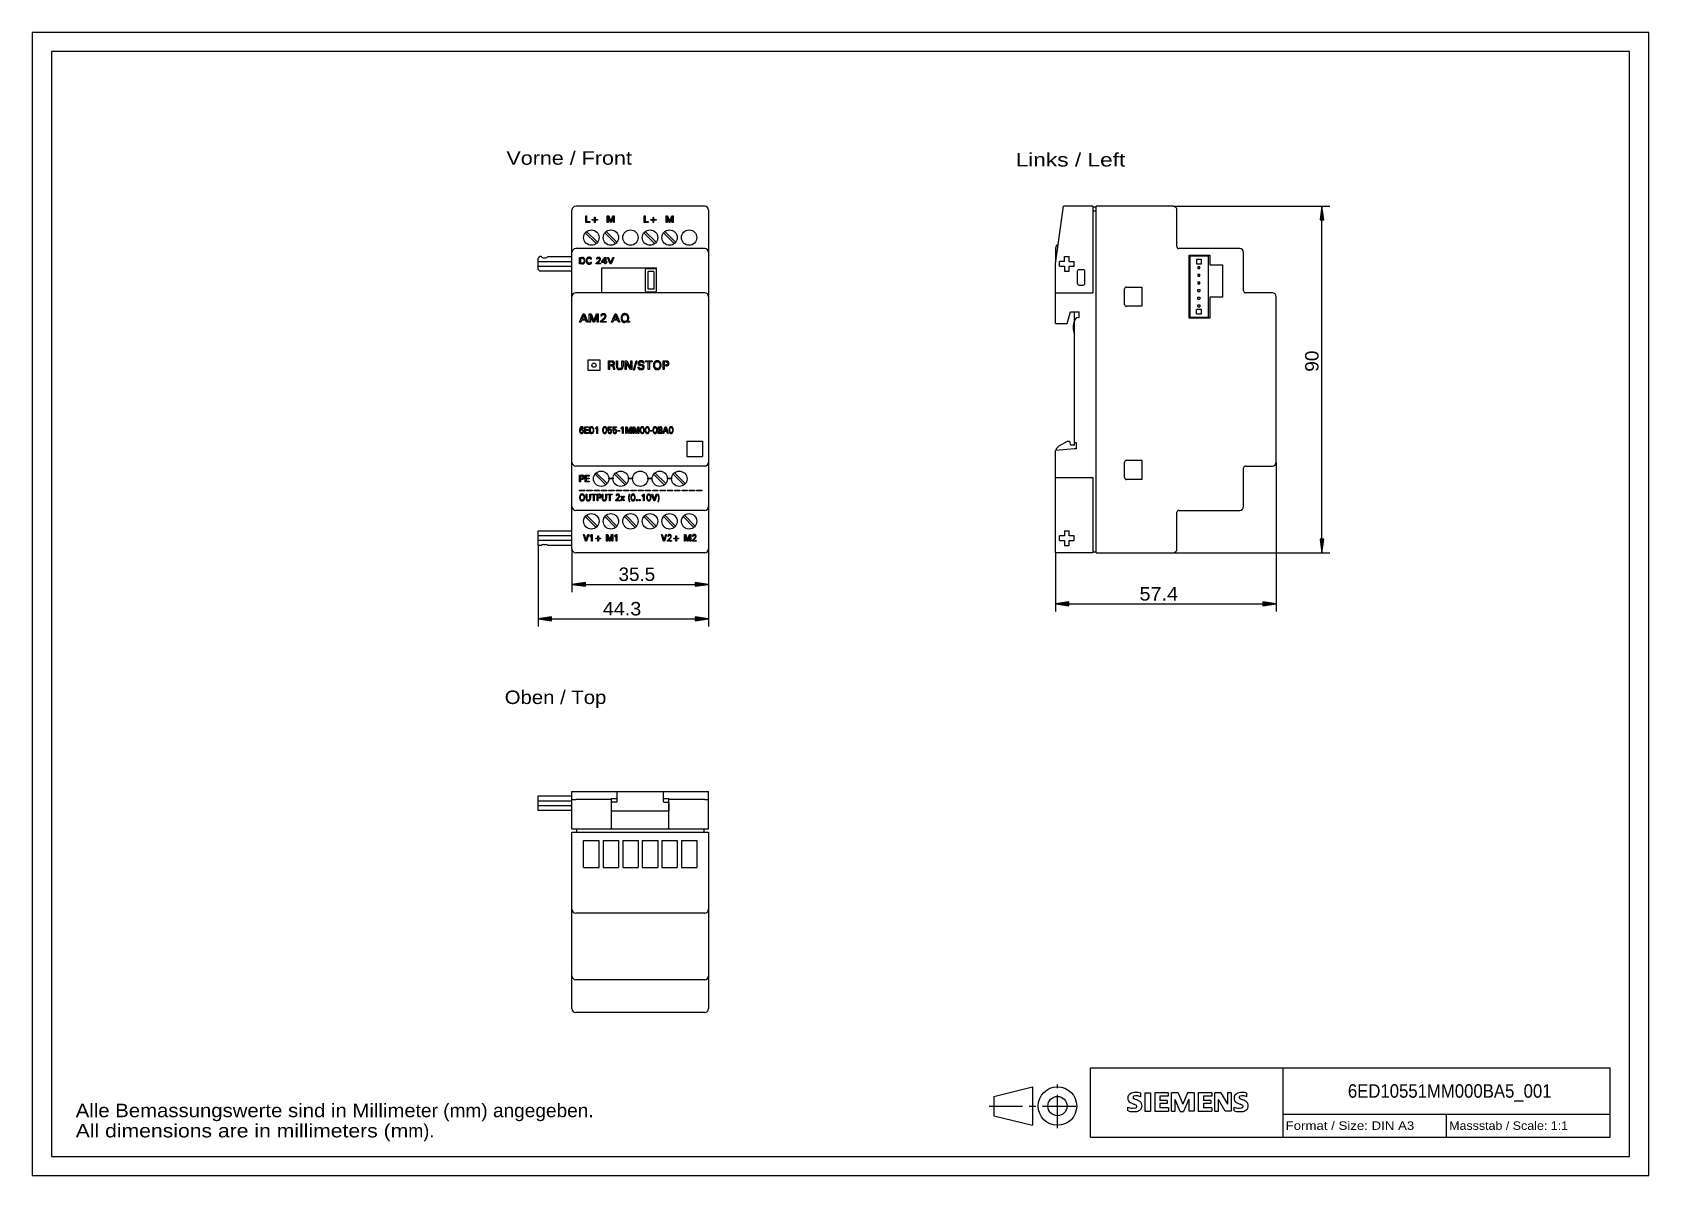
# Model space of a CAD drawing. Extents: x 0 to 420, y 0 to 297.
import ezdxf
from ezdxf.enums import TextEntityAlignment as Align

# ---------------------------------------------------------------- set-up
doc = ezdxf.new("R2010")
doc.units = 0
doc.header["$LTSCALE"] = 23.1
doc.linetypes.add('CENTER', pattern=[0.6, 0.375, -0.075, 0.075, -0.075])
doc.layers.get('0').update_dxf_attribs({"linetype": 'CONTINUOUS'})
for name, color, linetype in [('10000_FRONT', 7, 'CONTINUOUS'), ('10100_DIM_FRONT', 7, 'CONTINUOUS'), ('10300_FRONT_GERMAN_ENGLISH', 7, 'CONTINUOUS'), ('11000_LEFT', 7, 'CONTINUOUS'), ('11100_DIM_LEFT', 7, 'CONTINUOUS'), ('11300_LEFT_GERMAN_ENGLISH', 7, 'CONTINUOUS'), ('13000_TOP', 7, 'CONTINUOUS'), ('13300_TOP_GERMAN_ENGLISH', 7, 'CONTINUOUS'), ('90000_FRAME', 7, 'CONTINUOUS'), ('91000_TIP', 7, 'CONTINUOUS')]:
    doc.layers.add(name, color=color, linetype=linetype)

msp = doc.modelspace()

# ---------------------------------------------------------------- texts
at = {"layer": '10100_DIM_FRONT', "color": 7, "linetype": 'CONTINUOUS'}
for s, p, p2 in [('35.5', (152.33, 154.48), (161.83, 154.48)), ('44.3', (148.23, 145.53), (158.23, 145.53))]:
    msp.add_text(s, height=3.5, dxfattribs=at).set_placement(p, p2, align=Align.FIT)
at = {"layer": '10300_FRONT_GERMAN_ENGLISH', "color": 7, "linetype": 'CONTINUOUS'}
msp.add_text('Vorne / Front', height=3.5, dxfattribs=at).set_placement((123.2, 262.61), (155.79, 262.61), align=Align.FIT)
at = {"layer": '11100_DIM_LEFT', "color": 7, "linetype": 'CONTINUOUS'}
msp.add_text('90', height=3.5, rotation=90, dxfattribs=at).set_placement((334.23, 208.83), (334.23, 214.33), align=Align.FIT)
msp.add_text('57.4', height=3.5, dxfattribs=at).set_placement((287.7, 149.4), (297.7, 149.4), align=Align.FIT)
at = {"layer": '11300_LEFT_GERMAN_ENGLISH', "color": 7, "linetype": 'CONTINUOUS'}
msp.add_text('Links / Left', height=3.5, dxfattribs=at).set_placement((255.51, 262.15), (284.01, 262.15), align=Align.FIT)
at = {"layer": '13300_TOP_GERMAN_ENGLISH', "color": 7, "linetype": 'CONTINUOUS'}
msp.add_text('Oben / Top', height=3.5, dxfattribs=at).set_placement((122.75, 122.52), (149.16, 122.52), align=Align.FIT)
at = {"layer": '90000_FRAME', "color": 7, "linetype": 'CONTINUOUS'}
for s, height, p, p2 in [('6ED10551MM000BA5_001', 3.5, (341.84, 20.25), (394.76, 20.25)), ('Format / Size: DIN A3', 2.2, (325.66, 11.9), (359.08, 11.9)), ('Massstab / Scale: 1:1', 2.2, (368.16, 11.9), (399.06, 11.9))]:
    msp.add_text(s, height=height, dxfattribs=at).set_placement(p, p2, align=Align.FIT)
at = {"layer": '91000_TIP', "color": 7, "linetype": 'CONTINUOUS'}
for s, p, p2 in [('Alle Bemassungswerte sind in Millime', (11.28, 15.19), (99.61, 15.19)), ('ter (mm) angegeben.', (99.61, 15.19), (145.86, 15.19)), ('All dimensions are in millimeters (m', (11.28, 9.94), (97.69, 9.94)), ('m).', (97.69, 9.94), (104.44, 9.94))]:
    msp.add_text(s, height=3.5, dxfattribs=at).set_placement(p, p2, align=Align.FIT)

# ---------------------------------------------------------------- linework, layer by layer
at = {"color": 7, "linetype": 'CONTINUOUS'}
for p, q in [((335.11, 251.83), (334.61, 248.33)), ((334.61, 248.33), (335.61, 248.33)), ((335.61, 248.33), (335.11, 251.83)), ((335.61, 165.33), (334.61, 165.33)), ((334.61, 165.33), (335.11, 161.83)), ((335.11, 161.83), (335.61, 165.33)), ((143.71, 154.1), (140.21, 153.6)), ((140.21, 153.6), (143.71, 153.1)), ((143.71, 153.1), (143.71, 154.1)), ((172.21, 154.1), (172.21, 153.1)), ((175.71, 153.6), (172.21, 154.1)), ((172.21, 153.1), (175.71, 153.6)), ((269.33, 149.03), (265.83, 148.53)), ((265.83, 148.53), (269.33, 148.03)), ((269.33, 148.03), (269.33, 149.03)), ((323.23, 148.53), (319.73, 149.03)), ((319.73, 149.03), (319.73, 148.03)), ((319.73, 148.03), (323.23, 148.53)), ((134.91, 145.16), (131.41, 144.66)), ((131.41, 144.66), (134.91, 144.16)), ((134.91, 144.16), (134.91, 145.16)), ((172.21, 145.16), (172.21, 144.16)), ((175.71, 144.66), (172.21, 145.16)), ((172.21, 144.16), (175.71, 144.66))]:
    msp.add_line(p, q, dxfattribs=at)
for points in [[(335.11, 251.83), (335.61, 248.33), (334.61, 248.33)], [(335.11, 161.83), (334.61, 165.33), (335.61, 165.33)], [(140.21, 153.6), (143.71, 154.1), (143.71, 153.1)], [(175.71, 153.6), (172.21, 153.1), (172.21, 154.1)], [(265.83, 148.53), (269.33, 149.03), (269.33, 148.03)], [(323.23, 148.53), (319.73, 148.03), (319.73, 149.03)], [(131.41, 144.66), (134.91, 145.16), (134.91, 144.16)], [(175.71, 144.66), (172.21, 144.16), (172.21, 145.16)]]:
    msp.add_solid(points, dxfattribs=at)
at = {"layer": '10000_FRONT', "color": 7, "linetype": 'CONTINUOUS'}
for p, q in [((140.21, 162.83), (140.21, 250.83)), ((174.71, 251.83), (141.21, 251.83)), ((143.81, 247.63), (143.81, 249.33)), ((143.81, 249.33), (144.04, 249.33)), ((144.04, 249.33), (144.04, 247.82)), ((144.04, 247.82), (144.84, 247.82)), ((144.84, 247.82), (144.84, 247.63)), ((145.48, 248.23), (145.48, 248.38)), ((145.48, 248.38), (146.1, 248.38)), ((146.1, 248.23), (145.48, 248.23)), ((146.1, 248.38), (146.1, 249)), ((146.1, 249), (146.24, 249)), ((146.1, 247.62), (146.1, 248.23)), ((146.24, 249), (146.24, 248.38)), ((146.24, 248.38), (146.86, 248.38)), ((146.24, 248.23), (146.24, 247.62)), ((146.86, 248.23), (146.24, 248.23)), ((146.86, 248.38), (146.86, 248.23)), ((149.41, 247.63), (149.41, 249.33)), ((149.41, 249.33), (149.78, 249.33)), ((149.64, 249.15), (149.64, 247.63)), ((150.2, 247.63), (149.64, 249.15)), ((149.78, 249.33), (150.32, 247.9)), ((150.32, 247.9), (150.83, 249.33)), ((150.98, 249.15), (150.43, 247.63)), ((150.83, 249.33), (151.21, 249.33)), ((150.98, 247.63), (150.98, 249.15)), ((151.21, 249.33), (151.21, 247.63)), ((159.01, 247.63), (159.01, 249.33)), ((159.01, 249.33), (159.24, 249.33)), ((159.24, 249.33), (159.24, 247.82)), ((159.24, 247.82), (160.04, 247.82)), ((160.04, 247.82), (160.04, 247.63)), ((160.68, 248.23), (160.68, 248.38)), ((160.68, 248.38), (161.3, 248.38)), ((161.3, 248.23), (160.68, 248.23)), ((161.3, 248.38), (161.3, 249)), ((161.3, 249), (161.44, 249)), ((161.3, 247.62), (161.3, 248.23)), ((161.44, 249), (161.44, 248.38)), ((161.44, 248.38), (162.06, 248.38)), ((161.44, 248.23), (161.44, 247.62)), ((162.06, 248.23), (161.44, 248.23)), ((162.06, 248.38), (162.06, 248.23)), ((164.71, 247.63), (164.71, 249.33)), ((164.71, 249.33), (165.08, 249.33)), ((164.94, 249.15), (164.94, 247.63)), ((165.5, 247.63), (164.94, 249.15)), ((165.08, 249.33), (165.62, 247.9)), ((165.62, 247.9), (166.13, 249.33)), ((166.28, 249.15), (165.73, 247.63)), ((166.13, 249.33), (166.51, 249.33)), ((166.28, 247.63), (166.28, 249.15)), ((166.51, 249.33), (166.51, 247.63)), ((175.71, 250.83), (175.71, 162.83)), ((143.69, 244.89), (146.47, 242.11)), ((144.84, 247.63), (143.81, 247.63)), ((146.82, 242.46), (144.04, 245.25)), ((146.24, 247.62), (146.1, 247.62)), ((148.77, 244.89), (151.55, 242.11)), ((151.9, 242.46), (149.12, 245.25)), ((149.64, 247.63), (149.41, 247.63)), ((150.43, 247.63), (150.2, 247.63)), ((151.21, 247.63), (150.98, 247.63)), ((158.93, 244.89), (161.71, 242.11)), ((160.04, 247.63), (159.01, 247.63)), ((162.06, 242.46), (159.28, 245.25)), ((161.44, 247.62), (161.3, 247.62)), ((164.01, 244.89), (166.79, 242.11)), ((167.14, 242.46), (164.36, 245.25)), ((164.94, 247.63), (164.71, 247.63)), ((165.73, 247.63), (165.5, 247.63)), ((166.51, 247.63), (166.28, 247.63)), ((174.71, 240.83), (141.21, 240.83)), ((131.41, 238.23), (131.91, 238.73)), ((131.41, 235.43), (131.41, 238.23)), ((131.41, 237.43), (140.21, 237.43)), ((131.41, 236.23), (140.21, 236.23)), ((131.41, 235.43), (131.91, 234.93)), ((132.18, 238.73), (131.91, 238.73)), ((132.81, 238.43), (133.31, 238.43)), ((133.93, 238.73), (140.01, 238.73)), ((142.21, 236.83), (142.21, 238.53)), ((142.21, 238.53), (142.74, 238.53)), ((142.79, 236.83), (142.21, 236.83)), ((142.44, 238.33), (142.44, 237.02)), ((142.74, 238.33), (142.44, 238.33)), ((142.44, 237.02), (142.79, 237.02)), ((142.77, 238.53), (142.74, 238.53)), ((142.74, 238.33), (142.77, 238.33)), ((142.81, 238.53), (142.77, 238.53)), ((142.77, 238.33), (142.79, 238.33)), ((142.79, 238.33), (142.81, 238.33)), ((142.82, 237.02), (142.79, 237.02)), ((142.79, 236.83), (142.82, 236.83)), ((142.84, 238.52), (142.81, 238.53)), ((142.81, 238.33), (142.83, 238.33)), ((142.84, 237.02), (142.82, 237.02)), ((142.82, 236.83), (142.85, 236.83)), ((142.83, 238.33), (142.86, 238.33)), ((142.87, 238.52), (142.84, 238.52)), ((142.86, 237.02), (142.84, 237.02)), ((142.85, 236.83), (142.88, 236.83)), ((142.86, 238.33), (142.88, 238.33)), ((142.89, 237.02), (142.86, 237.02)), ((142.9, 238.52), (142.87, 238.52)), ((142.88, 238.33), (142.9, 238.32)), ((142.88, 236.83), (142.91, 236.83)), ((142.91, 237.03), (142.89, 237.02)), ((142.93, 238.52), (142.9, 238.52)), ((142.9, 238.32), (142.92, 238.32)), ((142.94, 237.03), (142.91, 237.03)), ((142.91, 236.83), (142.94, 236.83)), ((142.92, 238.32), (142.94, 238.31)), ((142.96, 238.51), (142.93, 238.52)), ((142.94, 238.31), (142.97, 238.31)), ((142.96, 237.03), (142.94, 237.03)), ((142.94, 236.83), (142.96, 236.84)), ((142.99, 238.51), (142.96, 238.51)), ((142.98, 237.04), (142.96, 237.03)), ((142.96, 236.84), (142.99, 236.84)), ((142.97, 238.31), (142.99, 238.3)), ((143, 237.04), (142.98, 237.04)), ((143.02, 238.5), (142.99, 238.51)), ((142.99, 238.3), (143.01, 238.3)), ((142.99, 236.84), (143.02, 236.84)), ((143.02, 237.05), (143, 237.04)), ((143.01, 238.3), (143.03, 238.29)), ((143.05, 238.49), (143.02, 238.5)), ((143.04, 237.06), (143.02, 237.05)), ((143.02, 236.84), (143.05, 236.85)), ((143.03, 238.29), (143.05, 238.28)), ((143.06, 237.06), (143.04, 237.06)), ((143.08, 238.49), (143.05, 238.49)), ((143.05, 238.28), (143.07, 238.27)), ((143.05, 236.85), (143.08, 236.86)), ((143.08, 237.07), (143.06, 237.06)), ((143.07, 238.27), (143.09, 238.26)), ((143.11, 238.48), (143.08, 238.49)), ((143.1, 237.08), (143.08, 237.07)), ((143.08, 236.86), (143.11, 236.86)), ((143.09, 238.26), (143.11, 238.25)), ((143.12, 237.09), (143.1, 237.08)), ((143.14, 238.47), (143.11, 238.48)), ((143.11, 238.25), (143.13, 238.24)), ((143.11, 236.86), (143.13, 236.87)), ((143.13, 237.1), (143.12, 237.09)), ((143.13, 238.24), (143.15, 238.23)), ((143.15, 237.11), (143.13, 237.1)), ((143.13, 236.87), (143.16, 236.88)), ((143.16, 238.46), (143.14, 238.47)), ((143.15, 238.23), (143.16, 238.21)), ((143.17, 237.12), (143.15, 237.11)), ((143.19, 238.44), (143.16, 238.46)), ((143.16, 238.21), (143.18, 238.2)), ((143.16, 236.88), (143.19, 236.89)), ((143.18, 237.13), (143.17, 237.12)), ((143.18, 238.2), (143.2, 238.18)), ((143.19, 237.14), (143.18, 237.13)), ((143.22, 238.43), (143.19, 238.44)), ((143.21, 237.16), (143.19, 237.14)), ((143.19, 236.89), (143.21, 236.9)), ((143.2, 238.18), (143.21, 238.17)), ((143.21, 238.17), (143.23, 238.15)), ((143.22, 237.17), (143.21, 237.16)), ((143.21, 236.9), (143.24, 236.92)), ((143.25, 238.41), (143.22, 238.43)), ((143.23, 237.19), (143.22, 237.17)), ((143.23, 238.15), (143.24, 238.14)), ((143.25, 237.2), (143.23, 237.19)), ((143.24, 238.14), (143.25, 238.12)), ((143.24, 236.92), (143.27, 236.93)), ((143.27, 238.4), (143.25, 238.41)), ((143.25, 238.12), (143.27, 238.1)), ((143.26, 237.22), (143.25, 237.2)), ((143.27, 237.23), (143.26, 237.22)), ((143.29, 238.38), (143.27, 238.4)), ((143.27, 238.1), (143.28, 238.08)), ((143.28, 237.25), (143.27, 237.23)), ((143.27, 236.93), (143.29, 236.95)), ((143.28, 238.08), (143.29, 238.06)), ((143.29, 237.27), (143.28, 237.25)), ((143.32, 238.36), (143.29, 238.38)), ((143.29, 238.06), (143.3, 238.04)), ((143.3, 237.29), (143.29, 237.27)), ((143.29, 236.95), (143.32, 236.97)), ((143.3, 238.04), (143.31, 238.02)), ((143.31, 237.31), (143.3, 237.29)), ((143.31, 238.02), (143.32, 238)), ((143.32, 237.35), (143.31, 237.32)), ((143.31, 237.32), (143.31, 237.31)), ((143.34, 238.35), (143.32, 238.36)), ((143.32, 238), (143.33, 237.98)), ((143.33, 237.37), (143.32, 237.35)), ((143.32, 236.97), (143.34, 236.98)), ((143.33, 237.98), (143.33, 237.96)), ((143.33, 237.96), (143.34, 237.94)), ((143.34, 237.39), (143.33, 237.37)), ((143.36, 238.33), (143.34, 238.35)), ((143.34, 237.94), (143.34, 237.92)), ((143.34, 237.92), (143.35, 237.89)), ((143.35, 237.44), (143.34, 237.42)), ((143.34, 237.42), (143.34, 237.39)), ((143.34, 236.98), (143.36, 237)), ((143.35, 237.89), (143.35, 237.87)), ((143.35, 237.87), (143.36, 237.85)), ((143.36, 237.52), (143.35, 237.49)), ((143.35, 237.49), (143.35, 237.46)), ((143.35, 237.46), (143.35, 237.44)), ((143.38, 238.3), (143.36, 238.33)), ((143.36, 237.85), (143.36, 237.82)), ((143.36, 237.82), (143.36, 237.8)), ((143.36, 237.8), (143.36, 237.78)), ((143.36, 237.78), (143.37, 237.75)), ((143.37, 237.62), (143.36, 237.58)), ((143.36, 237.58), (143.36, 237.55)), ((143.36, 237.55), (143.36, 237.52)), ((143.36, 237), (143.38, 237.03)), ((143.37, 237.75), (143.37, 237.73)), ((143.37, 237.73), (143.37, 237.71)), ((143.37, 237.71), (143.37, 237.68)), ((143.37, 237.68), (143.37, 237.65)), ((143.37, 237.65), (143.37, 237.62)), ((143.4, 238.28), (143.38, 238.3)), ((143.38, 237.03), (143.41, 237.05)), ((143.42, 238.26), (143.4, 238.28)), ((143.41, 237.05), (143.43, 237.07)), ((143.44, 238.24), (143.42, 238.26)), ((143.43, 237.07), (143.45, 237.09)), ((143.46, 238.21), (143.44, 238.24)), ((143.45, 237.09), (143.46, 237.12)), ((143.48, 238.19), (143.46, 238.21)), ((143.46, 237.12), (143.48, 237.14)), ((143.49, 238.16), (143.48, 238.19)), ((143.48, 237.14), (143.5, 237.17)), ((143.5, 238.14), (143.49, 238.16)), ((143.52, 238.11), (143.5, 238.14)), ((143.5, 237.17), (143.51, 237.19)), ((143.51, 237.19), (143.52, 237.22)), ((143.53, 238.08), (143.52, 238.11)), ((143.52, 237.22), (143.53, 237.25)), ((143.54, 238.05), (143.53, 238.08)), ((143.53, 237.25), (143.55, 237.27)), ((143.55, 238.02), (143.54, 238.05)), ((143.56, 237.99), (143.55, 238.02)), ((143.55, 237.3), (143.56, 237.33)), ((143.55, 237.27), (143.55, 237.3)), ((143.57, 237.96), (143.56, 237.99)), ((143.56, 237.33), (143.57, 237.36)), ((143.58, 237.93), (143.57, 237.96)), ((143.57, 237.36), (143.58, 237.39)), ((143.58, 237.9), (143.58, 237.93)), ((143.59, 237.87), (143.58, 237.9)), ((143.58, 237.41), (143.59, 237.44)), ((143.58, 237.39), (143.58, 237.41)), ((143.59, 237.84), (143.59, 237.87)), ((143.59, 237.81), (143.59, 237.84)), ((143.6, 237.78), (143.59, 237.81)), ((143.59, 237.5), (143.6, 237.53)), ((143.59, 237.47), (143.59, 237.5)), ((143.59, 237.44), (143.59, 237.47)), ((143.6, 237.75), (143.6, 237.78)), ((143.6, 237.72), (143.6, 237.75)), ((143.6, 237.68), (143.6, 237.72)), ((143.6, 237.65), (143.6, 237.68)), ((143.6, 237.62), (143.6, 237.65)), ((143.6, 237.59), (143.6, 237.62)), ((143.6, 237.56), (143.6, 237.59)), ((143.6, 237.53), (143.6, 237.56)), ((143.94, 237.84), (143.93, 237.81)), ((143.93, 237.81), (143.93, 237.77)), ((143.93, 237.77), (143.93, 237.74)), ((143.93, 237.74), (143.93, 237.7)), ((143.93, 237.7), (143.93, 237.67)), ((143.93, 237.67), (143.93, 237.63)), ((143.93, 237.63), (143.93, 237.6)), ((143.93, 237.6), (143.93, 237.56)), ((143.93, 237.56), (143.93, 237.53)), ((143.93, 237.53), (143.94, 237.49)), ((143.95, 237.91), (143.94, 237.88)), ((143.94, 237.88), (143.94, 237.84)), ((143.94, 237.49), (143.94, 237.46)), ((143.94, 237.46), (143.95, 237.42)), ((143.96, 237.98), (143.95, 237.94)), ((143.95, 237.94), (143.95, 237.91)), ((143.95, 237.42), (143.95, 237.39)), ((143.95, 237.39), (143.96, 237.36)), ((143.97, 238.01), (143.96, 237.98)), ((143.96, 237.36), (143.97, 237.33)), ((143.98, 238.07), (143.97, 238.04)), ((143.97, 238.04), (143.97, 238.01)), ((143.97, 237.33), (143.97, 237.3)), ((143.97, 237.3), (143.98, 237.27)), ((143.99, 238.09), (143.98, 238.07)), ((143.98, 237.27), (143.99, 237.25)), ((144.01, 238.12), (143.99, 238.09)), ((143.99, 237.25), (144.01, 237.22)), ((144.02, 238.15), (144.01, 238.12)), ((144.01, 237.22), (144.02, 237.19)), ((144.03, 238.18), (144.02, 238.15)), ((144.02, 237.19), (144.03, 237.17)), ((144.04, 238.2), (144.03, 238.18)), ((144.03, 237.17), (144.04, 237.14)), ((144.06, 238.23), (144.04, 238.2)), ((144.04, 237.14), (144.06, 237.12)), ((144.07, 238.25), (144.06, 238.23)), ((144.06, 237.12), (144.07, 237.09)), ((144.09, 238.27), (144.07, 238.25)), ((144.07, 237.09), (144.09, 237.07)), ((144.1, 238.3), (144.09, 238.27)), ((144.09, 237.07), (144.11, 237.05)), ((144.12, 238.32), (144.1, 238.3)), ((144.11, 237.05), (144.12, 237.03)), ((144.14, 238.34), (144.12, 238.32)), ((144.12, 237.03), (144.14, 237.01)), ((144.16, 238.36), (144.14, 238.34)), ((144.14, 237.01), (144.16, 236.99)), ((144.18, 238.38), (144.16, 238.36)), ((144.16, 236.99), (144.18, 236.97)), ((144.17, 237.85), (144.18, 237.86)), ((144.17, 237.82), (144.17, 237.85)), ((144.17, 237.79), (144.17, 237.82)), ((144.17, 237.76), (144.17, 237.79)), ((144.17, 237.73), (144.17, 237.76)), ((144.17, 237.7), (144.17, 237.73)), ((144.17, 237.66), (144.17, 237.7)), ((144.17, 237.63), (144.17, 237.66)), ((144.17, 237.6), (144.17, 237.63)), ((144.17, 237.57), (144.17, 237.6)), ((144.17, 237.54), (144.17, 237.57)), ((144.18, 237.51), (144.17, 237.54)), ((144.19, 238.39), (144.18, 238.38)), ((144.18, 237.9), (144.19, 237.92)), ((144.18, 237.88), (144.18, 237.9)), ((144.18, 237.86), (144.18, 237.88)), ((144.18, 237.48), (144.18, 237.51)), ((144.19, 237.45), (144.18, 237.48)), ((144.18, 236.97), (144.2, 236.95)), ((144.22, 238.41), (144.19, 238.39)), ((144.19, 237.95), (144.2, 237.97)), ((144.19, 237.92), (144.19, 237.95)), ((144.19, 237.43), (144.19, 237.45)), ((144.2, 237.4), (144.19, 237.43)), ((144.2, 237.99), (144.21, 238.01)), ((144.2, 237.97), (144.2, 237.99)), ((144.21, 237.37), (144.2, 237.4)), ((144.2, 236.95), (144.22, 236.94)), ((144.21, 238.01), (144.22, 238.03)), ((144.22, 237.35), (144.21, 237.37)), ((144.24, 238.43), (144.22, 238.41)), ((144.22, 238.03), (144.23, 238.05)), ((144.22, 237.33), (144.22, 237.35)), ((144.23, 237.31), (144.22, 237.33)), ((144.22, 236.94), (144.24, 236.92)), ((144.23, 238.05), (144.24, 238.07)), ((144.24, 237.29), (144.23, 237.31)), ((144.26, 238.44), (144.24, 238.43)), ((144.24, 238.09), (144.25, 238.11)), ((144.24, 238.07), (144.24, 238.09)), ((144.25, 237.27), (144.24, 237.29)), ((144.24, 236.92), (144.26, 236.9)), ((144.25, 238.11), (144.27, 238.13)), ((144.26, 237.25), (144.25, 237.27)), ((144.28, 238.46), (144.26, 238.44)), ((144.27, 237.23), (144.26, 237.25)), ((144.26, 236.9), (144.28, 236.89)), ((144.27, 238.13), (144.28, 238.15)), ((144.28, 237.21), (144.27, 237.23)), ((144.3, 238.47), (144.28, 238.46)), ((144.28, 238.15), (144.29, 238.16)), ((144.29, 237.2), (144.28, 237.21)), ((144.28, 236.89), (144.3, 236.88)), ((144.29, 238.16), (144.3, 238.18)), ((144.3, 237.18), (144.29, 237.2)), ((144.33, 238.48), (144.3, 238.47)), ((144.3, 238.18), (144.31, 238.19)), ((144.31, 237.17), (144.3, 237.18)), ((144.3, 236.88), (144.33, 236.87)), ((144.31, 238.19), (144.32, 238.2)), ((144.32, 237.15), (144.31, 237.17)), ((144.32, 238.2), (144.33, 238.22)), ((144.33, 237.14), (144.32, 237.15)), ((144.35, 238.5), (144.33, 238.48)), ((144.33, 238.22), (144.34, 238.23)), ((144.35, 237.12), (144.33, 237.14)), ((144.33, 236.87), (144.35, 236.86)), ((144.34, 238.23), (144.36, 238.24)), ((144.38, 238.51), (144.35, 238.5)), ((144.36, 237.11), (144.35, 237.12)), ((144.35, 236.86), (144.38, 236.85)), ((144.36, 238.24), (144.37, 238.25)), ((144.37, 237.1), (144.36, 237.11)), ((144.37, 238.25), (144.38, 238.26)), ((144.39, 237.09), (144.37, 237.1)), ((144.4, 238.51), (144.38, 238.51)), ((144.38, 238.26), (144.4, 238.27)), ((144.38, 236.85), (144.4, 236.84)), ((144.4, 237.07), (144.39, 237.09)), ((144.43, 238.52), (144.4, 238.51)), ((144.4, 238.27), (144.41, 238.28)), ((144.42, 237.06), (144.4, 237.07)), ((144.4, 236.84), (144.43, 236.83)), ((144.41, 238.28), (144.43, 238.29)), ((144.44, 237.05), (144.42, 237.06)), ((144.45, 238.53), (144.43, 238.52)), ((144.43, 238.29), (144.44, 238.3)), ((144.43, 236.83), (144.45, 236.82)), ((144.44, 238.3), (144.46, 238.31)), ((144.45, 237.04), (144.44, 237.05)), ((144.48, 238.54), (144.45, 238.53)), ((144.47, 237.03), (144.45, 237.04)), ((144.45, 236.82), (144.48, 236.81)), ((144.46, 238.31), (144.47, 238.32)), ((144.47, 238.32), (144.49, 238.32)), ((144.49, 237.03), (144.47, 237.03)), ((144.51, 238.54), (144.48, 238.54)), ((144.48, 236.81), (144.51, 236.81)), ((144.49, 238.32), (144.51, 238.33)), ((144.51, 237.02), (144.49, 237.03)), ((144.54, 238.55), (144.51, 238.54)), ((144.51, 238.33), (144.52, 238.34)), ((144.53, 237.01), (144.51, 237.02)), ((144.51, 236.81), (144.54, 236.8)), ((144.52, 238.34), (144.54, 238.34)), ((144.55, 237.01), (144.53, 237.01)), ((144.57, 238.55), (144.54, 238.55)), ((144.54, 238.34), (144.56, 238.35)), ((144.54, 236.8), (144.57, 236.8)), ((144.56, 237), (144.55, 237.01)), ((144.56, 238.35), (144.58, 238.35)), ((144.58, 237), (144.56, 237)), ((144.6, 238.56), (144.57, 238.55)), ((144.57, 236.8), (144.6, 236.8)), ((144.58, 238.35), (144.6, 238.35)), ((144.6, 236.99), (144.58, 237)), ((144.63, 238.56), (144.6, 238.56)), ((144.6, 238.35), (144.61, 238.36)), ((144.62, 236.99), (144.6, 236.99)), ((144.6, 236.8), (144.63, 236.79)), ((144.61, 238.36), (144.63, 238.36)), ((144.64, 236.99), (144.62, 236.99)), ((144.66, 238.56), (144.63, 238.56)), ((144.63, 238.36), (144.65, 238.36)), ((144.63, 236.79), (144.66, 236.79)), ((144.66, 236.99), (144.64, 236.99)), ((144.65, 238.36), (144.67, 238.36)), ((144.69, 238.56), (144.66, 238.56)), ((144.68, 236.99), (144.66, 236.99)), ((144.66, 236.79), (144.69, 236.79)), ((144.67, 238.36), (144.69, 238.36)), ((144.7, 236.99), (144.68, 236.99)), ((144.72, 238.56), (144.69, 238.56)), ((144.69, 238.36), (144.71, 238.36)), ((144.69, 236.79), (144.72, 236.79)), ((144.72, 236.99), (144.7, 236.99)), ((144.71, 238.36), (144.73, 238.36)), ((144.75, 238.56), (144.72, 238.56)), ((144.74, 236.99), (144.72, 236.99)), ((144.72, 236.79), (144.75, 236.79)), ((144.73, 238.36), (144.75, 238.36)), ((144.76, 236.99), (144.74, 236.99)), ((144.79, 238.56), (144.75, 238.56)), ((144.75, 238.36), (144.77, 238.36)), ((144.75, 236.79), (144.78, 236.8)), ((144.78, 236.99), (144.76, 236.99)), ((144.77, 238.36), (144.79, 238.36)), ((144.8, 236.99), (144.78, 236.99)), ((144.78, 236.8), (144.82, 236.8)), ((144.82, 238.55), (144.79, 238.56)), ((144.79, 238.36), (144.81, 238.36)), ((144.82, 237), (144.8, 236.99)), ((144.81, 238.36), (144.83, 238.35)), ((144.85, 238.55), (144.82, 238.55)), ((144.83, 237), (144.82, 237)), ((144.82, 236.8), (144.85, 236.81)), ((144.83, 238.35), (144.84, 238.35)), ((144.85, 237.01), (144.83, 237)), ((144.84, 238.35), (144.86, 238.35)), ((144.88, 238.54), (144.85, 238.55)), ((144.87, 237.01), (144.85, 237.01)), ((144.85, 236.81), (144.88, 236.81)), ((144.86, 238.35), (144.88, 238.34)), ((144.88, 237.02), (144.87, 237.01)), ((144.91, 238.54), (144.88, 238.54)), ((144.88, 238.34), (144.9, 238.33)), ((144.9, 237.02), (144.88, 237.02)), ((144.88, 236.81), (144.91, 236.82)), ((144.9, 238.33), (144.91, 238.33)), ((144.92, 237.03), (144.9, 237.02)), ((144.94, 238.53), (144.91, 238.54)), ((144.91, 238.33), (144.93, 238.32)), ((144.91, 236.82), (144.94, 236.82)), ((144.93, 237.04), (144.92, 237.03)), ((144.93, 238.32), (144.94, 238.32)), ((144.95, 237.05), (144.93, 237.04)), ((144.97, 238.52), (144.94, 238.53)), ((144.94, 238.32), (144.96, 238.31)), ((144.94, 236.82), (144.97, 236.83)), ((144.96, 237.05), (144.95, 237.05)), ((144.96, 238.31), (144.97, 238.3)), ((144.97, 237.06), (144.96, 237.05)), ((145, 238.51), (144.97, 238.52)), ((144.97, 238.3), (144.98, 238.29)), ((144.98, 237.07), (144.97, 237.06)), ((144.97, 236.83), (144.99, 236.84)), ((144.98, 238.29), (144.99, 238.28)), ((145, 237.08), (144.98, 237.07)), ((144.99, 238.28), (145, 238.28)), ((144.99, 236.84), (145.02, 236.85)), ((145.02, 238.5), (145, 238.51)), ((145, 238.28), (145.01, 238.27)), ((145.01, 237.09), (145, 237.08)), ((145.01, 238.27), (145.02, 238.26)), ((145.02, 237.1), (145.01, 237.09)), ((145.04, 238.5), (145.02, 238.5)), ((145.02, 238.26), (145.03, 238.25)), ((145.03, 237.11), (145.02, 237.1)), ((145.02, 236.85), (145.05, 236.86)), ((145.03, 238.25), (145.04, 238.24)), ((145.04, 237.12), (145.03, 237.11)), ((145.06, 238.49), (145.04, 238.5)), ((145.04, 238.24), (145.05, 238.23)), ((145.05, 237.14), (145.04, 237.12)), ((145.05, 238.23), (145.06, 238.22)), ((145.06, 237.16), (145.05, 237.15)), ((145.05, 237.15), (145.05, 237.14)), ((145.05, 236.86), (145.07, 236.88)), ((145.09, 238.48), (145.06, 238.49)), ((145.06, 238.22), (145.06, 238.21)), ((145.06, 238.21), (145.07, 238.2)), ((145.07, 237.17), (145.06, 237.16)), ((145.07, 238.2), (145.07, 238.19)), ((145.07, 238.19), (145.08, 238.18)), ((145.08, 237.2), (145.07, 237.19)), ((145.07, 237.19), (145.07, 237.17)), ((145.07, 236.88), (145.1, 236.89)), ((145.08, 238.18), (145.08, 238.17)), ((145.08, 238.17), (145.09, 238.15)), ((145.09, 237.22), (145.08, 237.2)), ((145.11, 238.46), (145.09, 238.48)), ((145.09, 238.15), (145.09, 238.14)), ((145.09, 238.14), (145.09, 238.13)), ((145.09, 238.13), (145.1, 238.11)), ((145.1, 237.26), (145.09, 237.25)), ((145.09, 237.25), (145.09, 237.23)), ((145.09, 237.23), (145.09, 237.22)), ((145.1, 238.11), (145.1, 238.1)), ((145.1, 238.1), (145.1, 238.09)), ((145.1, 238.09), (145.1, 238.08)), ((145.34, 238.08), (145.1, 238.08)), ((145.1, 237.28), (145.1, 237.26)), ((145.1, 237.28), (145.34, 237.28)), ((145.1, 236.89), (145.12, 236.9)), ((145.13, 238.45), (145.11, 238.46)), ((145.12, 236.9), (145.14, 236.92)), ((145.14, 238.44), (145.13, 238.45)), ((145.16, 238.43), (145.14, 238.44)), ((145.14, 236.92), (145.16, 236.93)), ((145.18, 238.41), (145.16, 238.43)), ((145.16, 236.93), (145.17, 236.94)), ((145.17, 236.94), (145.19, 236.96)), ((145.2, 238.4), (145.18, 238.41)), ((145.19, 236.96), (145.21, 236.97)), ((145.21, 238.39), (145.2, 238.4)), ((145.23, 238.37), (145.21, 238.39)), ((145.21, 236.97), (145.22, 236.99)), ((145.22, 236.99), (145.24, 237)), ((145.24, 238.35), (145.23, 238.37)), ((145.26, 238.34), (145.24, 238.35)), ((145.24, 237), (145.25, 237.02)), ((145.25, 237.02), (145.26, 237.04)), ((145.27, 238.32), (145.26, 238.34)), ((145.26, 237.04), (145.27, 237.05)), ((145.28, 238.3), (145.27, 238.32)), ((145.27, 237.05), (145.28, 237.07)), ((145.29, 238.28), (145.28, 238.3)), ((145.28, 237.07), (145.29, 237.09)), ((145.3, 238.27), (145.29, 238.28)), ((145.29, 237.09), (145.3, 237.11)), ((145.31, 238.25), (145.3, 238.27)), ((145.3, 237.11), (145.31, 237.13)), ((145.31, 238.23), (145.31, 238.25)), ((145.32, 238.21), (145.31, 238.23)), ((145.31, 237.13), (145.32, 237.15)), ((145.33, 238.19), (145.32, 238.21)), ((145.32, 237.17), (145.33, 237.19)), ((145.32, 237.15), (145.32, 237.17)), ((145.33, 238.16), (145.33, 238.19)), ((145.33, 238.14), (145.33, 238.16)), ((145.34, 238.12), (145.33, 238.14)), ((145.33, 237.23), (145.34, 237.26)), ((145.33, 237.21), (145.33, 237.23)), ((145.33, 237.19), (145.33, 237.21)), ((145.34, 238.1), (145.34, 238.12)), ((145.34, 238.08), (145.34, 238.1)), ((145.34, 237.26), (145.34, 237.28)), ((146.56, 237.07), (146.51, 237.03)), ((146.51, 236.83), (146.51, 237.03)), ((147.68, 236.83), (146.51, 236.83)), ((146.61, 237.11), (146.56, 237.07)), ((146.59, 238.17), (146.58, 238.16)), ((146.58, 238.16), (146.58, 238.15)), ((146.58, 238.15), (146.58, 238.14)), ((146.58, 238.14), (146.58, 238.13)), ((146.58, 238.13), (146.58, 238.12)), ((146.58, 238.12), (146.58, 238.1)), ((146.58, 238.1), (146.58, 238.09)), ((146.58, 238.09), (146.58, 238.08)), ((146.58, 238.08), (146.58, 238.07)), ((146.8, 238.07), (146.58, 238.07)), ((146.6, 238.22), (146.59, 238.21)), ((146.59, 238.21), (146.59, 238.2)), ((146.59, 238.2), (146.59, 238.19)), ((146.59, 238.19), (146.59, 238.17)), ((146.61, 238.25), (146.6, 238.24)), ((146.6, 238.24), (146.6, 238.23)), ((146.6, 238.23), (146.6, 238.22)), ((146.62, 238.27), (146.61, 238.26)), ((146.61, 238.26), (146.61, 238.25)), ((146.65, 237.15), (146.61, 237.11)), ((146.63, 238.3), (146.62, 238.29)), ((146.62, 238.29), (146.62, 238.28)), ((146.62, 238.28), (146.62, 238.27)), ((146.64, 238.32), (146.63, 238.31)), ((146.63, 238.31), (146.63, 238.3)), ((146.65, 238.33), (146.64, 238.32)), ((146.66, 238.35), (146.65, 238.34)), ((146.65, 238.34), (146.65, 238.33)), ((146.7, 237.18), (146.65, 237.15)), ((146.67, 238.37), (146.66, 238.36)), ((146.66, 238.36), (146.66, 238.35)), ((146.68, 238.37), (146.67, 238.37)), ((146.69, 238.39), (146.68, 238.38)), ((146.68, 238.38), (146.68, 238.37)), ((146.7, 238.4), (146.69, 238.39)), ((146.71, 238.41), (146.7, 238.4)), ((146.75, 237.22), (146.7, 237.18)), ((146.72, 238.41), (146.71, 238.41)), ((146.73, 238.43), (146.72, 238.42)), ((146.72, 238.42), (146.72, 238.41)), ((146.74, 238.43), (146.73, 238.43)), ((146.74, 238.44), (146.74, 238.43)), ((146.75, 238.44), (146.74, 238.44)), ((146.77, 238.46), (146.75, 238.44)), ((146.79, 237.26), (146.75, 237.22)), ((146.79, 238.47), (146.77, 238.46)), ((146.78, 237.01), (146.83, 237.05)), ((146.78, 237.01), (147.68, 237.01)), ((146.82, 238.49), (146.79, 238.47)), ((146.84, 237.3), (146.79, 237.26)), ((146.8, 238.14), (146.81, 238.15)), ((146.8, 238.13), (146.8, 238.14)), ((146.8, 238.12), (146.8, 238.13)), ((146.8, 238.1), (146.8, 238.12)), ((146.8, 238.09), (146.8, 238.1)), ((146.8, 238.08), (146.8, 238.09)), ((146.8, 238.07), (146.8, 238.08)), ((146.81, 238.18), (146.82, 238.19)), ((146.81, 238.16), (146.81, 238.18)), ((146.81, 238.15), (146.81, 238.16)), ((146.84, 238.5), (146.82, 238.49)), ((146.82, 238.2), (146.83, 238.21)), ((146.82, 238.19), (146.82, 238.2)), ((146.83, 238.22), (146.84, 238.23)), ((146.83, 238.21), (146.83, 238.22)), ((146.83, 237.05), (146.87, 237.08)), ((146.86, 238.51), (146.84, 238.5)), ((146.84, 238.24), (146.85, 238.25)), ((146.84, 238.23), (146.84, 238.24)), ((146.88, 237.34), (146.84, 237.3)), ((146.85, 238.25), (146.86, 238.26)), ((146.85, 238.25), (146.85, 238.25)), ((146.88, 238.51), (146.86, 238.51)), ((146.86, 238.26), (146.87, 238.27)), ((146.87, 238.27), (146.88, 238.28)), ((146.87, 237.08), (146.91, 237.12)), ((146.9, 238.52), (146.88, 238.51)), ((146.88, 238.29), (146.89, 238.3)), ((146.88, 238.28), (146.88, 238.29)), ((146.93, 237.38), (146.88, 237.34)), ((146.89, 238.3), (146.9, 238.3)), ((146.92, 238.53), (146.9, 238.52)), ((146.9, 238.3), (146.91, 238.31)), ((146.91, 238.31), (146.92, 238.32)), ((146.91, 237.12), (146.96, 237.15)), ((146.94, 238.53), (146.92, 238.53)), ((146.92, 238.32), (146.93, 238.32)), ((146.93, 238.32), (146.94, 238.33)), ((146.97, 237.42), (146.93, 237.38)), ((146.96, 238.54), (146.94, 238.53)), ((146.94, 238.33), (146.95, 238.33)), ((146.95, 238.33), (146.96, 238.34)), ((146.99, 238.54), (146.96, 238.54)), ((146.96, 238.34), (146.97, 238.34)), ((146.96, 237.15), (147, 237.19)), ((146.97, 238.34), (146.98, 238.35)), ((147.01, 237.46), (146.97, 237.42)), ((146.98, 238.35), (146.99, 238.35)), ((147.02, 238.55), (146.99, 238.54)), ((146.99, 238.35), (147, 238.35)), ((147, 238.35), (147.01, 238.36)), ((147, 237.19), (147.05, 237.23)), ((147.01, 238.36), (147.02, 238.36)), ((147.05, 237.51), (147.01, 237.46)), ((147.05, 238.55), (147.02, 238.55)), ((147.02, 238.36), (147.04, 238.36)), ((147.04, 238.36), (147.05, 238.36)), ((147.08, 238.55), (147.05, 238.55)), ((147.05, 238.36), (147.06, 238.37)), ((147.08, 237.54), (147.05, 237.51)), ((147.05, 237.23), (147.09, 237.26)), ((147.06, 238.37), (147.07, 238.37)), ((147.07, 238.37), (147.09, 238.37)), ((147.11, 238.55), (147.08, 238.55)), ((147.11, 237.57), (147.08, 237.54)), ((147.09, 238.37), (147.1, 238.37)), ((147.09, 237.26), (147.13, 237.3)), ((147.1, 238.37), (147.11, 238.37)), ((147.14, 238.55), (147.11, 238.55)), ((147.11, 238.37), (147.13, 238.37)), ((147.14, 237.6), (147.11, 237.57)), ((147.13, 238.37), (147.14, 238.37)), ((147.13, 237.3), (147.18, 237.34)), ((147.17, 238.55), (147.14, 238.55)), ((147.14, 238.37), (147.15, 238.37)), ((147.17, 237.64), (147.14, 237.6)), ((147.15, 238.37), (147.17, 238.37)), ((147.2, 238.55), (147.17, 238.55)), ((147.17, 238.37), (147.18, 238.36)), ((147.2, 237.67), (147.17, 237.64)), ((147.18, 238.36), (147.2, 238.36)), ((147.18, 237.34), (147.22, 237.37)), ((147.23, 238.54), (147.2, 238.55)), ((147.2, 238.36), (147.21, 238.36)), ((147.23, 237.7), (147.2, 237.67)), ((147.21, 238.36), (147.22, 238.36)), ((147.22, 238.36), (147.23, 238.35)), ((147.22, 237.37), (147.26, 237.41)), ((147.25, 238.54), (147.23, 238.54)), ((147.23, 238.35), (147.24, 238.35)), ((147.26, 237.74), (147.23, 237.7)), ((147.24, 238.35), (147.25, 238.35)), ((147.28, 238.53), (147.25, 238.54)), ((147.25, 238.35), (147.26, 238.34)), ((147.26, 238.34), (147.27, 238.34)), ((147.27, 237.76), (147.26, 237.74)), ((147.26, 237.41), (147.29, 237.44)), ((147.27, 238.34), (147.28, 238.33)), ((147.29, 237.78), (147.27, 237.76)), ((147.3, 238.53), (147.28, 238.53)), ((147.28, 238.33), (147.29, 238.33)), ((147.29, 238.33), (147.3, 238.32)), ((147.31, 237.8), (147.29, 237.78)), ((147.29, 237.44), (147.32, 237.47)), ((147.33, 238.52), (147.3, 238.53)), ((147.3, 238.32), (147.31, 238.31)), ((147.31, 238.31), (147.32, 238.31)), ((147.32, 237.82), (147.31, 237.8)), ((147.32, 238.31), (147.33, 238.3)), ((147.33, 237.84), (147.32, 237.82)), ((147.32, 237.47), (147.34, 237.5)), ((147.35, 238.51), (147.33, 238.52)), ((147.33, 238.3), (147.34, 238.29)), ((147.35, 237.87), (147.33, 237.84)), ((147.34, 238.29), (147.35, 238.29)), ((147.34, 237.5), (147.37, 237.52)), ((147.38, 238.5), (147.35, 238.51)), ((147.35, 238.29), (147.36, 238.28)), ((147.36, 237.89), (147.35, 237.87)), ((147.36, 238.28), (147.36, 238.27)), ((147.36, 238.27), (147.37, 238.26)), ((147.37, 237.91), (147.36, 237.89)), ((147.37, 238.26), (147.38, 238.25)), ((147.38, 237.93), (147.37, 237.91)), ((147.37, 237.52), (147.4, 237.55)), ((147.4, 238.49), (147.38, 238.5)), ((147.38, 238.25), (147.38, 238.24)), ((147.38, 238.24), (147.39, 238.23)), ((147.39, 237.95), (147.38, 237.93)), ((147.39, 238.23), (147.4, 238.22)), ((147.39, 238.23), (147.39, 238.23)), ((147.4, 237.96), (147.39, 237.95)), ((147.42, 238.48), (147.4, 238.49)), ((147.4, 238.22), (147.4, 238.21)), ((147.4, 238.21), (147.41, 238.2)), ((147.41, 238), (147.4, 237.98)), ((147.4, 237.98), (147.4, 237.96)), ((147.4, 237.55), (147.42, 237.58)), ((147.41, 238.2), (147.41, 238.19)), ((147.41, 238.19), (147.41, 238.17)), ((147.41, 238.17), (147.42, 238.16)), ((147.42, 238.03), (147.41, 238.01)), ((147.41, 238.01), (147.41, 238)), ((147.44, 238.47), (147.42, 238.48)), ((147.42, 238.16), (147.42, 238.15)), ((147.42, 238.15), (147.42, 238.14)), ((147.42, 238.14), (147.42, 238.13)), ((147.42, 238.13), (147.42, 238.12)), ((147.42, 238.12), (147.42, 238.1)), ((147.42, 238.1), (147.42, 238.09)), ((147.42, 238.09), (147.42, 238.08)), ((147.42, 238.08), (147.42, 238.06)), ((147.42, 238.06), (147.42, 238.04)), ((147.42, 238.04), (147.42, 238.03)), ((147.42, 237.58), (147.44, 237.61)), ((147.46, 238.46), (147.44, 238.47)), ((147.44, 237.61), (147.47, 237.65)), ((147.48, 238.44), (147.46, 238.46)), ((147.47, 237.65), (147.49, 237.68)), ((147.5, 238.43), (147.48, 238.44)), ((147.49, 237.68), (147.51, 237.71)), ((147.52, 238.42), (147.5, 238.43)), ((147.51, 237.71), (147.53, 237.74)), ((147.53, 238.4), (147.52, 238.42)), ((147.55, 238.39), (147.53, 238.4)), ((147.53, 237.74), (147.55, 237.78)), ((147.56, 238.37), (147.55, 238.39)), ((147.55, 237.78), (147.56, 237.8)), ((147.57, 238.35), (147.56, 238.37)), ((147.56, 237.8), (147.57, 237.82)), ((147.58, 238.33), (147.57, 238.35)), ((147.57, 237.82), (147.58, 237.85)), ((147.59, 238.32), (147.58, 238.33)), ((147.58, 237.85), (147.59, 237.87)), ((147.6, 238.3), (147.59, 238.32)), ((147.59, 237.87), (147.6, 237.9)), ((147.61, 238.28), (147.6, 238.3)), ((147.6, 237.9), (147.61, 237.92)), ((147.62, 238.26), (147.61, 238.28)), ((147.61, 237.92), (147.62, 237.95)), ((147.63, 238.24), (147.62, 238.26)), ((147.62, 237.95), (147.63, 237.97)), ((147.63, 238.22), (147.63, 238.24)), ((147.64, 238.19), (147.63, 238.22)), ((147.63, 238), (147.64, 238.02)), ((147.63, 237.97), (147.63, 238)), ((147.64, 238.17), (147.64, 238.19)), ((147.64, 238.15), (147.64, 238.17)), ((147.64, 238.12), (147.64, 238.15)), ((147.64, 238.1), (147.64, 238.12)), ((147.64, 238.08), (147.64, 238.1)), ((147.64, 238.05), (147.64, 238.08)), ((147.64, 238.02), (147.64, 238.05)), ((147.68, 237.01), (147.68, 236.83)), ((147.96, 229.33), (147.96, 235.83)), ((147.96, 235.83), (162.21, 235.83)), ((147.97, 237.46), (148.72, 238.53)), ((147.97, 237.25), (147.97, 237.46)), ((148.76, 237.25), (147.97, 237.25)), ((148.76, 238.28), (148.17, 237.44)), ((148.17, 237.44), (148.76, 237.44)), ((148.72, 238.53), (148.98, 238.53)), ((148.76, 237.44), (148.76, 238.28)), ((148.76, 236.83), (148.76, 237.25)), ((148.98, 236.83), (148.76, 236.83)), ((148.98, 238.53), (148.98, 237.44)), ((148.98, 237.44), (149.31, 237.44)), ((148.98, 237.25), (148.98, 236.83)), ((149.31, 237.25), (148.98, 237.25)), ((149.31, 237.44), (149.31, 237.25)), ((150.15, 236.83), (149.48, 238.53)), ((149.48, 238.53), (149.73, 238.53)), ((149.73, 238.53), (150.29, 237.05)), ((150.41, 236.83), (150.15, 236.83)), ((150.29, 237.05), (150.83, 238.53)), ((151.09, 238.53), (150.41, 236.83)), ((150.83, 238.53), (151.09, 238.53)), ((159.26, 235.28), (159.26, 229.88)), ((161.96, 235.58), (159.56, 235.58)), ((162.21, 229.33), (162.21, 235.83)), ((140.01, 234.93), (131.91, 234.93)), ((159.99, 230.31), (159.99, 234.84)), ((161.52, 234.84), (159.99, 234.84)), ((161.52, 234.84), (161.52, 230.31)), ((174.71, 229.33), (141.21, 229.33)), ((159.56, 229.58), (161.96, 229.58)), ((161.52, 230.31), (159.99, 230.31)), ((142.21, 221.68), (143.11, 223.88)), ((143.28, 223.59), (142.85, 222.5)), ((143.11, 223.88), (143.44, 223.88)), ((143.7, 222.5), (143.28, 223.59)), ((143.44, 223.88), (144.34, 221.68)), ((144.73, 221.68), (144.73, 223.88)), ((144.73, 223.88), (145.22, 223.88)), ((145.03, 223.65), (145.03, 221.68)), ((145.75, 221.68), (145.03, 223.65)), ((145.22, 223.88), (145.91, 222.03)), ((145.91, 222.03), (146.57, 223.88)), ((146.76, 223.65), (146.06, 221.68)), ((146.57, 223.88), (147.06, 223.88)), ((146.76, 221.68), (146.76, 223.65)), ((147.06, 223.88), (147.06, 221.68)), ((147.7, 223.33), (147.69, 223.31)), ((147.69, 223.31), (147.69, 223.3)), ((147.69, 223.3), (147.69, 223.28)), ((147.98, 223.28), (147.69, 223.28)), ((147.71, 223.42), (147.7, 223.41)), ((147.7, 223.41), (147.7, 223.39)), ((147.7, 223.39), (147.7, 223.38)), ((147.7, 223.38), (147.7, 223.36)), ((147.7, 223.36), (147.7, 223.34)), ((147.7, 223.34), (147.7, 223.33)), ((147.72, 223.47), (147.71, 223.45)), ((147.71, 223.45), (147.71, 223.44)), ((147.71, 223.44), (147.71, 223.42)), ((147.73, 223.51), (147.72, 223.49)), ((147.72, 223.49), (147.72, 223.48)), ((147.72, 223.48), (147.72, 223.47)), ((147.74, 223.53), (147.73, 223.52)), ((147.73, 223.52), (147.73, 223.51)), ((147.75, 223.56), (147.74, 223.55)), ((147.74, 223.55), (147.74, 223.53)), ((147.76, 223.57), (147.75, 223.56)), ((147.77, 223.6), (147.76, 223.59)), ((147.76, 223.59), (147.76, 223.57)), ((147.78, 223.61), (147.77, 223.6)), ((147.79, 223.64), (147.78, 223.62)), ((147.78, 223.62), (147.78, 223.61)), ((147.8, 223.65), (147.79, 223.64)), ((147.81, 223.66), (147.8, 223.65)), ((147.82, 223.67), (147.81, 223.66)), ((147.83, 223.69), (147.82, 223.68)), ((147.82, 223.68), (147.82, 223.67)), ((147.84, 223.7), (147.83, 223.69)), ((147.85, 223.71), (147.84, 223.7)), ((147.86, 223.72), (147.85, 223.71)), ((147.87, 223.73), (147.86, 223.72)), ((147.88, 223.74), (147.87, 223.73)), ((147.89, 223.75), (147.88, 223.74)), ((147.9, 223.76), (147.89, 223.75)), ((147.91, 223.76), (147.9, 223.76)), ((147.92, 223.77), (147.91, 223.76)), ((147.95, 223.79), (147.92, 223.77)), ((147.97, 223.81), (147.95, 223.79)), ((148, 223.82), (147.97, 223.81)), ((147.98, 223.35), (147.99, 223.36)), ((147.98, 223.33), (147.98, 223.35)), ((147.98, 223.31), (147.98, 223.33)), ((147.98, 223.3), (147.98, 223.31)), ((147.98, 223.28), (147.98, 223.3)), ((147.99, 223.39), (148, 223.41)), ((147.99, 223.38), (147.99, 223.39)), ((147.99, 223.36), (147.99, 223.38)), ((148.03, 223.84), (148, 223.82)), ((148, 223.44), (148.01, 223.45)), ((148, 223.42), (148, 223.44)), ((148, 223.41), (148, 223.42)), ((148.01, 223.45), (148.02, 223.46)), ((148.02, 223.48), (148.03, 223.49)), ((148.02, 223.46), (148.02, 223.48)), ((148.06, 223.85), (148.03, 223.84)), ((148.03, 223.49), (148.04, 223.5)), ((148.04, 223.51), (148.05, 223.53)), ((148.04, 223.5), (148.04, 223.51)), ((148.05, 223.53), (148.06, 223.54)), ((148.08, 223.86), (148.06, 223.85)), ((148.06, 223.54), (148.07, 223.55)), ((148.07, 223.55), (148.08, 223.56)), ((148.11, 223.87), (148.08, 223.86)), ((148.08, 223.56), (148.09, 223.57)), ((148.09, 223.57), (148.1, 223.58)), ((148.1, 223.58), (148.11, 223.59)), ((148.14, 223.88), (148.11, 223.87)), ((148.11, 223.59), (148.12, 223.6)), ((148.12, 223.6), (148.14, 223.6)), ((148.17, 223.89), (148.14, 223.88)), ((148.14, 223.6), (148.15, 223.61)), ((148.15, 223.61), (148.16, 223.62)), ((148.16, 223.62), (148.17, 223.63)), ((148.2, 223.89), (148.17, 223.89)), ((148.17, 223.63), (148.19, 223.63)), ((148.19, 223.63), (148.2, 223.64)), ((148.23, 223.9), (148.2, 223.89)), ((148.2, 223.64), (148.21, 223.64)), ((148.21, 223.64), (148.23, 223.65)), ((148.27, 223.9), (148.23, 223.9)), ((148.23, 223.65), (148.24, 223.65)), ((148.24, 223.65), (148.26, 223.66)), ((148.26, 223.66), (148.27, 223.66)), ((148.31, 223.91), (148.27, 223.9)), ((148.27, 223.66), (148.29, 223.66)), ((148.29, 223.66), (148.3, 223.67)), ((148.3, 223.67), (148.32, 223.67)), ((148.35, 223.91), (148.31, 223.91)), ((148.32, 223.67), (148.34, 223.67)), ((148.34, 223.67), (148.35, 223.67)), ((148.39, 223.91), (148.35, 223.91)), ((148.35, 223.67), (148.37, 223.67)), ((148.39, 222.64), (148.35, 222.6)), ((148.37, 223.67), (148.39, 223.67)), ((148.42, 223.91), (148.39, 223.91)), ((148.39, 223.67), (148.4, 223.67)), ((148.43, 222.68), (148.39, 222.64)), ((148.4, 223.67), (148.42, 223.67)), ((148.46, 223.91), (148.42, 223.91)), ((148.42, 223.67), (148.44, 223.67)), ((148.47, 222.72), (148.43, 222.68)), ((148.44, 223.67), (148.46, 223.67)), ((148.5, 223.9), (148.46, 223.91)), ((148.46, 223.67), (148.48, 223.67)), ((148.5, 222.77), (148.47, 222.72)), ((148.48, 223.67), (148.5, 223.66)), ((148.53, 223.9), (148.5, 223.9)), ((148.5, 223.66), (148.51, 223.66)), ((148.54, 222.81), (148.5, 222.77)), ((148.51, 223.66), (148.52, 223.66)), ((148.52, 223.66), (148.54, 223.65)), ((148.57, 223.89), (148.53, 223.9)), ((148.54, 223.65), (148.55, 223.65)), ((148.58, 222.86), (148.54, 222.81)), ((148.55, 223.65), (148.56, 223.64)), ((148.6, 223.89), (148.57, 223.89)), ((148.56, 223.64), (148.58, 223.64)), ((148.58, 223.64), (148.59, 223.63)), ((148.6, 222.88), (148.58, 222.86)), ((148.59, 223.63), (148.61, 223.63)), ((148.64, 223.88), (148.6, 223.89)), ((148.62, 222.91), (148.6, 222.88)), ((148.61, 223.63), (148.62, 223.62)), ((148.62, 223.62), (148.63, 223.61)), ((148.64, 222.94), (148.62, 222.91)), ((148.63, 223.61), (148.65, 223.6)), ((148.67, 223.87), (148.64, 223.88)), ((148.66, 222.96), (148.64, 222.94)), ((148.65, 223.6), (148.66, 223.59)), ((148.66, 223.59), (148.67, 223.58)), ((148.67, 222.99), (148.66, 222.96)), ((148.7, 223.86), (148.67, 223.87)), ((148.67, 223.58), (148.68, 223.57)), ((148.69, 223.02), (148.67, 222.99)), ((148.68, 223.57), (148.69, 223.56)), ((148.69, 223.56), (148.7, 223.55)), ((148.71, 223.05), (148.69, 223.02)), ((148.73, 223.85), (148.7, 223.86)), ((148.7, 223.55), (148.71, 223.54)), ((148.71, 223.54), (148.72, 223.53)), ((148.72, 223.08), (148.71, 223.05)), ((148.72, 223.53), (148.73, 223.52)), ((148.74, 223.11), (148.72, 223.08)), ((148.72, 222.58), (148.75, 222.62)), ((148.76, 223.83), (148.73, 223.85)), ((148.73, 223.52), (148.74, 223.51)), ((148.74, 223.51), (148.75, 223.5)), ((148.75, 223.13), (148.74, 223.11)), ((148.75, 223.5), (148.75, 223.49)), ((148.75, 223.49), (148.76, 223.47)), ((148.76, 223.17), (148.75, 223.15)), ((148.75, 223.15), (148.75, 223.13)), ((148.75, 222.62), (148.78, 222.66)), ((148.79, 223.82), (148.76, 223.83)), ((148.76, 223.47), (148.76, 223.46)), ((148.76, 223.46), (148.77, 223.45)), ((148.77, 223.19), (148.76, 223.17)), ((148.77, 223.45), (148.77, 223.43)), ((148.77, 223.43), (148.78, 223.42)), ((148.78, 223.23), (148.77, 223.21)), ((148.77, 223.21), (148.77, 223.19)), ((148.78, 223.42), (148.78, 223.41)), ((148.78, 223.41), (148.78, 223.39)), ((148.78, 223.39), (148.79, 223.38)), ((148.79, 223.27), (148.78, 223.25)), ((148.78, 223.25), (148.78, 223.23)), ((148.78, 222.66), (148.82, 222.7)), ((148.81, 223.8), (148.79, 223.82)), ((148.79, 223.38), (148.79, 223.36)), ((148.79, 223.36), (148.79, 223.34)), ((148.79, 223.34), (148.79, 223.33)), ((148.79, 223.33), (148.79, 223.31)), ((148.79, 223.31), (148.79, 223.29)), ((148.79, 223.29), (148.79, 223.27)), ((148.84, 223.79), (148.81, 223.8)), ((148.82, 222.7), (148.85, 222.74)), ((148.87, 223.77), (148.84, 223.79)), ((148.85, 222.74), (148.87, 222.78)), ((148.89, 223.75), (148.87, 223.77)), ((148.87, 222.78), (148.9, 222.82)), ((148.91, 223.73), (148.89, 223.75)), ((148.9, 222.82), (148.93, 222.86)), ((148.93, 223.71), (148.91, 223.73)), ((148.95, 223.69), (148.93, 223.71)), ((148.93, 222.86), (148.95, 222.91)), ((148.97, 223.67), (148.95, 223.69)), ((148.95, 222.91), (148.97, 222.94)), ((148.98, 223.65), (148.97, 223.67)), ((148.97, 222.94), (148.98, 222.97)), ((149, 223.63), (148.98, 223.65)), ((148.98, 222.97), (149, 223)), ((149.01, 223.6), (149, 223.63)), ((149, 223), (149.01, 223.03)), ((149.02, 223.58), (149.01, 223.6)), ((149.01, 223.03), (149.02, 223.06)), ((149.03, 223.55), (149.02, 223.58)), ((149.02, 223.06), (149.03, 223.09)), ((149.04, 223.53), (149.03, 223.55)), ((149.03, 223.09), (149.04, 223.13)), ((149.05, 223.5), (149.04, 223.53)), ((149.04, 223.13), (149.05, 223.16)), ((149.06, 223.47), (149.05, 223.5)), ((149.05, 223.16), (149.06, 223.19)), ((149.07, 223.44), (149.06, 223.47)), ((149.06, 223.19), (149.07, 223.23)), ((149.07, 223.42), (149.07, 223.44)), ((149.07, 223.39), (149.07, 223.42)), ((149.08, 223.36), (149.07, 223.39)), ((149.07, 223.29), (149.08, 223.33)), ((149.07, 223.26), (149.07, 223.29)), ((149.07, 223.23), (149.07, 223.26)), ((149.08, 223.33), (149.08, 223.36)), ((150.51, 221.68), (151.41, 223.88)), ((151.58, 223.59), (151.16, 222.5)), ((151.41, 223.88), (151.74, 223.88)), ((152, 222.5), (151.58, 223.59)), ((151.74, 223.88), (152.64, 221.68)), ((153, 222.88), (152.99, 222.83)), ((152.99, 222.83), (152.99, 222.79)), ((152.99, 222.79), (152.99, 222.74)), ((152.99, 222.74), (153, 222.68)), ((153.01, 223.01), (153, 222.97)), ((153, 222.97), (153, 222.92)), ((153, 222.92), (153, 222.88)), ((153, 222.68), (153, 222.63)), ((153, 222.63), (153, 222.58)), ((153.02, 223.1), (153.01, 223.06)), ((153.01, 223.06), (153.01, 223.01)), ((153.03, 223.14), (153.02, 223.1)), ((153.04, 223.18), (153.03, 223.14)), ((153.05, 223.22), (153.04, 223.18)), ((153.06, 223.26), (153.05, 223.22)), ((153.07, 223.3), (153.06, 223.26)), ((153.08, 223.33), (153.07, 223.3)), ((153.1, 223.37), (153.08, 223.33)), ((153.11, 223.41), (153.1, 223.37)), ((153.13, 223.44), (153.11, 223.41)), ((153.15, 223.47), (153.13, 223.44)), ((153.16, 223.5), (153.15, 223.47)), ((153.18, 223.53), (153.16, 223.5)), ((153.21, 223.56), (153.18, 223.53)), ((153.23, 223.59), (153.21, 223.56)), ((153.25, 223.62), (153.23, 223.59)), ((153.28, 223.65), (153.25, 223.62)), ((153.31, 223.68), (153.28, 223.65)), ((153.29, 222.79), (153.3, 222.83)), ((153.3, 222.75), (153.29, 222.79)), ((153.3, 222.94), (153.31, 222.98)), ((153.3, 222.91), (153.3, 222.94)), ((153.3, 222.87), (153.3, 222.91)), ((153.3, 222.83), (153.3, 222.87)), ((153.3, 222.71), (153.3, 222.75)), ((153.3, 222.67), (153.3, 222.71)), ((153.3, 222.63), (153.3, 222.67)), ((153.31, 222.59), (153.3, 222.63)), ((153.33, 223.7), (153.31, 223.68)), ((153.31, 223.02), (153.32, 223.06)), ((153.31, 222.98), (153.31, 223.02)), ((153.32, 223.09), (153.33, 223.13)), ((153.32, 223.06), (153.32, 223.09)), ((153.36, 223.73), (153.33, 223.7)), ((153.33, 223.13), (153.34, 223.16)), ((153.34, 223.16), (153.35, 223.19)), ((153.35, 223.19), (153.36, 223.23)), ((153.39, 223.75), (153.36, 223.73)), ((153.36, 223.23), (153.37, 223.26)), ((153.37, 223.26), (153.38, 223.29)), ((153.38, 223.29), (153.4, 223.31)), ((153.43, 223.77), (153.39, 223.75)), ((153.4, 223.31), (153.41, 223.34)), ((153.41, 223.34), (153.43, 223.37)), ((153.46, 223.79), (153.43, 223.77)), ((153.43, 223.37), (153.44, 223.4)), ((153.44, 223.4), (153.46, 223.42)), ((153.49, 223.81), (153.46, 223.79)), ((153.46, 223.42), (153.47, 223.44)), ((153.47, 223.44), (153.49, 223.46)), ((153.53, 223.83), (153.49, 223.81)), ((153.49, 223.46), (153.51, 223.48)), ((153.51, 223.48), (153.52, 223.5)), ((153.52, 223.5), (153.54, 223.52)), ((153.56, 223.85), (153.53, 223.83)), ((153.54, 223.52), (153.56, 223.53)), ((153.6, 223.86), (153.56, 223.85)), ((153.56, 223.53), (153.58, 223.55)), ((153.58, 223.55), (153.6, 223.56)), ((153.64, 223.87), (153.6, 223.86)), ((153.6, 223.56), (153.62, 223.58)), ((153.62, 223.58), (153.64, 223.59)), ((153.68, 223.88), (153.64, 223.87)), ((153.64, 223.59), (153.67, 223.6)), ((153.67, 223.6), (153.69, 223.61)), ((153.72, 223.89), (153.68, 223.88)), ((153.69, 223.61), (153.71, 223.62)), ((153.71, 223.62), (153.74, 223.63)), ((153.76, 223.9), (153.72, 223.89)), ((153.74, 223.63), (153.76, 223.64)), ((153.8, 223.91), (153.76, 223.9)), ((153.76, 223.64), (153.79, 223.65)), ((153.79, 223.65), (153.81, 223.65)), ((153.85, 223.91), (153.8, 223.91)), ((153.81, 223.65), (153.84, 223.66)), ((153.84, 223.66), (153.87, 223.66)), ((153.89, 223.92), (153.85, 223.91)), ((153.87, 223.66), (153.9, 223.67)), ((153.94, 223.92), (153.89, 223.92)), ((153.9, 223.67), (153.92, 223.67)), ((153.92, 223.67), (153.95, 223.67)), ((153.98, 223.92), (153.94, 223.92)), ((153.95, 223.67), (153.98, 223.67)), ((154.02, 223.92), (153.98, 223.92)), ((153.98, 223.67), (154.01, 223.67)), ((154.01, 223.67), (154.04, 223.67)), ((154.07, 223.92), (154.02, 223.92)), ((154.04, 223.67), (154.06, 223.67)), ((154.06, 223.67), (154.09, 223.66)), ((154.11, 223.91), (154.07, 223.92)), ((154.09, 223.66), (154.12, 223.66)), ((154.15, 223.91), (154.11, 223.91)), ((154.12, 223.66), (154.15, 223.65)), ((154.19, 223.9), (154.15, 223.91)), ((154.15, 223.65), (154.17, 223.65)), ((154.17, 223.65), (154.2, 223.64)), ((154.24, 223.89), (154.19, 223.9)), ((154.2, 223.64), (154.22, 223.63)), ((154.22, 223.63), (154.25, 223.62)), ((154.28, 223.88), (154.24, 223.89)), ((154.25, 223.62), (154.27, 223.61)), ((154.27, 223.61), (154.29, 223.6)), ((154.32, 223.87), (154.28, 223.88)), ((154.29, 223.6), (154.32, 223.59)), ((154.35, 223.86), (154.32, 223.87)), ((154.32, 223.59), (154.34, 223.58)), ((154.34, 223.58), (154.36, 223.56)), ((154.39, 223.85), (154.35, 223.86)), ((154.36, 223.56), (154.38, 223.55)), ((154.38, 223.55), (154.4, 223.53)), ((154.43, 223.83), (154.39, 223.85)), ((154.4, 223.53), (154.42, 223.52)), ((154.42, 223.52), (154.44, 223.5)), ((154.46, 223.82), (154.43, 223.83)), ((154.44, 223.5), (154.45, 223.48)), ((154.45, 223.48), (154.47, 223.46)), ((154.49, 223.8), (154.46, 223.82)), ((154.47, 223.46), (154.49, 223.44)), ((154.53, 223.78), (154.49, 223.8)), ((154.49, 223.44), (154.5, 223.42)), ((154.5, 223.42), (154.52, 223.4)), ((154.52, 223.4), (154.53, 223.37)), ((154.56, 223.76), (154.53, 223.78)), ((154.53, 223.37), (154.55, 223.34)), ((154.55, 223.34), (154.56, 223.31)), ((154.59, 223.73), (154.56, 223.76)), ((154.56, 223.31), (154.58, 223.29)), ((154.58, 223.29), (154.59, 223.26)), ((154.62, 223.71), (154.59, 223.73)), ((154.59, 223.26), (154.6, 223.23)), ((154.6, 223.23), (154.61, 223.19)), ((154.61, 223.19), (154.62, 223.16)), ((154.65, 223.69), (154.62, 223.71)), ((154.62, 223.16), (154.63, 223.13)), ((154.63, 223.13), (154.64, 223.09)), ((154.64, 223.09), (154.64, 223.06)), ((154.64, 223.06), (154.65, 223.02)), ((154.68, 223.66), (154.65, 223.69)), ((154.65, 223.02), (154.65, 222.98)), ((154.65, 222.98), (154.66, 222.94)), ((154.66, 222.63), (154.65, 222.59)), ((154.66, 222.94), (154.66, 222.91)), ((154.66, 222.91), (154.66, 222.87)), ((154.66, 222.87), (154.66, 222.83)), ((154.66, 222.83), (154.67, 222.79)), ((154.66, 222.75), (154.66, 222.71)), ((154.66, 222.71), (154.66, 222.67)), ((154.66, 222.67), (154.66, 222.63)), ((154.67, 222.79), (154.66, 222.75)), ((154.7, 223.63), (154.68, 223.66)), ((154.73, 223.6), (154.7, 223.63)), ((154.75, 223.57), (154.73, 223.6)), ((154.78, 223.53), (154.75, 223.57)), ((154.8, 223.5), (154.78, 223.53)), ((154.82, 223.46), (154.8, 223.5)), ((154.84, 223.42), (154.82, 223.46)), ((154.86, 223.38), (154.84, 223.42)), ((154.88, 223.34), (154.86, 223.38)), ((154.89, 223.3), (154.88, 223.34)), ((154.91, 223.25), (154.89, 223.3)), ((154.92, 223.21), (154.91, 223.25)), ((154.93, 223.17), (154.92, 223.21)), ((154.94, 223.12), (154.93, 223.17)), ((154.95, 223.07), (154.94, 223.12)), ((154.96, 223.02), (154.95, 223.07)), ((154.95, 222.58), (154.96, 222.62)), ((154.96, 222.97), (154.96, 223.02)), ((154.96, 222.91), (154.96, 222.97)), ((154.97, 222.86), (154.96, 222.91)), ((154.96, 222.72), (154.97, 222.76)), ((154.96, 222.67), (154.96, 222.72)), ((154.96, 222.62), (154.96, 222.67)), ((154.97, 222.81), (154.97, 222.86)), ((154.97, 222.76), (154.97, 222.81)), ((142.54, 221.68), (142.21, 221.68)), ((142.76, 222.25), (142.54, 221.68)), ((143.79, 222.25), (142.76, 222.25)), ((142.85, 222.5), (143.7, 222.5)), ((144.01, 221.68), (143.79, 222.25)), ((144.34, 221.68), (144.01, 221.68)), ((145.03, 221.68), (144.73, 221.68)), ((146.06, 221.68), (145.75, 221.68)), ((147.06, 221.68), (146.76, 221.68)), ((147.67, 221.99), (147.6, 221.94)), ((147.6, 221.68), (147.6, 221.94)), ((149.12, 221.68), (147.6, 221.68)), ((147.73, 222.04), (147.67, 221.99)), ((147.79, 222.09), (147.73, 222.04)), ((147.86, 222.14), (147.79, 222.09)), ((147.92, 222.19), (147.86, 222.14)), ((147.98, 222.24), (147.92, 222.19)), ((147.96, 221.92), (148.02, 221.96)), ((147.96, 221.92), (149.12, 221.92)), ((148.03, 222.29), (147.98, 222.24)), ((148.02, 221.96), (148.07, 222.01)), ((148.09, 222.35), (148.03, 222.29)), ((148.07, 222.01), (148.13, 222.05)), ((148.15, 222.4), (148.09, 222.35)), ((148.13, 222.05), (148.19, 222.1)), ((148.2, 222.45), (148.15, 222.4)), ((148.19, 222.1), (148.24, 222.15)), ((148.26, 222.5), (148.2, 222.45)), ((148.24, 222.15), (148.3, 222.19)), ((148.31, 222.56), (148.26, 222.5)), ((148.3, 222.19), (148.36, 222.24)), ((148.35, 222.6), (148.31, 222.56)), ((148.36, 222.24), (148.42, 222.29)), ((148.42, 222.29), (148.47, 222.34)), ((148.47, 222.34), (148.53, 222.39)), ((148.53, 222.39), (148.58, 222.44)), ((148.58, 222.44), (148.62, 222.47)), ((148.62, 222.47), (148.65, 222.51)), ((148.65, 222.51), (148.69, 222.54)), ((148.69, 222.54), (148.72, 222.58)), ((149.12, 221.92), (149.12, 221.68)), ((150.84, 221.68), (150.51, 221.68)), ((151.06, 222.25), (150.84, 221.68)), ((152.1, 222.25), (151.06, 222.25)), ((151.16, 222.5), (152, 222.5)), ((152.32, 221.68), (152.1, 222.25)), ((152.64, 221.68), (152.32, 221.68)), ((153, 222.58), (153.01, 222.52)), ((153.01, 222.52), (153.02, 222.47)), ((153.02, 222.47), (153.02, 222.43)), ((153.02, 222.43), (153.03, 222.39)), ((153.03, 222.39), (153.04, 222.35)), ((153.04, 222.35), (153.05, 222.32)), ((153.05, 222.32), (153.06, 222.28)), ((153.06, 222.28), (153.07, 222.24)), ((153.07, 222.24), (153.08, 222.2)), ((153.08, 222.2), (153.09, 222.17)), ((153.09, 222.17), (153.1, 222.14)), ((153.1, 222.14), (153.12, 222.1)), ((153.12, 222.1), (153.13, 222.07)), ((153.13, 222.07), (153.15, 222.04)), ((153.15, 222.04), (153.17, 222.01)), ((153.17, 222.01), (153.19, 221.98)), ((153.19, 221.98), (153.2, 221.95)), ((153.2, 221.95), (153.22, 221.93)), ((153.22, 221.93), (153.25, 221.9)), ((153.25, 221.9), (153.27, 221.88)), ((153.27, 221.88), (153.29, 221.85)), ((153.29, 221.85), (153.32, 221.83)), ((153.31, 222.55), (153.31, 222.59)), ((153.32, 222.51), (153.31, 222.55)), ((153.32, 222.48), (153.32, 222.51)), ((153.33, 222.44), (153.32, 222.48)), ((153.32, 221.83), (153.34, 221.81)), ((153.34, 222.41), (153.33, 222.44)), ((153.35, 222.37), (153.34, 222.41)), ((153.34, 221.81), (153.37, 221.79)), ((153.36, 222.34), (153.35, 222.37)), ((153.37, 222.31), (153.36, 222.34)), ((153.38, 222.28), (153.37, 222.31)), ((153.37, 221.79), (153.39, 221.77)), ((153.39, 222.25), (153.38, 222.28)), ((153.41, 222.22), (153.39, 222.25)), ((153.39, 221.77), (153.42, 221.75)), ((153.42, 222.19), (153.41, 222.22)), ((153.44, 222.17), (153.42, 222.19)), ((153.42, 221.75), (153.45, 221.73)), ((153.44, 222.16), (153.44, 222.17)), ((153.46, 222.14), (153.44, 222.16)), ((153.45, 221.73), (153.48, 221.72)), ((153.47, 222.12), (153.46, 222.14)), ((153.49, 222.1), (153.47, 222.12)), ((153.48, 221.72), (153.51, 221.7)), ((153.5, 222.08), (153.49, 222.1)), ((153.52, 222.06), (153.5, 222.08)), ((153.51, 221.7), (153.54, 221.69)), ((153.54, 222.04), (153.52, 222.06)), ((153.56, 222.02), (153.54, 222.04)), ((153.54, 221.69), (153.58, 221.68)), ((153.58, 222.01), (153.56, 222.02)), ((153.6, 221.99), (153.58, 222.01)), ((153.58, 221.68), (153.61, 221.67)), ((153.62, 221.98), (153.6, 221.99)), ((153.61, 221.67), (153.64, 221.66)), ((153.64, 221.97), (153.62, 221.98)), ((153.66, 221.95), (153.64, 221.97)), ((153.64, 221.66), (153.68, 221.65)), ((153.69, 221.94), (153.66, 221.95)), ((153.68, 221.65), (153.72, 221.65)), ((153.71, 221.93), (153.69, 221.94)), ((153.73, 221.92), (153.71, 221.93)), ((153.72, 221.65), (153.75, 221.64)), ((153.76, 221.91), (153.73, 221.92)), ((153.75, 221.64), (153.79, 221.64)), ((153.78, 221.91), (153.76, 221.91)), ((153.81, 221.9), (153.78, 221.91)), ((153.79, 221.64), (153.83, 221.63)), ((153.84, 221.89), (153.81, 221.9)), ((153.83, 221.63), (153.87, 221.63)), ((153.87, 221.89), (153.84, 221.89)), ((153.89, 221.89), (153.87, 221.89)), ((153.87, 221.63), (153.9, 221.63)), ((153.92, 221.88), (153.89, 221.89)), ((153.9, 221.63), (153.93, 221.63)), ((153.95, 221.88), (153.92, 221.88)), ((153.93, 221.63), (153.96, 221.63)), ((153.98, 221.88), (153.95, 221.88)), ((155.13, 221.68), (153.96, 221.63)), ((154.01, 221.88), (153.98, 221.88)), ((154.04, 221.88), (154.01, 221.88)), ((154.06, 221.89), (154.04, 221.88)), ((154.09, 221.89), (154.06, 221.89)), ((154.12, 221.89), (154.09, 221.89)), ((154.15, 221.9), (154.12, 221.89)), ((154.17, 221.91), (154.15, 221.9)), ((154.2, 221.91), (154.17, 221.91)), ((154.23, 221.92), (154.2, 221.91)), ((154.25, 221.93), (154.23, 221.92)), ((154.27, 221.94), (154.25, 221.93)), ((154.3, 221.95), (154.27, 221.94)), ((154.32, 221.97), (154.3, 221.95)), ((154.34, 221.98), (154.32, 221.97)), ((154.36, 221.99), (154.34, 221.98)), ((154.38, 222.01), (154.36, 221.99)), ((154.4, 222.03), (154.38, 222.01)), ((154.42, 222.04), (154.4, 222.03)), ((154.44, 222.06), (154.42, 222.04)), ((154.46, 222.08), (154.44, 222.06)), ((154.47, 222.1), (154.46, 222.08)), ((154.49, 222.12), (154.47, 222.1)), ((154.51, 222.14), (154.49, 222.12)), ((154.52, 222.17), (154.51, 222.14)), ((154.54, 222.19), (154.52, 222.17)), ((154.55, 222.22), (154.54, 222.19)), ((154.57, 222.25), (154.55, 222.22)), ((154.58, 222.28), (154.57, 222.25)), ((154.59, 222.31), (154.58, 222.28)), ((154.6, 222.34), (154.59, 222.31)), ((154.61, 222.37), (154.6, 222.34)), ((154.62, 222.41), (154.61, 222.37)), ((154.63, 222.44), (154.62, 222.41)), ((154.64, 222.48), (154.63, 222.44)), ((154.65, 222.54), (154.64, 222.51)), ((154.64, 222.51), (154.64, 222.48)), ((154.65, 222.59), (154.65, 222.54)), ((154.67, 221.95), (154.65, 221.93)), ((154.65, 221.93), (155.13, 221.93)), ((154.67, 221.95), (154.7, 221.98)), ((154.7, 221.98), (154.72, 222.02)), ((154.72, 222.02), (154.75, 222.05)), ((154.75, 222.05), (154.77, 222.09)), ((154.77, 222.09), (154.8, 222.12)), ((154.8, 222.12), (154.82, 222.16)), ((154.82, 222.16), (154.84, 222.2)), ((154.84, 222.2), (154.85, 222.24)), ((154.85, 222.24), (154.87, 222.28)), ((154.87, 222.28), (154.89, 222.32)), ((154.89, 222.32), (154.9, 222.36)), ((154.9, 222.36), (154.91, 222.4)), ((154.91, 222.4), (154.92, 222.44)), ((154.92, 222.44), (154.93, 222.48)), ((154.93, 222.48), (154.94, 222.53)), ((154.94, 222.53), (154.95, 222.58)), ((155.13, 221.93), (155.13, 221.68)), ((144.36, 211.83), (144.36, 209.23)), ((147.56, 211.83), (144.36, 211.83)), ((147.56, 209.23), (147.56, 211.83)), ((149.71, 209.43), (149.71, 211.63)), ((149.71, 211.63), (150.58, 211.63)), ((150.01, 211.38), (150.01, 210.66)), ((150.45, 211.38), (150.01, 211.38)), ((150.01, 210.66), (150.53, 210.66)), ((150.01, 210.41), (150.01, 209.43)), ((150.5, 210.41), (150.01, 210.41)), ((150.45, 211.38), (150.48, 211.38)), ((150.48, 211.38), (150.5, 211.38)), ((150.5, 211.38), (150.53, 211.38)), ((150.5, 210.41), (150.52, 210.41)), ((150.52, 210.41), (150.53, 210.41)), ((150.53, 211.38), (150.55, 211.37)), ((150.55, 210.66), (150.53, 210.66)), ((150.53, 210.41), (150.55, 210.41)), ((150.55, 211.37), (150.58, 211.37)), ((150.57, 210.66), (150.55, 210.66)), ((150.55, 210.41), (150.56, 210.41)), ((150.56, 210.41), (150.58, 210.41)), ((150.58, 210.66), (150.57, 210.66)), ((150.61, 211.63), (150.58, 211.63)), ((150.58, 211.37), (150.6, 211.37)), ((150.6, 210.66), (150.58, 210.66)), ((150.58, 210.41), (150.59, 210.41)), ((150.59, 210.41), (150.6, 210.41)), ((150.6, 211.37), (150.63, 211.37)), ((150.62, 210.66), (150.6, 210.66)), ((150.6, 210.41), (150.62, 210.4)), ((150.65, 211.62), (150.61, 211.63)), ((150.64, 210.67), (150.62, 210.66)), ((150.62, 210.4), (150.63, 210.4)), ((150.63, 211.37), (150.65, 211.36)), ((150.63, 210.4), (150.64, 210.4)), ((150.65, 210.67), (150.64, 210.67)), ((150.64, 210.4), (150.65, 210.4)), ((150.68, 211.62), (150.65, 211.62)), ((150.65, 211.36), (150.67, 211.36)), ((150.67, 210.67), (150.65, 210.67)), ((150.65, 210.4), (150.67, 210.39)), ((150.67, 211.36), (150.69, 211.36)), ((150.69, 210.67), (150.67, 210.67)), ((150.67, 210.39), (150.68, 210.39)), ((150.71, 211.62), (150.68, 211.62)), ((150.68, 210.39), (150.69, 210.39)), ((150.69, 211.36), (150.71, 211.35)), ((150.7, 210.68), (150.69, 210.67)), ((150.69, 210.39), (150.7, 210.38)), ((150.72, 210.68), (150.7, 210.68)), ((150.7, 210.38), (150.71, 210.38)), ((150.74, 211.62), (150.71, 211.62)), ((150.71, 211.35), (150.73, 211.35)), ((150.71, 210.38), (150.72, 210.38)), ((150.74, 210.68), (150.72, 210.68)), ((150.72, 210.38), (150.73, 210.37)), ((150.73, 211.35), (150.74, 211.34)), ((150.73, 210.37), (150.74, 210.37)), ((150.77, 211.61), (150.74, 211.62)), ((150.74, 211.34), (150.76, 211.34)), ((150.76, 210.69), (150.74, 210.68)), ((150.74, 210.37), (150.75, 210.37)), ((150.75, 210.37), (150.75, 210.36)), ((150.75, 210.36), (150.76, 210.36)), ((150.76, 211.34), (150.77, 211.34)), ((150.77, 210.69), (150.76, 210.69)), ((150.76, 210.36), (150.77, 210.35)), ((150.8, 211.61), (150.77, 211.61)), ((150.77, 211.34), (150.79, 211.33)), ((150.79, 210.7), (150.77, 210.69)), ((150.77, 210.35), (150.78, 210.35)), ((150.78, 210.35), (150.78, 210.34)), ((150.78, 210.34), (150.79, 210.34)), ((150.79, 211.33), (150.8, 211.33)), ((150.8, 210.7), (150.79, 210.7)), ((150.79, 210.34), (150.8, 210.33)), ((150.82, 211.6), (150.8, 211.61)), ((150.8, 211.33), (150.81, 211.32)), ((150.81, 210.71), (150.8, 210.7)), ((150.8, 210.33), (150.81, 210.32)), ((150.81, 211.32), (150.83, 211.31)), ((150.83, 210.71), (150.81, 210.71)), ((150.81, 210.32), (150.81, 210.32)), ((150.81, 210.32), (150.82, 210.31)), ((150.84, 211.6), (150.82, 211.6)), ((150.82, 210.31), (150.83, 210.3)), ((150.83, 211.31), (150.84, 211.31)), ((150.84, 210.72), (150.83, 210.71)), ((150.83, 210.3), (150.83, 210.29)), ((150.83, 210.29), (150.84, 210.29)), ((150.87, 211.59), (150.84, 211.6)), ((150.84, 211.31), (150.85, 211.3)), ((150.85, 210.73), (150.84, 210.72)), ((150.84, 210.29), (150.84, 210.28)), ((150.84, 210.28), (150.85, 210.27)), ((150.85, 211.3), (150.86, 211.29)), ((150.86, 210.73), (150.85, 210.73)), ((150.85, 210.27), (150.85, 210.26)), ((150.85, 210.26), (150.86, 210.25)), ((150.86, 211.29), (150.87, 211.28)), ((150.87, 210.74), (150.86, 210.73)), ((150.86, 210.53), (150.88, 210.53)), ((150.88, 210.52), (150.86, 210.53)), ((150.86, 210.25), (150.86, 210.24)), ((150.86, 210.24), (150.87, 210.23)), ((150.89, 211.59), (150.87, 211.59)), ((150.87, 211.28), (150.88, 211.28)), ((150.88, 210.75), (150.87, 210.74)), ((150.87, 210.23), (150.87, 210.22)), ((150.87, 210.22), (150.88, 210.21)), ((150.88, 211.28), (150.89, 211.27)), ((150.89, 210.76), (150.88, 210.75)), ((150.88, 210.53), (150.9, 210.54)), ((150.9, 210.52), (150.88, 210.52)), ((150.88, 210.21), (150.88, 210.2)), ((150.88, 210.2), (150.88, 210.19)), ((150.88, 210.19), (150.89, 210.18)), ((150.91, 211.58), (150.89, 211.59)), ((150.89, 211.27), (150.9, 211.26)), ((150.9, 210.76), (150.89, 210.76)), ((150.89, 210.18), (150.89, 210.17)), ((150.89, 210.17), (150.9, 210.15)), ((150.9, 211.26), (150.91, 211.25)), ((150.91, 210.77), (150.9, 210.76)), ((150.9, 210.54), (150.93, 210.55)), ((150.92, 210.52), (150.9, 210.52)), ((150.9, 210.15), (150.9, 210.14)), ((150.9, 210.14), (150.9, 210.12)), ((150.9, 210.12), (150.9, 210.11)), ((150.9, 210.11), (150.91, 210.1)), ((150.94, 211.57), (150.91, 211.58)), ((150.91, 211.25), (150.92, 211.24)), ((150.92, 210.78), (150.91, 210.77)), ((150.91, 210.1), (150.91, 210.08)), ((150.92, 209.99), (150.91, 210.08)), ((150.92, 211.24), (150.93, 211.23)), ((150.93, 210.79), (150.92, 210.78)), ((150.93, 210.52), (150.92, 210.52)), ((150.93, 211.23), (150.94, 211.22)), ((150.94, 210.8), (150.93, 210.79)), ((150.93, 210.55), (150.95, 210.56)), ((150.95, 210.51), (150.93, 210.52)), ((150.96, 211.56), (150.94, 211.57)), ((150.94, 211.22), (150.94, 211.21)), ((150.94, 211.21), (150.95, 211.2)), ((150.95, 210.82), (150.94, 210.81)), ((150.94, 210.81), (150.94, 210.8)), ((150.95, 211.2), (150.96, 211.18)), ((150.96, 210.83), (150.95, 210.82)), ((150.95, 210.56), (150.97, 210.57)), ((150.96, 210.51), (150.95, 210.51)), ((150.98, 211.55), (150.96, 211.56)), ((150.96, 211.18), (150.96, 211.17)), ((150.96, 211.17), (150.97, 211.16)), ((150.97, 210.85), (150.96, 210.84)), ((150.96, 210.84), (150.96, 210.83)), ((150.98, 210.5), (150.96, 210.51)), ((150.97, 211.16), (150.97, 211.15)), ((150.97, 211.15), (150.98, 211.13)), ((150.98, 210.88), (150.97, 210.87)), ((150.97, 210.87), (150.97, 210.85)), ((150.97, 210.57), (150.98, 210.57)), ((151, 211.54), (150.98, 211.55)), ((150.98, 211.13), (150.98, 211.12)), ((150.98, 211.12), (150.98, 211.11)), ((150.98, 211.11), (150.99, 211.09)), ((150.99, 210.91), (150.98, 210.9)), ((150.98, 210.9), (150.98, 210.89)), ((150.98, 210.89), (150.98, 210.88)), ((150.98, 210.57), (151, 210.58)), ((150.99, 210.5), (150.98, 210.5)), ((150.99, 211.09), (150.99, 211.08)), ((150.99, 211.08), (150.99, 211.06)), ((150.99, 211.06), (150.99, 211.05)), ((150.99, 211.05), (150.99, 211.03)), ((150.99, 211.03), (151, 211.02)), ((151, 210.99), (150.99, 210.98)), ((150.99, 210.98), (150.99, 210.96)), ((150.99, 210.96), (150.99, 210.95)), ((150.99, 210.95), (150.99, 210.94)), ((150.99, 210.94), (150.99, 210.93)), ((150.99, 210.93), (150.99, 210.91)), ((151, 210.5), (150.99, 210.5)), ((151.02, 211.53), (151, 211.54)), ((151, 211.02), (151, 211)), ((151, 211), (151, 210.99)), ((151, 210.58), (151.02, 210.59)), ((151.01, 210.49), (151, 210.5)), ((151.02, 210.49), (151.01, 210.49)), ((151.04, 211.52), (151.02, 211.53)), ((151.02, 210.59), (151.04, 210.6)), ((151.03, 210.48), (151.02, 210.49)), ((151.04, 210.48), (151.03, 210.48)), ((151.06, 211.51), (151.04, 211.52)), ((151.04, 210.6), (151.06, 210.62)), ((151.05, 210.47), (151.04, 210.48)), ((151.06, 210.46), (151.05, 210.47)), ((151.07, 211.5), (151.06, 211.51)), ((151.06, 210.62), (151.08, 210.63)), ((151.07, 210.46), (151.06, 210.46)), ((151.09, 211.49), (151.07, 211.5)), ((151.08, 210.45), (151.07, 210.46)), ((151.08, 210.63), (151.09, 210.64)), ((151.09, 210.44), (151.08, 210.45)), ((151.11, 211.48), (151.09, 211.49)), ((151.09, 210.64), (151.11, 210.65)), ((151.1, 210.43), (151.09, 210.44)), ((151.09, 210.44), (151.09, 210.44)), ((151.11, 210.42), (151.1, 210.43)), ((151.13, 211.46), (151.11, 211.48)), ((151.11, 210.65), (151.12, 210.66)), ((151.11, 210.41), (151.11, 210.42)), ((151.12, 210.4), (151.11, 210.41)), ((151.12, 210.66), (151.14, 210.68)), ((151.13, 210.39), (151.12, 210.4)), ((151.14, 211.45), (151.13, 211.46)), ((151.13, 210.38), (151.13, 210.39)), ((151.14, 210.38), (151.13, 210.38)), ((151.16, 211.43), (151.14, 211.45)), ((151.14, 210.68), (151.15, 210.69)), ((151.15, 210.36), (151.14, 210.38)), ((151.15, 210.69), (151.17, 210.71)), ((151.15, 210.35), (151.15, 210.36)), ((151.16, 210.33), (151.15, 210.35)), ((151.17, 211.42), (151.16, 211.43)), ((151.16, 210.32), (151.16, 210.33)), ((151.17, 210.31), (151.16, 210.32)), ((151.18, 211.4), (151.17, 211.42)), ((151.17, 210.71), (151.18, 210.72)), ((151.18, 210.29), (151.17, 210.31)), ((151.2, 211.39), (151.18, 211.4)), ((151.18, 210.72), (151.19, 210.74)), ((151.18, 210.28), (151.18, 210.29)), ((151.18, 210.26), (151.18, 210.28)), ((151.19, 210.24), (151.18, 210.26)), ((151.19, 210.74), (151.21, 210.75)), ((151.2, 210.22), (151.19, 210.24)), ((151.21, 211.37), (151.2, 211.39)), ((151.2, 210.2), (151.2, 210.22)), ((151.2, 210.18), (151.2, 210.2)), ((151.21, 210.16), (151.2, 210.18)), ((151.22, 211.35), (151.21, 211.37)), ((151.21, 210.75), (151.22, 210.77)), ((151.21, 210.13), (151.21, 210.16)), ((151.22, 210.11), (151.21, 210.13)), ((151.23, 211.33), (151.22, 211.35)), ((151.22, 210.77), (151.23, 210.79)), ((151.22, 210.07), (151.22, 210.11)), ((151.23, 209.99), (151.22, 210.07)), ((151.24, 211.32), (151.23, 211.33)), ((151.23, 210.79), (151.24, 210.8)), ((151.25, 211.3), (151.24, 211.32)), ((151.24, 210.8), (151.25, 210.82)), ((151.26, 211.28), (151.25, 211.3)), ((151.25, 210.84), (151.26, 210.86)), ((151.25, 210.82), (151.25, 210.84)), ((151.27, 211.26), (151.26, 211.28)), ((151.26, 210.86), (151.27, 210.88)), ((151.27, 211.24), (151.27, 211.26)), ((151.28, 211.22), (151.27, 211.24)), ((151.27, 210.9), (151.28, 210.92)), ((151.27, 210.88), (151.27, 210.9)), ((151.28, 211.2), (151.28, 211.22)), ((151.29, 211.17), (151.28, 211.2)), ((151.28, 210.94), (151.29, 210.96)), ((151.28, 210.92), (151.28, 210.94)), ((151.29, 211.15), (151.29, 211.17)), ((151.29, 211.13), (151.29, 211.15)), ((151.3, 211.11), (151.29, 211.13)), ((151.29, 211), (151.3, 211.02)), ((151.29, 210.98), (151.29, 211)), ((151.29, 210.96), (151.29, 210.98)), ((151.3, 211.08), (151.3, 211.11)), ((151.3, 211.06), (151.3, 211.08)), ((151.3, 211.04), (151.3, 211.06)), ((151.3, 211.02), (151.3, 211.04)), ((151.76, 210.26), (151.76, 211.63)), ((151.76, 211.63), (152.06, 211.63)), ((151.76, 210.26), (151.76, 210.22)), ((151.76, 210.22), (151.76, 210.18)), ((151.76, 210.18), (151.76, 210.15)), ((151.76, 210.15), (151.77, 210.11)), ((151.77, 210.11), (151.77, 210.07)), ((151.77, 210.07), (151.78, 210.04)), ((151.78, 210.04), (151.78, 210)), ((152.06, 211.63), (152.06, 210.32)), ((152.06, 210.29), (152.06, 210.32)), ((152.06, 210.26), (152.06, 210.29)), ((152.06, 210.23), (152.06, 210.26)), ((152.07, 210.19), (152.06, 210.23)), ((152.07, 210.16), (152.07, 210.19)), ((152.07, 210.13), (152.07, 210.16)), ((152.08, 210.11), (152.07, 210.13)), ((152.08, 210.08), (152.08, 210.11)), ((152.09, 210.06), (152.08, 210.08)), ((152.1, 210.04), (152.09, 210.06)), ((152.1, 210.02), (152.1, 210.04)), ((152.11, 209.99), (152.1, 210.02)), ((153.17, 210.04), (153.16, 210.01)), ((153.16, 210.01), (153.16, 209.99)), ((153.18, 210.06), (153.17, 210.04)), ((153.19, 210.11), (153.18, 210.08)), ((153.18, 210.08), (153.18, 210.06)), ((153.2, 210.16), (153.19, 210.13)), ((153.19, 210.13), (153.19, 210.11)), ((153.21, 210.29), (153.2, 210.26)), ((153.2, 210.26), (153.2, 210.23)), ((153.2, 210.23), (153.2, 210.19)), ((153.2, 210.19), (153.2, 210.16)), ((153.21, 210.32), (153.21, 211.63)), ((153.21, 211.63), (153.51, 211.63)), ((153.21, 210.32), (153.21, 210.29)), ((153.48, 210), (153.49, 210.04)), ((153.49, 210.07), (153.5, 210.11)), ((153.49, 210.04), (153.49, 210.07)), ((153.5, 210.18), (153.51, 210.22)), ((153.5, 210.15), (153.5, 210.18)), ((153.5, 210.11), (153.5, 210.15)), ((153.51, 211.63), (153.51, 210.26)), ((153.51, 210.22), (153.51, 210.26)), ((154.05, 209.43), (154.05, 211.63)), ((154.05, 211.63), (154.44, 211.63)), ((154.34, 211.25), (154.34, 209.43)), ((155.41, 209.43), (154.34, 211.25)), ((154.44, 211.63), (155.51, 209.78)), ((155.51, 209.78), (155.51, 211.63)), ((155.51, 211.63), (155.81, 211.63)), ((155.81, 211.63), (155.81, 209.43)), ((156.22, 209.26), (156.92, 211.63)), ((157.1, 211.63), (156.4, 209.26)), ((156.92, 211.63), (157.1, 211.63)), ((157.35, 210.06), (157.35, 210.04)), ((157.35, 210.06), (157.65, 210.06)), ((157.35, 210.04), (157.35, 210.01)), ((157.35, 210.01), (157.35, 209.98)), ((157.39, 211.16), (157.38, 211.14)), ((157.38, 211.14), (157.38, 211.11)), ((157.38, 211.11), (157.38, 211.09)), ((157.38, 211.09), (157.38, 211.06)), ((157.38, 211.06), (157.38, 211.05)), ((157.38, 211.05), (157.38, 211.04)), ((157.38, 211.04), (157.38, 211.02)), ((157.38, 211.02), (157.38, 211)), ((157.38, 211), (157.38, 210.98)), ((157.38, 210.98), (157.38, 210.97)), ((157.38, 210.97), (157.38, 210.95)), ((157.38, 210.95), (157.38, 210.93)), ((157.38, 210.93), (157.39, 210.92)), ((157.4, 211.21), (157.39, 211.19)), ((157.39, 211.19), (157.39, 211.16)), ((157.39, 210.92), (157.39, 210.9)), ((157.39, 210.9), (157.39, 210.88)), ((157.39, 210.88), (157.4, 210.87)), ((157.41, 211.26), (157.4, 211.24)), ((157.4, 211.24), (157.4, 211.21)), ((157.4, 210.87), (157.4, 210.85)), ((157.4, 210.85), (157.41, 210.84)), ((157.42, 211.28), (157.41, 211.26)), ((157.41, 210.84), (157.41, 210.82)), ((157.41, 210.82), (157.42, 210.81)), ((157.43, 211.3), (157.42, 211.28)), ((157.42, 210.81), (157.43, 210.79)), ((157.44, 211.32), (157.43, 211.3)), ((157.43, 210.79), (157.43, 210.78)), ((157.43, 210.78), (157.44, 210.77)), ((157.45, 211.34), (157.44, 211.32)), ((157.44, 210.77), (157.45, 210.75)), ((157.46, 211.36), (157.45, 211.34)), ((157.45, 210.75), (157.46, 210.74)), ((157.48, 211.38), (157.46, 211.36)), ((157.46, 210.74), (157.46, 210.73)), ((157.46, 210.73), (157.47, 210.71)), ((157.47, 210.71), (157.48, 210.7)), ((157.49, 211.4), (157.48, 211.38)), ((157.48, 210.7), (157.49, 210.69)), ((157.51, 211.42), (157.49, 211.4)), ((157.49, 210.69), (157.5, 210.68)), ((157.5, 210.68), (157.52, 210.67)), ((157.52, 211.44), (157.51, 211.42)), ((157.54, 211.45), (157.52, 211.44)), ((157.52, 210.67), (157.53, 210.66)), ((157.53, 210.66), (157.54, 210.65)), ((157.56, 211.47), (157.54, 211.45)), ((157.54, 210.65), (157.55, 210.64)), ((157.55, 210.64), (157.56, 210.63)), ((157.58, 211.49), (157.56, 211.47)), ((157.56, 210.63), (157.57, 210.62)), ((157.57, 210.62), (157.59, 210.61)), ((157.6, 211.5), (157.58, 211.49)), ((157.59, 210.61), (157.6, 210.6)), ((157.62, 211.52), (157.6, 211.5)), ((157.6, 210.6), (157.61, 210.59)), ((157.61, 210.59), (157.63, 210.58)), ((157.64, 211.53), (157.62, 211.52)), ((157.63, 210.58), (157.64, 210.58)), ((157.66, 211.55), (157.64, 211.53)), ((157.64, 210.58), (157.66, 210.57)), ((157.65, 210.05), (157.65, 210.06)), ((157.65, 210.04), (157.65, 210.05)), ((157.65, 210.03), (157.65, 210.04)), ((157.65, 210.02), (157.65, 210.03)), ((157.65, 210.01), (157.65, 210.02)), ((157.65, 210), (157.65, 210.01)), ((157.69, 211.56), (157.66, 211.55)), ((157.66, 210.57), (157.68, 210.56)), ((157.68, 211.11), (157.69, 211.12)), ((157.68, 211.1), (157.68, 211.11)), ((157.68, 211.08), (157.68, 211.1)), ((157.68, 211.07), (157.68, 211.08)), ((157.68, 211.06), (157.68, 211.07)), ((157.68, 211.04), (157.68, 211.06)), ((157.68, 211.03), (157.68, 211.04)), ((157.68, 211.02), (157.68, 211.03)), ((157.69, 211.01), (157.68, 211.02)), ((157.68, 210.56), (157.7, 210.55)), ((157.71, 211.57), (157.69, 211.56)), ((157.69, 211.15), (157.7, 211.16)), ((157.69, 211.14), (157.69, 211.15)), ((157.69, 211.12), (157.69, 211.14)), ((157.69, 210.99), (157.69, 211.01)), ((157.69, 210.98), (157.69, 210.99)), ((157.7, 210.97), (157.69, 210.98)), ((157.7, 211.18), (157.71, 211.19)), ((157.7, 211.16), (157.7, 211.18)), ((157.7, 210.96), (157.7, 210.97)), ((157.71, 210.95), (157.7, 210.96)), ((157.7, 210.55), (157.71, 210.54)), ((157.74, 211.59), (157.71, 211.57)), ((157.71, 211.2), (157.72, 211.21)), ((157.71, 211.19), (157.71, 211.2)), ((157.71, 210.94), (157.71, 210.95)), ((157.72, 210.93), (157.71, 210.94)), ((157.71, 210.54), (157.73, 210.53)), ((157.72, 211.23), (157.73, 211.24)), ((157.72, 211.21), (157.72, 211.23)), ((157.72, 210.92), (157.72, 210.93)), ((157.73, 210.91), (157.72, 210.92)), ((157.73, 211.24), (157.74, 211.25)), ((157.74, 210.9), (157.73, 210.91)), ((157.73, 210.53), (157.75, 210.52)), ((157.77, 211.6), (157.74, 211.59)), ((157.74, 211.25), (157.75, 211.26)), ((157.75, 210.89), (157.74, 210.9)), ((157.75, 211.26), (157.76, 211.27)), ((157.75, 210.88), (157.75, 210.89)), ((157.76, 210.87), (157.75, 210.88)), ((157.75, 210.52), (157.77, 210.52)), ((157.76, 211.27), (157.77, 211.28)), ((157.77, 210.86), (157.76, 210.87)), ((157.8, 211.61), (157.77, 211.6)), ((157.77, 211.28), (157.78, 211.29)), ((157.78, 210.85), (157.77, 210.86)), ((157.77, 210.52), (157.8, 210.51)), ((157.78, 211.29), (157.79, 211.3)), ((157.79, 210.85), (157.78, 210.85)), ((157.79, 211.3), (157.8, 211.31)), ((157.8, 210.84), (157.79, 210.85)), ((157.83, 211.62), (157.8, 211.61)), ((157.8, 211.31), (157.81, 211.31)), ((157.81, 210.83), (157.8, 210.84)), ((157.8, 210.51), (157.83, 210.5)), ((157.81, 211.31), (157.82, 211.32)), ((157.82, 210.83), (157.81, 210.83)), ((157.82, 211.32), (157.83, 211.33)), ((157.84, 210.82), (157.82, 210.83)), ((157.86, 211.63), (157.83, 211.62)), ((157.83, 211.33), (157.84, 211.34)), ((157.83, 210.5), (157.85, 210.49)), ((157.84, 211.34), (157.85, 211.34)), ((157.85, 210.81), (157.84, 210.82)), ((157.85, 211.34), (157.87, 211.35)), ((157.87, 210.8), (157.85, 210.81)), ((157.85, 210.49), (157.88, 210.48)), ((157.89, 211.64), (157.86, 211.63)), ((157.87, 211.35), (157.89, 211.36)), ((157.88, 210.8), (157.87, 210.8)), ((157.9, 210.79), (157.88, 210.8)), ((157.88, 210.48), (157.91, 210.48)), ((157.92, 211.64), (157.89, 211.64)), ((157.89, 211.36), (157.9, 211.36)), ((157.9, 211.36), (157.92, 211.37)), ((157.92, 210.78), (157.9, 210.79)), ((157.91, 210.48), (157.93, 210.47)), ((157.95, 211.65), (157.92, 211.64)), ((157.92, 211.37), (157.94, 211.38)), ((157.93, 210.78), (157.92, 210.78)), ((157.95, 210.77), (157.93, 210.78)), ((158.38, 210.36), (157.93, 210.47)), ((157.94, 211.38), (157.95, 211.38)), ((157.99, 211.65), (157.95, 211.65)), ((157.95, 211.38), (157.97, 211.39)), ((157.97, 210.77), (157.95, 210.77)), ((157.97, 211.39), (157.99, 211.39)), ((157.98, 210.76), (157.97, 210.77)), ((158, 210.76), (157.98, 210.76)), ((158.02, 211.66), (157.99, 211.65)), ((157.99, 211.39), (158.01, 211.4)), ((158, 210.76), (158.44, 210.65)), ((158.01, 211.4), (158.03, 211.4)), ((158.06, 211.66), (158.02, 211.66)), ((158.03, 211.4), (158.05, 211.4)), ((158.05, 211.4), (158.07, 211.41)), ((158.09, 211.67), (158.06, 211.66)), ((158.07, 211.41), (158.09, 211.41)), ((158.13, 211.67), (158.09, 211.67)), ((158.09, 211.41), (158.11, 211.41)), ((158.11, 211.41), (158.14, 211.41)), ((158.17, 211.67), (158.13, 211.67)), ((158.14, 211.41), (158.16, 211.41)), ((158.16, 211.41), (158.18, 211.41)), ((158.2, 211.67), (158.17, 211.67)), ((158.18, 211.41), (158.2, 211.41)), ((158.23, 211.67), (158.2, 211.67)), ((158.2, 211.41), (158.22, 211.41)), ((158.22, 211.41), (158.24, 211.41)), ((158.26, 211.67), (158.23, 211.67)), ((158.24, 211.41), (158.26, 211.41)), ((158.29, 211.67), (158.26, 211.67)), ((158.26, 211.41), (158.28, 211.41)), ((158.28, 211.41), (158.3, 211.41)), ((158.31, 211.67), (158.29, 211.67)), ((158.3, 211.41), (158.31, 211.41)), ((158.34, 211.67), (158.31, 211.67)), ((158.31, 211.41), (158.33, 211.4)), ((158.33, 211.4), (158.34, 211.4)), ((158.37, 211.66), (158.34, 211.67)), ((158.34, 211.4), (158.36, 211.4)), ((158.36, 211.4), (158.37, 211.39)), ((158.4, 211.66), (158.37, 211.66)), ((158.37, 211.39), (158.38, 211.39)), ((158.38, 211.39), (158.39, 211.39)), ((158.38, 210.36), (158.39, 210.36)), ((158.39, 211.39), (158.4, 211.38)), ((158.39, 210.36), (158.41, 210.35)), ((158.42, 211.66), (158.4, 211.66)), ((158.4, 211.38), (158.42, 211.38)), ((158.41, 210.35), (158.43, 210.35)), ((158.45, 211.65), (158.42, 211.66)), ((158.42, 211.38), (158.43, 211.37)), ((158.43, 211.37), (158.44, 211.37)), ((158.43, 210.35), (158.45, 210.34)), ((158.44, 211.37), (158.45, 211.36)), ((158.47, 210.65), (158.44, 210.65)), ((158.48, 211.65), (158.45, 211.65)), ((158.45, 211.36), (158.46, 211.36)), ((158.45, 210.34), (158.47, 210.34)), ((158.46, 211.36), (158.47, 211.35)), ((158.47, 211.35), (158.48, 211.35)), ((158.5, 210.64), (158.47, 210.65)), ((158.47, 210.34), (158.48, 210.33)), ((158.5, 211.64), (158.48, 211.65)), ((158.48, 211.35), (158.49, 211.34)), ((158.48, 210.33), (158.5, 210.32)), ((158.49, 211.34), (158.5, 211.33)), ((158.53, 211.63), (158.5, 211.64)), ((158.5, 211.33), (158.51, 211.33)), ((158.53, 210.63), (158.5, 210.64)), ((158.5, 210.32), (158.52, 210.32)), ((158.51, 211.33), (158.52, 211.32)), ((158.52, 211.32), (158.53, 211.32)), ((158.52, 210.32), (158.54, 210.31)), ((158.56, 211.62), (158.53, 211.63)), ((158.53, 211.32), (158.54, 211.31)), ((158.55, 210.62), (158.53, 210.63)), ((158.54, 211.31), (158.55, 211.3)), ((158.54, 211.31), (158.54, 211.31)), ((158.54, 210.31), (158.55, 210.3)), ((158.55, 211.3), (158.56, 211.29)), ((158.58, 210.61), (158.55, 210.62)), ((158.55, 210.3), (158.57, 210.29)), ((158.58, 211.61), (158.56, 211.62)), ((158.56, 211.29), (158.57, 211.29)), ((158.57, 211.29), (158.57, 211.28)), ((158.57, 211.28), (158.58, 211.27)), ((158.57, 210.29), (158.58, 210.29)), ((158.61, 211.6), (158.58, 211.61)), ((158.58, 211.27), (158.59, 211.27)), ((158.61, 210.6), (158.58, 210.61)), ((158.58, 210.29), (158.59, 210.28)), ((158.59, 211.27), (158.59, 211.26)), ((158.59, 211.26), (158.6, 211.25)), ((158.59, 210.28), (158.6, 210.27)), ((158.6, 211.25), (158.6, 211.24)), ((158.6, 211.24), (158.61, 211.23)), ((158.6, 210.27), (158.61, 210.26)), ((158.63, 211.59), (158.61, 211.6)), ((158.61, 211.23), (158.62, 211.22)), ((158.63, 210.6), (158.61, 210.6)), ((158.61, 210.26), (158.62, 210.25)), ((158.62, 211.22), (158.62, 211.22)), ((158.62, 211.22), (158.63, 211.21)), ((158.62, 210.25), (158.63, 210.25)), ((158.66, 211.58), (158.63, 211.59)), ((158.63, 211.21), (158.63, 211.2)), ((158.63, 211.2), (158.63, 211.19)), ((158.63, 211.19), (158.64, 211.18)), ((158.65, 210.59), (158.63, 210.6)), ((158.63, 210.25), (158.64, 210.24)), ((158.64, 211.18), (158.64, 211.17)), ((158.64, 211.17), (158.64, 211.16)), ((158.64, 211.16), (158.65, 211.15)), ((158.64, 210.24), (158.65, 210.23)), ((158.65, 211.15), (158.65, 211.14)), ((158.65, 211.14), (158.65, 211.13)), ((158.65, 211.13), (158.65, 211.12)), ((158.65, 211.12), (158.66, 211.11)), ((158.67, 210.58), (158.65, 210.59)), ((158.65, 210.23), (158.66, 210.22)), ((158.68, 211.57), (158.66, 211.58)), ((158.66, 211.11), (158.66, 211.1)), ((158.66, 211.1), (158.66, 211.09)), ((158.66, 211.1), (158.66, 211.1)), ((158.66, 211.09), (158.66, 211.08)), ((158.97, 211.08), (158.66, 211.08)), ((158.66, 210.22), (158.67, 210.21)), ((158.69, 210.57), (158.67, 210.58)), ((158.67, 210.21), (158.68, 210.2)), ((158.7, 211.55), (158.68, 211.57)), ((158.68, 210.2), (158.68, 210.19)), ((158.68, 210.19), (158.69, 210.18)), ((158.71, 210.56), (158.69, 210.57)), ((158.69, 210.18), (158.7, 210.16)), ((158.73, 211.54), (158.7, 211.55)), ((158.7, 210.16), (158.7, 210.15)), ((158.7, 210.15), (158.71, 210.14)), ((158.73, 210.55), (158.71, 210.56)), ((158.71, 210.14), (158.71, 210.13)), ((158.71, 210.13), (158.71, 210.12)), ((158.71, 210.12), (158.72, 210.1)), ((158.72, 210.1), (158.72, 210.09)), ((158.72, 210.09), (158.72, 210.08)), ((158.72, 210.08), (158.72, 210.06)), ((158.72, 210.06), (158.72, 210.05)), ((158.72, 210.05), (158.72, 210.03)), ((158.72, 210.03), (158.72, 210.02)), ((158.72, 210.02), (158.72, 210)), ((158.72, 210), (158.72, 209.98)), ((158.75, 211.52), (158.73, 211.54)), ((158.75, 210.54), (158.73, 210.55)), ((158.77, 211.5), (158.75, 211.52)), ((158.76, 210.54), (158.75, 210.54)), ((158.78, 210.53), (158.76, 210.54)), ((158.79, 211.49), (158.77, 211.5)), ((158.79, 210.52), (158.78, 210.53)), ((158.81, 211.47), (158.79, 211.49)), ((158.81, 210.51), (158.79, 210.52)), ((158.83, 211.45), (158.81, 211.47)), ((158.82, 210.5), (158.81, 210.51)), ((158.84, 210.49), (158.82, 210.5)), ((158.85, 211.43), (158.83, 211.45)), ((158.85, 210.47), (158.84, 210.49)), ((158.86, 211.41), (158.85, 211.43)), ((158.86, 210.46), (158.85, 210.47)), ((158.88, 211.39), (158.86, 211.41)), ((158.88, 210.45), (158.86, 210.46)), ((158.89, 211.37), (158.88, 211.39)), ((158.89, 210.44), (158.88, 210.45)), ((158.9, 211.35), (158.89, 211.37)), ((158.9, 210.43), (158.89, 210.44)), ((158.91, 211.33), (158.9, 211.35)), ((158.91, 210.42), (158.9, 210.43)), ((158.92, 211.31), (158.91, 211.33)), ((158.92, 210.4), (158.91, 210.42)), ((158.93, 211.29), (158.92, 211.31)), ((158.93, 210.39), (158.92, 210.4)), ((158.94, 211.26), (158.93, 211.29)), ((158.94, 210.38), (158.93, 210.39)), ((158.95, 211.24), (158.94, 211.26)), ((158.95, 210.37), (158.94, 210.38)), ((158.95, 211.22), (158.95, 211.24)), ((158.96, 211.2), (158.95, 211.22)), ((158.96, 210.35), (158.95, 210.37)), ((158.96, 211.17), (158.96, 211.2)), ((158.97, 211.15), (158.96, 211.17)), ((158.96, 210.34), (158.96, 210.35)), ((158.97, 210.32), (158.96, 210.34)), ((158.97, 211.12), (158.97, 211.15)), ((158.97, 211.1), (158.97, 211.12)), ((158.97, 211.08), (158.97, 211.1)), ((158.98, 210.31), (158.97, 210.32)), ((158.98, 210.29), (158.98, 210.31)), ((158.99, 210.28), (158.98, 210.29)), ((159, 210.26), (158.99, 210.28)), ((159, 210.25), (159, 210.26)), ((159, 210.23), (159, 210.25)), ((159.01, 210.22), (159, 210.23)), ((159.01, 210.2), (159.01, 210.22)), ((159.02, 210.18), (159.01, 210.2)), ((159.02, 210.16), (159.02, 210.18)), ((159.02, 210.15), (159.02, 210.16)), ((159.02, 210.13), (159.02, 210.15)), ((159.02, 210.11), (159.02, 210.13)), ((159.02, 210.09), (159.02, 210.11)), ((159.02, 210.07), (159.02, 210.09)), ((159.02, 210.06), (159.02, 210.07)), ((159.02, 210.04), (159.02, 210.06)), ((159.02, 210.02), (159.02, 210.04)), ((159.02, 209.99), (159.02, 210.02)), ((159.31, 211.38), (159.31, 211.63)), ((159.31, 211.63), (161.09, 211.63)), ((160.05, 211.38), (159.31, 211.38)), ((160.05, 209.43), (160.05, 211.38)), ((160.35, 211.38), (160.35, 209.43)), ((161.09, 211.38), (160.35, 211.38)), ((161.09, 211.63), (161.09, 211.38)), ((161.42, 210.64), (161.41, 210.59)), ((161.41, 210.59), (161.41, 210.54)), ((161.41, 210.54), (161.41, 210.49)), ((161.41, 210.49), (161.41, 210.43)), ((161.41, 210.43), (161.42, 210.38)), ((161.43, 210.8), (161.42, 210.75)), ((161.42, 210.75), (161.42, 210.7)), ((161.42, 210.7), (161.42, 210.64)), ((161.42, 210.38), (161.42, 210.33)), ((161.42, 210.33), (161.43, 210.27)), ((161.44, 210.85), (161.43, 210.8)), ((161.43, 210.27), (161.44, 210.22)), ((161.45, 210.9), (161.44, 210.85)), ((161.44, 210.22), (161.45, 210.17)), ((161.46, 210.95), (161.45, 210.9)), ((161.45, 210.17), (161.46, 210.13)), ((161.47, 210.99), (161.46, 210.95)), ((161.46, 210.13), (161.47, 210.08)), ((161.48, 211.03), (161.47, 210.99)), ((161.47, 210.08), (161.48, 210.04)), ((161.5, 211.08), (161.48, 211.03)), ((161.48, 210.04), (161.5, 209.99)), ((161.52, 211.12), (161.5, 211.08)), ((161.53, 211.16), (161.52, 211.12)), ((161.55, 211.2), (161.53, 211.16)), ((161.57, 211.23), (161.55, 211.2)), ((161.59, 211.27), (161.57, 211.23)), ((161.61, 211.3), (161.59, 211.27)), ((161.64, 211.33), (161.61, 211.3)), ((161.65, 211.34), (161.64, 211.33)), ((161.67, 211.37), (161.65, 211.34)), ((161.7, 211.4), (161.67, 211.37)), ((161.72, 211.43), (161.7, 211.4)), ((161.71, 210.62), (161.72, 210.66)), ((161.71, 210.58), (161.71, 210.62)), ((161.71, 210.54), (161.71, 210.58)), ((161.71, 210.5), (161.71, 210.54)), ((161.71, 210.46), (161.71, 210.5)), ((161.72, 210.42), (161.71, 210.46)), ((161.75, 211.45), (161.72, 211.43)), ((161.72, 210.73), (161.73, 210.77)), ((161.72, 210.69), (161.72, 210.73)), ((161.72, 210.66), (161.72, 210.69)), ((161.72, 210.38), (161.72, 210.42)), ((161.72, 210.34), (161.72, 210.38)), ((161.73, 210.3), (161.72, 210.34)), ((161.73, 210.77), (161.74, 210.81)), ((161.73, 210.26), (161.73, 210.3)), ((161.74, 210.23), (161.73, 210.26)), ((161.74, 210.84), (161.75, 210.88)), ((161.74, 210.81), (161.74, 210.84)), ((161.75, 210.19), (161.74, 210.23)), ((161.78, 211.48), (161.75, 211.45)), ((161.75, 210.88), (161.76, 210.91)), ((161.76, 210.16), (161.75, 210.19)), ((161.76, 210.91), (161.77, 210.94)), ((161.77, 210.12), (161.76, 210.16)), ((161.77, 210.94), (161.78, 210.98)), ((161.78, 210.09), (161.77, 210.12)), ((161.81, 211.5), (161.78, 211.48)), ((161.78, 210.98), (161.79, 211.01)), ((161.79, 210.06), (161.78, 210.09)), ((161.79, 211.01), (161.8, 211.04)), ((161.8, 210.03), (161.79, 210.06)), ((161.8, 211.04), (161.82, 211.06)), ((161.81, 210), (161.8, 210.03)), ((161.84, 211.52), (161.81, 211.5)), ((161.83, 209.97), (161.81, 210)), ((161.82, 211.06), (161.83, 211.09)), ((161.83, 211.09), (161.84, 211.12)), ((161.88, 211.54), (161.84, 211.52)), ((161.84, 211.12), (161.86, 211.15)), ((161.86, 211.15), (161.88, 211.17)), ((161.91, 211.56), (161.88, 211.54)), ((161.88, 211.17), (161.89, 211.19)), ((161.89, 211.19), (161.91, 211.21)), ((161.95, 211.58), (161.91, 211.56)), ((161.91, 211.21), (161.92, 211.23)), ((161.92, 211.23), (161.94, 211.25)), ((161.94, 211.25), (161.96, 211.27)), ((161.98, 211.6), (161.95, 211.58)), ((161.96, 211.27), (161.98, 211.28)), ((162.02, 211.61), (161.98, 211.6)), ((161.98, 211.28), (162, 211.3)), ((162, 211.3), (162.02, 211.31)), ((162.06, 211.62), (162.02, 211.61)), ((162.02, 211.31), (162.04, 211.33)), ((162.04, 211.33), (162.06, 211.34)), ((162.09, 211.63), (162.06, 211.62)), ((162.06, 211.34), (162.08, 211.35)), ((162.08, 211.35), (162.11, 211.36)), ((162.14, 211.64), (162.09, 211.63)), ((162.11, 211.36), (162.13, 211.37)), ((162.13, 211.37), (162.15, 211.38)), ((162.18, 211.65), (162.14, 211.64)), ((162.15, 211.38), (162.18, 211.39)), ((162.22, 211.66), (162.18, 211.65)), ((162.18, 211.39), (162.2, 211.4)), ((162.2, 211.4), (162.23, 211.4)), ((162.27, 211.66), (162.22, 211.66)), ((162.23, 211.4), (162.26, 211.41)), ((162.26, 211.41), (162.29, 211.41)), ((162.31, 211.67), (162.27, 211.66)), ((162.29, 211.41), (162.31, 211.42)), ((162.35, 211.67), (162.31, 211.67)), ((162.31, 211.42), (162.34, 211.42)), ((162.34, 211.42), (162.37, 211.42)), ((162.4, 211.67), (162.35, 211.67)), ((162.37, 211.42), (162.4, 211.42)), ((162.44, 211.67), (162.4, 211.67)), ((162.4, 211.42), (162.43, 211.42)), ((162.43, 211.42), (162.45, 211.42)), ((162.48, 211.67), (162.44, 211.67)), ((162.45, 211.42), (162.48, 211.42)), ((162.53, 211.66), (162.48, 211.67)), ((162.48, 211.42), (162.51, 211.41)), ((162.51, 211.41), (162.54, 211.41)), ((162.57, 211.66), (162.53, 211.66)), ((162.54, 211.41), (162.56, 211.4)), ((162.56, 211.4), (162.59, 211.4)), ((162.61, 211.65), (162.57, 211.66)), ((162.59, 211.4), (162.62, 211.39)), ((162.66, 211.64), (162.61, 211.65)), ((162.62, 211.39), (162.64, 211.38)), ((162.64, 211.38), (162.67, 211.37)), ((162.7, 211.63), (162.66, 211.64)), ((162.67, 211.37), (162.69, 211.36)), ((162.69, 211.36), (162.71, 211.35)), ((162.74, 211.62), (162.7, 211.63)), ((162.71, 211.35), (162.73, 211.34)), ((162.73, 211.34), (162.76, 211.33)), ((162.77, 211.61), (162.74, 211.62)), ((162.76, 211.33), (162.78, 211.31)), ((162.81, 211.6), (162.77, 211.61)), ((162.78, 211.31), (162.8, 211.3)), ((162.8, 211.3), (162.82, 211.28)), ((162.85, 211.58), (162.81, 211.6)), ((162.82, 211.28), (162.84, 211.27)), ((162.84, 211.27), (162.86, 211.25)), ((162.88, 211.56), (162.85, 211.58)), ((162.86, 211.25), (162.87, 211.23)), ((162.87, 211.23), (162.89, 211.21)), ((162.92, 211.54), (162.88, 211.56)), ((162.89, 211.21), (162.91, 211.19)), ((162.91, 211.19), (162.92, 211.17)), ((162.95, 211.52), (162.92, 211.54)), ((162.92, 211.17), (162.94, 211.15)), ((162.94, 211.15), (162.94, 211.14)), ((162.94, 211.14), (162.96, 211.11)), ((162.98, 211.5), (162.95, 211.52)), ((162.96, 211.11), (162.97, 211.09)), ((162.97, 211.09), (162.98, 211.06)), ((163.01, 211.48), (162.98, 211.5)), ((162.98, 211.06), (163, 211.03)), ((163, 210.03), (162.98, 210)), ((163, 211.03), (163.01, 211)), ((163.01, 210.06), (163, 210.03)), ((163.04, 211.45), (163.01, 211.48)), ((163.01, 211), (163.02, 210.98)), ((163.02, 210.09), (163.01, 210.06)), ((163.02, 210.98), (163.03, 210.94)), ((163.03, 210.12), (163.02, 210.09)), ((163.03, 210.94), (163.04, 210.91)), ((163.04, 210.16), (163.03, 210.12)), ((163.07, 211.43), (163.04, 211.45)), ((163.04, 210.91), (163.05, 210.88)), ((163.05, 210.19), (163.04, 210.16)), ((163.05, 210.88), (163.06, 210.84)), ((163.06, 210.23), (163.05, 210.19)), ((163.06, 210.84), (163.06, 210.81)), ((163.06, 210.81), (163.07, 210.77)), ((163.07, 210.29), (163.06, 210.26)), ((163.06, 210.26), (163.06, 210.23)), ((163.1, 211.4), (163.07, 211.43)), ((163.07, 210.77), (163.07, 210.73)), ((163.07, 210.73), (163.08, 210.69)), ((163.08, 210.38), (163.07, 210.34)), ((163.07, 210.34), (163.07, 210.29)), ((163.08, 210.69), (163.08, 210.66)), ((163.08, 210.66), (163.08, 210.62)), ((163.08, 210.62), (163.08, 210.58)), ((163.08, 210.58), (163.08, 210.54)), ((163.08, 210.54), (163.08, 210.5)), ((163.08, 210.5), (163.08, 210.46)), ((163.08, 210.46), (163.08, 210.42)), ((163.08, 210.42), (163.08, 210.38)), ((163.12, 211.37), (163.1, 211.4)), ((163.15, 211.34), (163.12, 211.37)), ((163.17, 211.31), (163.15, 211.34)), ((163.2, 211.27), (163.17, 211.31)), ((163.22, 211.23), (163.2, 211.27)), ((163.24, 211.2), (163.22, 211.23)), ((163.26, 211.16), (163.24, 211.2)), ((163.28, 211.12), (163.26, 211.16)), ((163.3, 211.08), (163.28, 211.12)), ((163.31, 211.03), (163.3, 211.08)), ((163.3, 209.99), (163.31, 210.04)), ((163.33, 210.99), (163.31, 211.03)), ((163.31, 210.04), (163.33, 210.08)), ((163.34, 210.94), (163.33, 210.99)), ((163.33, 210.08), (163.34, 210.13)), ((163.35, 210.9), (163.34, 210.94)), ((163.34, 210.13), (163.35, 210.17)), ((163.36, 210.85), (163.35, 210.9)), ((163.35, 210.17), (163.36, 210.22)), ((163.37, 210.8), (163.36, 210.85)), ((163.36, 210.22), (163.37, 210.27)), ((163.37, 210.75), (163.37, 210.8)), ((163.38, 210.7), (163.37, 210.75)), ((163.37, 210.33), (163.38, 210.38)), ((163.37, 210.27), (163.37, 210.33)), ((163.38, 210.64), (163.38, 210.7)), ((163.38, 210.59), (163.38, 210.64)), ((163.38, 210.54), (163.38, 210.59)), ((163.38, 210.49), (163.38, 210.54)), ((163.38, 210.43), (163.38, 210.49)), ((163.38, 210.38), (163.38, 210.43)), ((163.89, 209.43), (163.89, 211.63)), ((163.89, 211.63), (164.69, 211.63)), ((164.19, 211.38), (164.19, 210.61)), ((164.69, 211.38), (164.19, 211.38)), ((164.19, 210.61), (164.69, 210.61)), ((164.19, 210.36), (164.19, 209.43)), ((164.69, 210.36), (164.19, 210.36)), ((164.72, 211.63), (164.69, 211.63)), ((164.69, 211.38), (164.7, 211.38)), ((164.7, 210.61), (164.69, 210.61)), ((164.69, 210.36), (164.72, 210.36)), ((164.7, 211.38), (164.72, 211.38)), ((164.72, 210.61), (164.7, 210.61)), ((164.75, 211.62), (164.72, 211.63)), ((164.72, 211.38), (164.74, 211.38)), ((164.74, 210.61), (164.72, 210.61)), ((164.72, 210.36), (164.75, 210.36)), ((164.74, 211.38), (164.76, 211.37)), ((164.76, 210.61), (164.74, 210.61)), ((164.79, 211.62), (164.75, 211.62)), ((164.75, 210.36), (164.77, 210.36)), ((164.76, 211.37), (164.77, 211.37)), ((164.78, 210.61), (164.76, 210.61)), ((164.77, 211.37), (164.79, 211.37)), ((164.77, 210.36), (164.8, 210.37)), ((164.79, 210.62), (164.78, 210.61)), ((164.82, 211.62), (164.79, 211.62)), ((164.79, 211.37), (164.81, 211.37)), ((164.81, 210.62), (164.79, 210.62)), ((164.8, 210.37), (164.83, 210.37)), ((164.81, 211.37), (164.82, 211.36)), ((164.83, 210.62), (164.81, 210.62)), ((164.86, 211.62), (164.82, 211.62)), ((164.82, 211.36), (164.84, 211.36)), ((164.84, 210.63), (164.83, 210.62)), ((164.83, 210.37), (164.86, 210.37)), ((164.84, 211.36), (164.86, 211.36)), ((164.86, 210.63), (164.84, 210.63)), ((164.89, 211.61), (164.86, 211.62)), ((164.86, 211.36), (164.87, 211.35)), ((164.87, 210.63), (164.86, 210.63)), ((164.86, 210.37), (164.89, 210.38)), ((164.87, 211.35), (164.88, 211.35)), ((164.89, 210.64), (164.87, 210.63)), ((164.88, 211.35), (164.9, 211.34)), ((164.91, 211.61), (164.89, 211.61)), ((164.9, 210.64), (164.89, 210.64)), ((164.89, 210.38), (164.92, 210.38)), ((164.9, 211.34), (164.91, 211.34)), ((164.92, 210.65), (164.9, 210.64)), ((164.94, 211.6), (164.91, 211.61)), ((164.91, 211.34), (164.93, 211.33)), ((164.93, 210.66), (164.92, 210.65)), ((164.92, 210.38), (164.94, 210.39)), ((164.93, 211.33), (164.94, 211.33)), ((164.94, 210.66), (164.93, 210.66)), ((164.97, 211.59), (164.94, 211.6)), ((164.94, 211.33), (164.95, 211.32)), ((164.95, 210.67), (164.94, 210.66)), ((164.94, 210.39), (164.97, 210.39)), ((164.95, 211.32), (164.96, 211.31)), ((164.97, 210.68), (164.95, 210.67)), ((164.96, 211.31), (164.98, 211.3)), ((164.99, 211.59), (164.97, 211.59)), ((164.98, 210.68), (164.97, 210.68)), ((164.97, 210.39), (164.99, 210.4)), ((164.98, 211.3), (164.99, 211.3)), ((164.99, 210.69), (164.98, 210.68)), ((165.02, 211.58), (164.99, 211.59)), ((164.99, 211.3), (165, 211.29)), ((165, 210.7), (164.99, 210.69)), ((164.99, 210.4), (165.02, 210.41)), ((165, 211.29), (165.01, 211.28)), ((165.01, 210.71), (165, 210.7)), ((165.01, 211.28), (165.02, 211.27)), ((165.02, 210.72), (165.01, 210.71)), ((165.04, 211.57), (165.02, 211.58)), ((165.02, 211.27), (165.03, 211.26)), ((165.03, 210.73), (165.02, 210.72)), ((165.02, 210.41), (165.04, 210.42)), ((165.03, 211.26), (165.04, 211.25)), ((165.04, 210.74), (165.03, 210.73)), ((165.06, 211.56), (165.04, 211.57)), ((165.04, 211.25), (165.05, 211.24)), ((165.05, 210.75), (165.04, 210.74)), ((165.04, 210.42), (165.07, 210.43)), ((165.05, 211.24), (165.06, 211.23)), ((165.06, 210.76), (165.05, 210.75)), ((165.09, 211.55), (165.06, 211.56)), ((165.06, 211.23), (165.06, 211.22)), ((165.06, 211.22), (165.07, 211.21)), ((165.07, 210.77), (165.06, 210.76)), ((165.07, 211.21), (165.08, 211.2)), ((165.08, 210.79), (165.07, 210.78)), ((165.07, 210.78), (165.07, 210.77)), ((165.07, 210.43), (165.09, 210.44)), ((165.08, 211.2), (165.09, 211.19)), ((165.09, 210.8), (165.08, 210.79)), ((165.11, 211.54), (165.09, 211.55)), ((165.09, 211.19), (165.09, 211.18)), ((165.09, 211.18), (165.1, 211.16)), ((165.1, 210.83), (165.09, 210.81)), ((165.09, 210.81), (165.09, 210.8)), ((165.09, 210.44), (165.11, 210.45)), ((165.1, 211.16), (165.1, 211.15)), ((165.1, 211.15), (165.11, 211.14)), ((165.11, 210.85), (165.1, 210.84)), ((165.1, 210.84), (165.1, 210.83)), ((165.13, 211.53), (165.11, 211.54)), ((165.11, 211.14), (165.11, 211.13)), ((165.11, 211.13), (165.12, 211.11)), ((165.12, 210.88), (165.11, 210.86)), ((165.11, 210.86), (165.11, 210.85)), ((165.11, 210.45), (165.13, 210.46)), ((165.12, 211.11), (165.12, 211.1)), ((165.12, 211.1), (165.12, 211.09)), ((165.12, 211.09), (165.12, 211.07)), ((165.12, 211.07), (165.13, 211.06)), ((165.13, 210.94), (165.12, 210.92)), ((165.12, 210.92), (165.12, 210.91)), ((165.12, 210.91), (165.12, 210.89)), ((165.12, 210.89), (165.12, 210.88)), ((165.15, 211.52), (165.13, 211.53)), ((165.13, 211.06), (165.13, 211.04)), ((165.13, 211.04), (165.13, 211.03)), ((165.13, 211.03), (165.13, 211.01)), ((165.13, 211.01), (165.13, 211)), ((165.13, 211), (165.13, 210.98)), ((165.13, 210.98), (165.13, 210.97)), ((165.13, 210.97), (165.13, 210.95)), ((165.13, 210.95), (165.13, 210.94)), ((165.13, 210.46), (165.15, 210.47)), ((165.17, 211.51), (165.15, 211.52)), ((165.15, 210.47), (165.17, 210.48)), ((165.19, 211.49), (165.17, 211.51)), ((165.17, 210.48), (165.19, 210.5)), ((165.21, 211.48), (165.19, 211.49)), ((165.19, 210.5), (165.21, 210.51)), ((165.23, 211.47), (165.21, 211.48)), ((165.21, 210.51), (165.23, 210.53)), ((165.24, 211.45), (165.23, 211.47)), ((165.23, 210.53), (165.25, 210.54)), ((165.26, 211.44), (165.24, 211.45)), ((165.25, 210.54), (165.26, 210.56)), ((165.28, 211.42), (165.26, 211.44)), ((165.26, 210.56), (165.28, 210.57)), ((165.29, 211.41), (165.28, 211.42)), ((165.28, 210.57), (165.29, 210.59)), ((165.31, 211.39), (165.29, 211.41)), ((165.29, 210.59), (165.31, 210.6)), ((165.32, 211.37), (165.31, 211.39)), ((165.31, 210.6), (165.32, 210.62)), ((165.33, 211.35), (165.32, 211.37)), ((165.32, 210.62), (165.33, 210.64)), ((165.34, 211.34), (165.33, 211.35)), ((165.33, 210.64), (165.35, 210.66)), ((165.36, 211.32), (165.34, 211.34)), ((165.35, 210.66), (165.36, 210.68)), ((165.37, 211.3), (165.36, 211.32)), ((165.36, 210.68), (165.37, 210.7)), ((165.38, 211.28), (165.37, 211.3)), ((165.37, 210.7), (165.38, 210.72)), ((165.38, 211.26), (165.38, 211.28)), ((165.39, 211.24), (165.38, 211.26)), ((165.38, 210.74), (165.39, 210.76)), ((165.38, 210.72), (165.38, 210.74)), ((165.4, 211.21), (165.39, 211.24)), ((165.39, 210.76), (165.4, 210.78)), ((165.41, 211.19), (165.4, 211.21)), ((165.4, 210.78), (165.41, 210.8)), ((165.41, 211.17), (165.41, 211.19)), ((165.42, 211.15), (165.41, 211.17)), ((165.41, 210.83), (165.42, 210.85)), ((165.41, 210.8), (165.41, 210.83)), ((165.42, 211.12), (165.42, 211.15)), ((165.42, 211.1), (165.42, 211.12)), ((165.43, 211.07), (165.42, 211.1)), ((165.42, 210.9), (165.43, 210.92)), ((165.42, 210.88), (165.42, 210.9)), ((165.42, 210.85), (165.42, 210.88)), ((165.43, 211.05), (165.43, 211.07)), ((165.43, 211.02), (165.43, 211.05)), ((165.43, 211), (165.43, 211.02)), ((165.43, 210.97), (165.43, 211)), ((165.43, 210.95), (165.43, 210.97)), ((165.43, 210.92), (165.43, 210.95)), ((144.36, 209.23), (147.56, 209.23)), ((150.01, 209.43), (149.71, 209.43)), ((150.92, 209.99), (150.93, 209.94)), ((150.93, 209.94), (150.94, 209.89)), ((150.94, 209.89), (150.95, 209.85)), ((150.95, 209.85), (150.95, 209.8)), ((150.95, 209.8), (150.96, 209.75)), ((150.96, 209.75), (150.97, 209.72)), ((150.97, 209.72), (150.97, 209.69)), ((150.97, 209.69), (150.98, 209.66)), ((150.98, 209.66), (150.99, 209.63)), ((150.99, 209.63), (150.99, 209.6)), ((150.99, 209.6), (151, 209.57)), ((151, 209.57), (151.01, 209.54)), ((151.01, 209.54), (151.01, 209.52)), ((151.01, 209.52), (151.02, 209.5)), ((151.02, 209.5), (151.03, 209.47)), ((151.03, 209.47), (151.03, 209.45)), ((151.03, 209.45), (151.04, 209.43)), ((151.36, 209.43), (151.04, 209.43)), ((151.24, 209.93), (151.23, 209.99)), ((151.25, 209.88), (151.24, 209.93)), ((151.26, 209.83), (151.25, 209.88)), ((151.27, 209.78), (151.26, 209.83)), ((151.27, 209.78), (151.29, 209.68)), ((151.29, 209.66), (151.29, 209.68)), ((151.29, 209.64), (151.29, 209.66)), ((151.3, 209.63), (151.29, 209.64)), ((151.3, 209.61), (151.3, 209.63)), ((151.3, 209.59), (151.3, 209.61)), ((151.31, 209.57), (151.3, 209.59)), ((151.31, 209.56), (151.31, 209.57)), ((151.31, 209.55), (151.31, 209.56)), ((151.32, 209.54), (151.31, 209.55)), ((151.32, 209.53), (151.32, 209.54)), ((151.32, 209.52), (151.32, 209.53)), ((151.32, 209.51), (151.32, 209.52)), ((151.33, 209.5), (151.32, 209.51)), ((151.33, 209.49), (151.33, 209.5)), ((151.33, 209.48), (151.33, 209.49)), ((151.34, 209.48), (151.33, 209.48)), ((151.34, 209.47), (151.34, 209.48)), ((151.34, 209.46), (151.34, 209.47)), ((151.35, 209.45), (151.34, 209.46)), ((151.35, 209.44), (151.35, 209.45)), ((151.36, 209.43), (151.35, 209.44)), ((151.35, 209.44), (151.35, 209.44)), ((151.78, 210), (151.79, 209.97)), ((151.79, 209.97), (151.8, 209.94)), ((151.8, 209.94), (151.81, 209.9)), ((151.81, 209.9), (151.82, 209.87)), ((151.82, 209.87), (151.83, 209.84)), ((151.83, 209.84), (151.85, 209.81)), ((151.85, 209.81), (151.86, 209.78)), ((151.86, 209.78), (151.88, 209.76)), ((151.88, 209.76), (151.89, 209.73)), ((151.89, 209.73), (151.91, 209.71)), ((151.91, 209.71), (151.93, 209.68)), ((151.93, 209.68), (151.95, 209.66)), ((151.95, 209.66), (151.97, 209.63)), ((151.97, 209.63), (151.99, 209.61)), ((151.99, 209.61), (152.01, 209.59)), ((152.01, 209.59), (152.03, 209.57)), ((152.03, 209.57), (152.06, 209.55)), ((152.06, 209.55), (152.08, 209.53)), ((152.08, 209.53), (152.11, 209.52)), ((152.12, 209.97), (152.11, 209.99)), ((152.11, 209.52), (152.13, 209.5)), ((152.13, 209.95), (152.12, 209.97)), ((152.14, 209.93), (152.13, 209.95)), ((152.13, 209.5), (152.16, 209.48)), ((152.15, 209.91), (152.14, 209.93)), ((152.16, 209.89), (152.15, 209.91)), ((152.17, 209.87), (152.16, 209.89)), ((152.16, 209.48), (152.19, 209.47)), ((152.18, 209.85), (152.17, 209.87)), ((152.19, 209.84), (152.18, 209.85)), ((152.2, 209.82), (152.19, 209.84)), ((152.19, 209.47), (152.22, 209.46)), ((152.22, 209.8), (152.2, 209.82)), ((152.23, 209.79), (152.22, 209.8)), ((152.22, 209.46), (152.25, 209.44)), ((152.24, 209.77), (152.23, 209.79)), ((152.26, 209.76), (152.24, 209.77)), ((152.25, 209.44), (152.28, 209.43)), ((152.27, 209.75), (152.26, 209.76)), ((152.29, 209.73), (152.27, 209.75)), ((152.28, 209.43), (152.31, 209.42)), ((152.31, 209.72), (152.29, 209.73)), ((152.32, 209.71), (152.31, 209.72)), ((152.31, 209.42), (152.34, 209.42)), ((152.34, 209.7), (152.32, 209.71)), ((152.36, 209.69), (152.34, 209.7)), ((152.34, 209.42), (152.38, 209.41)), ((152.38, 209.68), (152.36, 209.69)), ((152.4, 209.67), (152.38, 209.68)), ((152.38, 209.41), (152.41, 209.4)), ((152.42, 209.67), (152.4, 209.67)), ((152.41, 209.4), (152.45, 209.4)), ((152.43, 209.66), (152.42, 209.67)), ((152.45, 209.65), (152.43, 209.66)), ((152.48, 209.65), (152.45, 209.65)), ((152.45, 209.4), (152.49, 209.39)), ((152.5, 209.64), (152.48, 209.65)), ((152.49, 209.39), (152.52, 209.39)), ((152.52, 209.64), (152.5, 209.64)), ((152.54, 209.64), (152.52, 209.64)), ((152.52, 209.39), (152.56, 209.38)), ((152.57, 209.64), (152.54, 209.64)), ((152.56, 209.38), (152.6, 209.38)), ((152.59, 209.63), (152.57, 209.64)), ((152.61, 209.63), (152.59, 209.63)), ((152.6, 209.38), (152.63, 209.38)), ((152.63, 209.63), (152.61, 209.63)), ((152.66, 209.63), (152.63, 209.63)), ((152.63, 209.38), (152.67, 209.38)), ((152.68, 209.63), (152.66, 209.63)), ((152.67, 209.38), (152.71, 209.38)), ((152.7, 209.64), (152.68, 209.63)), ((152.73, 209.64), (152.7, 209.64)), ((152.71, 209.38), (152.74, 209.39)), ((152.75, 209.64), (152.73, 209.64)), ((152.74, 209.39), (152.78, 209.39)), ((152.77, 209.64), (152.75, 209.64)), ((152.79, 209.65), (152.77, 209.64)), ((152.78, 209.39), (152.82, 209.4)), ((152.82, 209.65), (152.79, 209.65)), ((152.83, 209.66), (152.82, 209.65)), ((152.82, 209.4), (152.85, 209.4)), ((152.85, 209.67), (152.83, 209.66)), ((152.87, 209.67), (152.85, 209.67)), ((152.85, 209.4), (152.89, 209.41)), ((152.89, 209.68), (152.87, 209.67)), ((152.91, 209.69), (152.89, 209.68)), ((152.89, 209.41), (152.92, 209.42)), ((152.93, 209.7), (152.91, 209.69)), ((152.92, 209.42), (152.95, 209.42)), ((152.95, 209.71), (152.93, 209.7)), ((152.96, 209.72), (152.95, 209.71)), ((152.95, 209.42), (152.98, 209.43)), ((152.98, 209.73), (152.96, 209.72)), ((152.99, 209.75), (152.98, 209.73)), ((152.98, 209.43), (153.01, 209.44)), ((153.01, 209.76), (152.99, 209.75)), ((153.02, 209.77), (153.01, 209.76)), ((153.01, 209.44), (153.05, 209.46)), ((153.04, 209.79), (153.02, 209.77)), ((153.05, 209.8), (153.04, 209.79)), ((153.06, 209.82), (153.05, 209.8)), ((153.05, 209.46), (153.07, 209.47)), ((153.08, 209.84), (153.06, 209.82)), ((153.07, 209.47), (153.1, 209.48)), ((153.09, 209.85), (153.08, 209.84)), ((153.1, 209.87), (153.09, 209.85)), ((153.11, 209.89), (153.1, 209.87)), ((153.1, 209.48), (153.13, 209.5)), ((153.12, 209.91), (153.11, 209.89)), ((153.13, 209.93), (153.12, 209.91)), ((153.14, 209.95), (153.13, 209.93)), ((153.13, 209.5), (153.16, 209.52)), ((153.15, 209.97), (153.14, 209.95)), ((153.16, 209.99), (153.15, 209.97)), ((153.16, 209.52), (153.18, 209.53)), ((153.18, 209.53), (153.21, 209.55)), ((153.21, 209.55), (153.23, 209.57)), ((153.23, 209.57), (153.26, 209.59)), ((153.26, 209.59), (153.28, 209.61)), ((153.28, 209.61), (153.3, 209.63)), ((153.3, 209.63), (153.32, 209.66)), ((153.32, 209.66), (153.34, 209.68)), ((153.34, 209.68), (153.36, 209.71)), ((153.36, 209.71), (153.37, 209.73)), ((153.37, 209.73), (153.39, 209.76)), ((153.39, 209.76), (153.4, 209.78)), ((153.4, 209.78), (153.42, 209.81)), ((153.42, 209.81), (153.43, 209.84)), ((153.43, 209.84), (153.44, 209.87)), ((153.44, 209.87), (153.45, 209.9)), ((153.45, 209.9), (153.46, 209.94)), ((153.46, 209.94), (153.47, 209.97)), ((153.47, 209.97), (153.48, 210)), ((154.34, 209.43), (154.05, 209.43)), ((155.81, 209.43), (155.41, 209.43)), ((156.4, 209.26), (156.22, 209.26)), ((157.35, 209.98), (157.36, 209.95)), ((157.36, 209.95), (157.36, 209.93)), ((157.36, 209.93), (157.37, 209.9)), ((157.37, 209.9), (157.38, 209.88)), ((157.38, 209.88), (157.38, 209.85)), ((157.38, 209.85), (157.39, 209.83)), ((157.39, 209.83), (157.4, 209.8)), ((157.4, 209.8), (157.42, 209.78)), ((157.42, 209.78), (157.43, 209.75)), ((157.43, 209.75), (157.44, 209.73)), ((157.44, 209.73), (157.46, 209.71)), ((157.46, 209.71), (157.47, 209.69)), ((157.47, 209.69), (157.49, 209.66)), ((157.49, 209.66), (157.51, 209.64)), ((157.51, 209.64), (157.53, 209.62)), ((157.53, 209.62), (157.55, 209.59)), ((157.55, 209.59), (157.57, 209.57)), ((157.57, 209.57), (157.6, 209.55)), ((157.6, 209.55), (157.62, 209.54)), ((157.62, 209.54), (157.65, 209.52)), ((157.65, 209.99), (157.65, 210)), ((157.66, 209.98), (157.65, 209.99)), ((157.65, 209.52), (157.67, 209.5)), ((157.66, 209.97), (157.66, 209.98)), ((157.66, 209.96), (157.66, 209.97)), ((157.66, 209.95), (157.66, 209.96)), ((157.66, 209.94), (157.66, 209.95)), ((157.67, 209.93), (157.66, 209.94)), ((157.67, 209.92), (157.67, 209.93)), ((157.67, 209.91), (157.67, 209.92)), ((157.68, 209.9), (157.67, 209.91)), ((157.67, 209.5), (157.7, 209.49)), ((157.68, 209.89), (157.68, 209.9)), ((157.69, 209.88), (157.68, 209.89)), ((157.69, 209.87), (157.69, 209.88)), ((157.7, 209.86), (157.69, 209.87)), ((157.7, 209.85), (157.7, 209.86)), ((157.71, 209.84), (157.7, 209.85)), ((157.7, 209.49), (157.72, 209.47)), ((157.71, 209.83), (157.71, 209.84)), ((157.72, 209.82), (157.71, 209.83)), ((157.73, 209.81), (157.72, 209.82)), ((157.72, 209.47), (157.75, 209.46)), ((157.74, 209.8), (157.73, 209.81)), ((157.74, 209.79), (157.74, 209.8)), ((157.75, 209.78), (157.74, 209.79)), ((157.76, 209.77), (157.75, 209.78)), ((157.75, 209.46), (157.78, 209.45)), ((157.77, 209.77), (157.76, 209.77)), ((157.78, 209.76), (157.77, 209.77)), ((157.79, 209.75), (157.78, 209.76)), ((157.78, 209.45), (157.81, 209.44)), ((157.8, 209.74), (157.79, 209.75)), ((157.81, 209.73), (157.8, 209.74)), ((157.82, 209.72), (157.81, 209.73)), ((157.81, 209.44), (157.83, 209.43)), ((157.83, 209.72), (157.82, 209.72)), ((157.84, 209.71), (157.83, 209.72)), ((157.83, 209.43), (157.86, 209.42)), ((157.85, 209.7), (157.84, 209.71)), ((157.86, 209.7), (157.85, 209.7)), ((157.87, 209.69), (157.86, 209.7)), ((157.86, 209.42), (157.89, 209.41)), ((157.89, 209.69), (157.87, 209.69)), ((157.9, 209.68), (157.89, 209.69)), ((157.89, 209.41), (157.92, 209.41)), ((157.91, 209.68), (157.9, 209.68)), ((157.92, 209.67), (157.91, 209.68)), ((157.93, 209.67), (157.92, 209.67)), ((157.92, 209.41), (157.95, 209.4)), ((157.94, 209.66), (157.93, 209.67)), ((157.95, 209.66), (157.94, 209.66)), ((157.97, 209.66), (157.95, 209.66)), ((157.95, 209.4), (157.98, 209.4)), ((157.98, 209.65), (157.97, 209.66)), ((158, 209.65), (157.98, 209.65)), ((157.98, 209.4), (158.01, 209.39)), ((158.02, 209.64), (158, 209.65)), ((158.01, 209.39), (158.04, 209.39)), ((158.04, 209.64), (158.02, 209.64)), ((158.06, 209.64), (158.04, 209.64)), ((158.04, 209.39), (158.07, 209.39)), ((158.08, 209.64), (158.06, 209.64)), ((158.07, 209.39), (158.1, 209.38)), ((158.1, 209.63), (158.08, 209.64)), ((158.12, 209.63), (158.1, 209.63)), ((158.1, 209.38), (158.13, 209.38)), ((158.15, 209.63), (158.12, 209.63)), ((158.13, 209.38), (158.16, 209.38)), ((158.17, 209.63), (158.15, 209.63)), ((158.16, 209.38), (158.19, 209.38)), ((158.19, 209.63), (158.17, 209.63)), ((158.21, 209.63), (158.19, 209.63)), ((158.19, 209.38), (158.23, 209.38)), ((158.23, 209.63), (158.21, 209.63)), ((158.25, 209.63), (158.23, 209.63)), ((158.23, 209.38), (158.26, 209.38)), ((158.26, 209.63), (158.25, 209.63)), ((158.28, 209.63), (158.26, 209.63)), ((158.26, 209.38), (158.3, 209.39)), ((158.3, 209.64), (158.28, 209.63)), ((158.32, 209.64), (158.3, 209.64)), ((158.3, 209.39), (158.34, 209.39)), ((158.34, 209.64), (158.32, 209.64)), ((158.36, 209.64), (158.34, 209.64)), ((158.34, 209.39), (158.38, 209.39)), ((158.38, 209.65), (158.36, 209.64)), ((158.4, 209.65), (158.38, 209.65)), ((158.38, 209.39), (158.42, 209.4)), ((158.41, 209.65), (158.4, 209.65)), ((158.43, 209.66), (158.41, 209.65)), ((158.42, 209.4), (158.45, 209.41)), ((158.45, 209.67), (158.43, 209.66)), ((158.47, 209.67), (158.45, 209.67)), ((158.45, 209.41), (158.48, 209.41)), ((158.49, 209.68), (158.47, 209.67)), ((158.48, 209.41), (158.51, 209.42)), ((158.5, 209.68), (158.49, 209.68)), ((158.51, 209.69), (158.5, 209.68)), ((158.53, 209.7), (158.51, 209.69)), ((158.51, 209.42), (158.55, 209.43)), ((158.54, 209.71), (158.53, 209.7)), ((158.55, 209.71), (158.54, 209.71)), ((158.57, 209.72), (158.55, 209.71)), ((158.55, 209.43), (158.58, 209.44)), ((158.58, 209.73), (158.57, 209.72)), ((158.59, 209.74), (158.58, 209.73)), ((158.58, 209.44), (158.61, 209.45)), ((158.6, 209.75), (158.59, 209.74)), ((158.61, 209.76), (158.6, 209.75)), ((158.62, 209.77), (158.61, 209.76)), ((158.61, 209.45), (158.64, 209.47)), ((158.64, 209.78), (158.62, 209.77)), ((158.65, 209.79), (158.64, 209.78)), ((158.64, 209.47), (158.67, 209.48)), ((158.66, 209.82), (158.65, 209.81)), ((158.65, 209.81), (158.65, 209.79)), ((158.67, 209.83), (158.66, 209.82)), ((158.68, 209.85), (158.67, 209.83)), ((158.67, 209.48), (158.69, 209.49)), ((158.69, 209.86), (158.68, 209.85)), ((158.7, 209.89), (158.69, 209.87)), ((158.69, 209.87), (158.69, 209.86)), ((158.69, 209.49), (158.72, 209.51)), ((158.71, 209.9), (158.7, 209.89)), ((158.72, 209.95), (158.71, 209.94)), ((158.71, 209.94), (158.71, 209.92)), ((158.71, 209.92), (158.71, 209.9)), ((158.72, 209.98), (158.72, 209.97)), ((158.72, 209.97), (158.72, 209.95)), ((158.72, 209.51), (158.75, 209.52)), ((158.75, 209.52), (158.77, 209.54)), ((158.77, 209.54), (158.79, 209.56)), ((158.79, 209.56), (158.81, 209.57)), ((158.81, 209.57), (158.83, 209.59)), ((158.83, 209.59), (158.85, 209.61)), ((158.85, 209.61), (158.87, 209.62)), ((158.87, 209.62), (158.88, 209.64)), ((158.88, 209.64), (158.9, 209.66)), ((158.9, 209.66), (158.91, 209.68)), ((158.91, 209.68), (158.93, 209.7)), ((158.93, 209.7), (158.94, 209.72)), ((158.94, 209.72), (158.95, 209.74)), ((158.95, 209.74), (158.96, 209.77)), ((158.96, 209.77), (158.97, 209.79)), ((158.97, 209.79), (158.98, 209.81)), ((158.98, 209.81), (158.99, 209.84)), ((158.99, 209.84), (159, 209.86)), ((159, 209.88), (159.01, 209.91)), ((159, 209.86), (159, 209.88)), ((159.01, 209.94), (159.02, 209.96)), ((159.01, 209.91), (159.01, 209.94)), ((159.02, 209.96), (159.02, 209.99)), ((160.35, 209.43), (160.05, 209.43)), ((161.5, 209.99), (161.51, 209.95)), ((161.51, 209.95), (161.53, 209.91)), ((161.53, 209.91), (161.54, 209.88)), ((161.54, 209.88), (161.56, 209.85)), ((161.56, 209.85), (161.58, 209.81)), ((161.58, 209.81), (161.6, 209.78)), ((161.6, 209.78), (161.62, 209.75)), ((161.62, 209.75), (161.64, 209.72)), ((161.64, 209.72), (161.67, 209.69)), ((161.67, 209.69), (161.69, 209.66)), ((161.69, 209.66), (161.72, 209.63)), ((161.72, 209.63), (161.75, 209.61)), ((161.75, 209.61), (161.78, 209.58)), ((161.78, 209.58), (161.81, 209.56)), ((161.81, 209.56), (161.84, 209.53)), ((161.84, 209.94), (161.83, 209.97)), ((161.86, 209.92), (161.84, 209.94)), ((161.84, 209.53), (161.87, 209.51)), ((161.87, 209.89), (161.86, 209.92)), ((161.89, 209.87), (161.87, 209.89)), ((161.87, 209.51), (161.91, 209.49)), ((161.9, 209.85), (161.89, 209.87)), ((161.92, 209.83), (161.9, 209.85)), ((161.91, 209.49), (161.94, 209.47)), ((161.94, 209.81), (161.92, 209.83)), ((161.96, 209.79), (161.94, 209.81)), ((161.94, 209.47), (161.98, 209.46)), ((161.98, 209.78), (161.96, 209.79)), ((162, 209.76), (161.98, 209.78)), ((161.98, 209.46), (162.02, 209.44)), ((162.02, 209.74), (162, 209.76)), ((162.04, 209.73), (162.02, 209.74)), ((162.02, 209.44), (162.05, 209.43)), ((162.06, 209.72), (162.04, 209.73)), ((162.05, 209.43), (162.09, 209.42)), ((162.08, 209.7), (162.06, 209.72)), ((162.1, 209.69), (162.08, 209.7)), ((162.09, 209.42), (162.13, 209.41)), ((162.13, 209.68), (162.1, 209.69)), ((162.15, 209.67), (162.13, 209.68)), ((162.13, 209.41), (162.18, 209.4)), ((162.18, 209.66), (162.15, 209.67)), ((162.2, 209.66), (162.18, 209.66)), ((162.18, 209.4), (162.22, 209.39)), ((162.23, 209.65), (162.2, 209.66)), ((162.22, 209.39), (162.27, 209.39)), ((162.26, 209.64), (162.23, 209.65)), ((162.29, 209.64), (162.26, 209.64)), ((162.27, 209.39), (162.31, 209.39)), ((162.31, 209.64), (162.29, 209.64)), ((162.34, 209.63), (162.31, 209.64)), ((162.31, 209.39), (162.35, 209.38)), ((162.37, 209.63), (162.34, 209.63)), ((162.35, 209.38), (162.4, 209.38)), ((162.4, 209.63), (162.37, 209.63)), ((162.43, 209.63), (162.4, 209.63)), ((162.4, 209.38), (162.44, 209.38)), ((162.45, 209.63), (162.43, 209.63)), ((162.44, 209.38), (162.49, 209.39)), ((162.48, 209.64), (162.45, 209.63)), ((162.51, 209.64), (162.48, 209.64)), ((162.49, 209.39), (162.53, 209.39)), ((162.54, 209.64), (162.51, 209.64)), ((162.53, 209.39), (162.57, 209.39)), ((162.57, 209.65), (162.54, 209.64)), ((162.59, 209.66), (162.57, 209.65)), ((162.57, 209.39), (162.62, 209.4)), ((162.62, 209.66), (162.59, 209.66)), ((162.64, 209.67), (162.62, 209.66)), ((162.62, 209.4), (162.66, 209.41)), ((162.67, 209.68), (162.64, 209.67)), ((162.66, 209.41), (162.7, 209.42)), ((162.69, 209.69), (162.67, 209.68)), ((162.71, 209.7), (162.69, 209.69)), ((162.7, 209.42), (162.74, 209.43)), ((162.74, 209.72), (162.71, 209.7)), ((162.76, 209.73), (162.74, 209.72)), ((162.74, 209.43), (162.78, 209.44)), ((162.78, 209.74), (162.76, 209.73)), ((162.8, 209.76), (162.78, 209.74)), ((162.78, 209.44), (162.82, 209.46)), ((162.82, 209.78), (162.8, 209.76)), ((162.84, 209.79), (162.82, 209.78)), ((162.82, 209.46), (162.85, 209.48)), ((162.86, 209.81), (162.84, 209.79)), ((162.85, 209.48), (162.89, 209.49)), ((162.88, 209.83), (162.86, 209.81)), ((162.89, 209.85), (162.88, 209.83)), ((162.91, 209.87), (162.89, 209.85)), ((162.89, 209.49), (162.92, 209.51)), ((162.92, 209.89), (162.91, 209.87)), ((162.94, 209.92), (162.92, 209.89)), ((162.92, 209.51), (162.96, 209.53)), ((162.96, 209.94), (162.94, 209.92)), ((162.97, 209.97), (162.96, 209.94)), ((162.96, 209.53), (162.99, 209.56)), ((162.98, 210), (162.97, 209.97)), ((162.99, 209.56), (163.02, 209.58)), ((163.02, 209.58), (163.05, 209.61)), ((163.05, 209.61), (163.08, 209.63)), ((163.08, 209.63), (163.1, 209.66)), ((163.1, 209.66), (163.13, 209.69)), ((163.13, 209.69), (163.15, 209.72)), ((163.15, 209.72), (163.18, 209.76)), ((163.18, 209.76), (163.2, 209.79)), ((163.2, 209.79), (163.23, 209.83)), ((163.23, 209.83), (163.25, 209.87)), ((163.25, 209.87), (163.26, 209.91)), ((163.26, 209.91), (163.28, 209.95)), ((163.28, 209.95), (163.3, 209.99)), ((164.19, 209.43), (163.89, 209.43)), ((142.22, 193.84), (142.21, 193.8)), ((142.21, 193.8), (142.21, 193.76)), ((142.21, 193.76), (142.21, 193.72)), ((142.21, 193.72), (142.21, 193.67)), ((142.21, 193.67), (142.21, 193.63)), ((142.21, 193.63), (142.21, 193.59)), ((142.21, 193.59), (142.21, 193.55)), ((142.21, 193.55), (142.21, 193.51)), ((142.21, 193.51), (142.21, 193.48)), ((142.21, 193.48), (142.21, 193.45)), ((142.21, 193.45), (142.21, 193.41)), ((142.21, 193.41), (142.22, 193.38)), ((142.23, 193.91), (142.22, 193.88)), ((142.22, 193.88), (142.22, 193.84)), ((142.22, 193.38), (142.22, 193.35)), ((142.22, 193.35), (142.23, 193.31)), ((142.24, 193.98), (142.23, 193.95)), ((142.23, 193.95), (142.23, 193.91)), ((142.23, 193.31), (142.23, 193.28)), ((142.23, 193.28), (142.24, 193.25)), ((142.25, 194.02), (142.24, 193.98)), ((142.24, 193.25), (142.25, 193.22)), ((142.26, 194.05), (142.25, 194.02)), ((142.25, 193.22), (142.25, 193.19)), ((142.27, 194.11), (142.26, 194.08)), ((142.26, 194.08), (142.26, 194.05)), ((142.28, 194.13), (142.27, 194.11)), ((142.29, 194.16), (142.28, 194.13)), ((142.3, 194.18), (142.29, 194.16)), ((142.31, 194.21), (142.3, 194.18)), ((142.32, 194.23), (142.31, 194.21)), ((142.33, 194.25), (142.32, 194.23)), ((142.34, 194.27), (142.33, 194.25)), ((142.35, 194.29), (142.34, 194.27)), ((142.36, 194.31), (142.35, 194.29)), ((142.37, 194.33), (142.36, 194.31)), ((142.38, 194.35), (142.37, 194.33)), ((142.39, 194.36), (142.38, 194.35)), ((142.41, 194.38), (142.39, 194.36)), ((142.4, 193.79), (142.41, 193.82)), ((142.4, 193.76), (142.4, 193.79)), ((142.4, 193.72), (142.4, 193.76)), ((142.4, 193.69), (142.4, 193.72)), ((142.41, 193.71), (142.4, 193.7)), ((142.4, 193.7), (142.4, 193.69)), ((142.42, 194.4), (142.41, 194.38)), ((142.41, 193.86), (142.42, 193.88)), ((142.41, 193.82), (142.41, 193.86)), ((142.42, 193.72), (142.41, 193.71)), ((142.43, 194.41), (142.42, 194.4)), ((142.42, 193.93), (142.43, 193.95)), ((142.42, 193.91), (142.42, 193.93)), ((142.42, 193.88), (142.42, 193.91)), ((142.43, 193.75), (142.42, 193.74)), ((142.42, 193.74), (142.42, 193.72)), ((142.45, 194.43), (142.43, 194.41)), ((142.43, 193.98), (142.44, 194)), ((142.43, 193.95), (142.43, 193.98)), ((142.44, 193.76), (142.43, 193.75)), ((142.43, 193.46), (142.44, 193.48)), ((142.43, 193.45), (142.43, 193.46)), ((142.43, 193.43), (142.43, 193.45)), ((142.43, 193.42), (142.43, 193.43)), ((142.43, 193.4), (142.43, 193.42)), ((142.43, 193.39), (142.43, 193.4)), ((142.43, 193.37), (142.43, 193.39)), ((142.43, 193.35), (142.43, 193.37)), ((142.43, 193.33), (142.43, 193.35)), ((142.43, 193.32), (142.43, 193.33)), ((142.43, 193.3), (142.43, 193.32)), ((142.43, 193.28), (142.43, 193.3)), ((142.44, 193.26), (142.43, 193.28)), ((142.44, 194), (142.45, 194.02)), ((142.45, 193.77), (142.44, 193.76)), ((142.44, 193.51), (142.45, 193.52)), ((142.44, 193.49), (142.44, 193.51)), ((142.44, 193.48), (142.44, 193.49)), ((142.44, 193.25), (142.44, 193.26)), ((142.44, 193.23), (142.44, 193.25)), ((142.44, 193.22), (142.44, 193.23)), ((142.45, 193.21), (142.44, 193.22)), ((142.46, 194.44), (142.45, 194.43)), ((142.45, 194.04), (142.46, 194.06)), ((142.45, 194.02), (142.45, 194.04)), ((142.46, 193.79), (142.45, 193.77)), ((142.45, 193.53), (142.46, 193.55)), ((142.45, 193.52), (142.45, 193.53)), ((142.45, 193.19), (142.45, 193.21)), ((142.48, 194.45), (142.46, 194.44)), ((142.46, 194.06), (142.47, 194.08)), ((142.48, 193.8), (142.46, 193.79)), ((142.46, 193.56), (142.47, 193.57)), ((142.46, 193.55), (142.46, 193.56)), ((142.47, 194.1), (142.48, 194.13)), ((142.47, 194.08), (142.47, 194.1)), ((142.47, 193.57), (142.48, 193.59)), ((142.49, 194.47), (142.48, 194.45)), ((142.48, 194.13), (142.49, 194.14)), ((142.49, 193.81), (142.48, 193.8)), ((142.48, 193.6), (142.49, 193.61)), ((142.48, 193.59), (142.48, 193.6)), ((142.51, 194.48), (142.49, 194.47)), ((142.49, 194.15), (142.5, 194.17)), ((142.49, 194.14), (142.49, 194.15)), ((142.5, 193.83), (142.49, 193.81)), ((142.49, 193.61), (142.5, 193.62)), ((142.5, 194.17), (142.51, 194.18)), ((142.51, 193.84), (142.5, 193.83)), ((142.5, 193.63), (142.51, 193.64)), ((142.5, 193.62), (142.5, 193.63)), ((142.53, 194.49), (142.51, 194.48)), ((142.51, 194.19), (142.52, 194.21)), ((142.51, 194.18), (142.51, 194.19)), ((142.53, 193.85), (142.51, 193.84)), ((142.51, 193.64), (142.52, 193.65)), ((142.52, 194.21), (142.53, 194.22)), ((142.52, 193.65), (142.53, 193.66)), ((142.55, 194.5), (142.53, 194.49)), ((142.53, 194.22), (142.54, 194.23)), ((142.54, 193.86), (142.53, 193.85)), ((142.53, 193.66), (142.54, 193.67)), ((142.54, 194.23), (142.55, 194.25)), ((142.55, 193.87), (142.54, 193.86)), ((142.54, 193.67), (142.55, 193.68)), ((142.56, 194.51), (142.55, 194.5)), ((142.55, 194.25), (142.56, 194.26)), ((142.57, 193.88), (142.55, 193.87)), ((142.55, 193.68), (142.56, 193.68)), ((142.58, 194.52), (142.56, 194.51)), ((142.56, 194.27), (142.57, 194.28)), ((142.56, 194.26), (142.56, 194.27)), ((142.56, 193.68), (142.57, 193.69)), ((142.57, 194.28), (142.58, 194.29)), ((142.58, 193.89), (142.57, 193.88)), ((142.57, 193.69), (142.58, 193.7)), ((142.6, 194.52), (142.58, 194.52)), ((142.58, 194.29), (142.59, 194.29)), ((142.6, 193.9), (142.58, 193.89)), ((142.58, 193.7), (142.59, 193.71)), ((142.59, 194.29), (142.6, 194.3)), ((142.59, 193.71), (142.6, 193.71)), ((142.62, 194.53), (142.6, 194.52)), ((142.6, 194.3), (142.61, 194.31)), ((142.61, 193.9), (142.6, 193.9)), ((142.6, 193.71), (142.61, 193.72)), ((142.61, 194.31), (142.62, 194.32)), ((142.62, 193.91), (142.61, 193.9)), ((142.61, 193.72), (142.62, 193.72)), ((142.64, 194.53), (142.62, 194.53)), ((142.62, 194.32), (142.63, 194.32)), ((142.64, 193.92), (142.62, 193.91)), ((142.62, 193.72), (142.63, 193.73)), ((142.63, 194.32), (142.64, 194.33)), ((142.63, 193.73), (142.65, 193.73)), ((142.66, 194.54), (142.64, 194.53)), ((142.64, 194.33), (142.65, 194.34)), ((142.65, 193.92), (142.64, 193.92)), ((142.65, 194.34), (142.66, 194.34)), ((142.67, 193.93), (142.65, 193.92)), ((142.65, 193.73), (142.66, 193.74)), ((142.68, 194.54), (142.66, 194.54)), ((142.66, 194.34), (142.68, 194.35)), ((142.66, 193.74), (142.67, 193.74)), ((142.68, 193.93), (142.67, 193.93)), ((142.67, 193.74), (142.68, 193.74)), ((142.69, 194.55), (142.68, 194.54)), ((142.68, 194.35), (142.69, 194.35)), ((142.7, 193.94), (142.68, 193.93)), ((142.68, 193.74), (142.7, 193.75)), ((142.71, 194.55), (142.69, 194.55)), ((142.69, 194.35), (142.7, 194.35)), ((142.7, 194.35), (142.71, 194.36)), ((142.72, 193.94), (142.7, 193.94)), ((142.7, 193.75), (142.71, 193.75)), ((142.73, 194.55), (142.71, 194.55)), ((142.71, 194.36), (142.72, 194.36)), ((142.71, 193.75), (142.72, 193.75)), ((142.72, 194.36), (142.73, 194.36)), ((142.73, 193.94), (142.72, 193.94)), ((142.72, 193.75), (142.74, 193.75)), ((142.75, 194.55), (142.73, 194.55)), ((142.73, 194.36), (142.75, 194.36)), ((142.75, 193.94), (142.73, 193.94)), ((142.74, 193.75), (142.75, 193.75)), ((142.77, 194.55), (142.75, 194.55)), ((142.75, 194.36), (142.76, 194.36)), ((142.76, 193.94), (142.75, 193.94)), ((142.75, 193.75), (142.77, 193.75)), ((142.76, 194.36), (142.77, 194.36)), ((142.78, 193.94), (142.76, 193.94)), ((142.79, 194.55), (142.77, 194.55)), ((142.77, 194.36), (142.78, 194.36)), ((142.77, 193.75), (142.78, 193.75)), ((142.78, 194.36), (142.8, 194.36)), ((142.8, 193.94), (142.78, 193.94)), ((142.78, 193.75), (142.79, 193.75)), ((142.81, 194.55), (142.79, 194.55)), ((142.79, 193.75), (142.8, 193.75)), ((142.8, 194.36), (142.81, 194.36)), ((142.81, 193.94), (142.8, 193.94)), ((142.8, 193.75), (142.81, 193.75)), ((142.83, 194.55), (142.81, 194.55)), ((142.81, 194.36), (142.83, 194.36)), ((142.83, 193.94), (142.81, 193.94)), ((142.81, 193.75), (142.83, 193.74)), ((142.85, 194.55), (142.83, 194.55)), ((142.83, 194.36), (142.84, 194.36)), ((142.85, 193.94), (142.83, 193.94)), ((142.83, 193.74), (142.84, 193.74)), ((142.84, 194.36), (142.85, 194.35)), ((142.84, 193.74), (142.85, 193.74)), ((142.87, 194.54), (142.85, 194.55)), ((142.85, 194.35), (142.86, 194.35)), ((142.86, 193.94), (142.85, 193.94)), ((142.85, 193.74), (142.86, 193.73)), ((142.86, 194.35), (142.87, 194.35)), ((142.88, 193.93), (142.86, 193.94)), ((142.86, 193.73), (142.87, 193.73)), ((142.89, 194.54), (142.87, 194.54)), ((142.87, 194.35), (142.88, 194.34)), ((142.87, 193.73), (142.88, 193.72)), ((142.88, 194.34), (142.89, 194.34)), ((142.9, 193.93), (142.88, 193.93)), ((142.88, 193.72), (142.89, 193.72)), ((142.91, 194.54), (142.89, 194.54)), ((142.89, 194.34), (142.9, 194.33)), ((142.89, 193.72), (142.9, 193.71)), ((142.9, 194.33), (142.91, 194.33)), ((142.91, 193.93), (142.9, 193.93)), ((142.9, 193.71), (142.91, 193.71)), ((142.93, 194.53), (142.91, 194.54)), ((142.91, 194.33), (142.91, 194.32)), ((142.91, 194.32), (142.92, 194.32)), ((142.93, 193.92), (142.91, 193.93)), ((142.91, 193.71), (142.92, 193.7)), ((142.92, 194.32), (142.93, 194.31)), ((142.92, 193.7), (142.93, 193.69)), ((142.94, 194.52), (142.93, 194.53)), ((142.93, 194.31), (142.94, 194.3)), ((142.94, 193.91), (142.93, 193.92)), ((142.93, 193.69), (142.94, 193.68)), ((142.96, 194.52), (142.94, 194.52)), ((142.94, 194.3), (142.94, 194.3)), ((142.94, 194.3), (142.95, 194.29)), ((142.96, 193.91), (142.94, 193.91)), ((142.94, 193.68), (142.95, 193.68)), ((142.95, 194.29), (142.96, 194.28)), ((142.95, 193.68), (142.95, 193.67)), ((142.95, 193.67), (142.96, 193.66)), ((142.98, 194.51), (142.96, 194.52)), ((142.96, 194.28), (142.97, 194.27)), ((142.97, 193.9), (142.96, 193.91)), ((142.96, 193.66), (142.97, 193.65)), ((142.97, 194.27), (142.97, 194.26)), ((142.97, 194.26), (142.98, 194.25)), ((142.98, 193.9), (142.97, 193.9)), ((142.97, 193.65), (142.98, 193.64)), ((142.99, 194.5), (142.98, 194.51)), ((142.98, 194.25), (142.98, 194.25)), ((142.98, 194.25), (142.99, 194.23)), ((143, 193.89), (142.98, 193.9)), ((142.98, 193.64), (142.98, 193.63)), ((142.98, 193.63), (142.99, 193.61)), ((143.01, 194.49), (142.99, 194.5)), ((142.99, 194.23), (142.99, 194.22)), ((142.99, 194.22), (143, 194.21)), ((142.99, 193.61), (143, 193.6)), ((143, 194.21), (143, 194.2)), ((143, 194.2), (143, 194.19)), ((143, 194.19), (143, 194.18)), ((143, 194.18), (143.01, 194.17)), ((143.01, 193.88), (143, 193.89)), ((143, 193.6), (143, 193.59)), ((143, 193.59), (143.01, 193.58)), ((143.02, 194.49), (143.01, 194.49)), ((143.01, 194.17), (143.01, 194.15)), ((143.01, 194.15), (143.01, 194.14)), ((143.01, 194.14), (143.01, 194.13)), ((143.01, 194.13), (143.01, 194.11)), ((143.01, 194.11), (143.01, 194.1)), ((143.2, 194.1), (143.01, 194.1)), ((143.02, 193.87), (143.01, 193.88)), ((143.01, 193.58), (143.01, 193.56)), ((143.01, 193.56), (143.02, 193.55)), ((143.04, 194.48), (143.02, 194.49)), ((143.04, 193.86), (143.02, 193.87)), ((143.02, 193.55), (143.02, 193.53)), ((143.02, 193.53), (143.03, 193.52)), ((143.03, 193.22), (143.02, 193.21)), ((143.02, 193.21), (143.02, 193.19)), ((143.03, 193.52), (143.03, 193.5)), ((143.03, 193.5), (143.03, 193.49)), ((143.03, 193.49), (143.04, 193.47)), ((143.04, 193.28), (143.03, 193.26)), ((143.03, 193.26), (143.03, 193.25)), ((143.03, 193.25), (143.03, 193.23)), ((143.03, 193.23), (143.03, 193.22)), ((143.05, 194.46), (143.04, 194.48)), ((143.05, 193.85), (143.04, 193.86)), ((143.04, 193.47), (143.04, 193.46)), ((143.04, 193.46), (143.04, 193.44)), ((143.04, 193.44), (143.04, 193.42)), ((143.04, 193.42), (143.04, 193.4)), ((143.04, 193.4), (143.04, 193.39)), ((143.04, 193.39), (143.04, 193.37)), ((143.04, 193.37), (143.04, 193.35)), ((143.04, 193.35), (143.04, 193.33)), ((143.04, 193.33), (143.04, 193.31)), ((143.04, 193.31), (143.04, 193.3)), ((143.04, 193.3), (143.04, 193.28)), ((143.06, 194.45), (143.05, 194.46)), ((143.06, 193.84), (143.05, 193.85)), ((143.08, 194.44), (143.06, 194.45)), ((143.07, 193.83), (143.06, 193.84)), ((143.08, 193.82), (143.07, 193.83)), ((143.09, 194.43), (143.08, 194.44)), ((143.09, 193.8), (143.08, 193.82)), ((143.1, 194.41), (143.09, 194.43)), ((143.1, 193.79), (143.09, 193.8)), ((143.12, 194.4), (143.1, 194.41)), ((143.11, 193.78), (143.1, 193.79)), ((143.13, 193.76), (143.11, 193.78)), ((143.13, 194.38), (143.12, 194.4)), ((143.14, 194.37), (143.13, 194.38)), ((143.14, 193.75), (143.13, 193.76)), ((143.15, 194.35), (143.14, 194.37)), ((143.15, 193.73), (143.14, 193.75)), ((143.16, 194.33), (143.15, 194.35)), ((143.16, 193.72), (143.15, 193.73)), ((143.16, 194.32), (143.16, 194.33)), ((143.17, 194.3), (143.16, 194.32)), ((143.16, 193.7), (143.16, 193.72)), ((143.17, 193.68), (143.16, 193.7)), ((143.18, 194.28), (143.17, 194.3)), ((143.18, 193.67), (143.17, 193.68)), ((143.18, 194.26), (143.18, 194.28)), ((143.19, 194.24), (143.18, 194.26)), ((143.19, 193.65), (143.18, 193.67)), ((143.19, 194.22), (143.19, 194.24)), ((143.2, 194.19), (143.19, 194.22)), ((143.19, 193.63), (143.19, 193.65)), ((143.2, 193.61), (143.19, 193.63)), ((143.2, 194.17), (143.2, 194.19)), ((143.2, 194.15), (143.2, 194.17)), ((143.2, 194.12), (143.2, 194.15)), ((143.2, 194.1), (143.2, 194.12)), ((143.21, 193.59), (143.2, 193.61)), ((143.21, 193.57), (143.21, 193.59)), ((143.22, 193.55), (143.21, 193.57)), ((143.21, 193.18), (143.22, 193.2)), ((143.22, 193.53), (143.22, 193.55)), ((143.22, 193.51), (143.22, 193.53)), ((143.23, 193.49), (143.22, 193.51)), ((143.22, 193.25), (143.23, 193.28)), ((143.22, 193.23), (143.22, 193.25)), ((143.22, 193.2), (143.22, 193.23)), ((143.23, 193.47), (143.23, 193.49)), ((143.23, 193.45), (143.23, 193.47)), ((143.23, 193.42), (143.23, 193.45)), ((143.23, 193.4), (143.23, 193.42)), ((143.23, 193.37), (143.23, 193.4)), ((143.23, 193.35), (143.23, 193.37)), ((143.23, 193.32), (143.23, 193.35)), ((143.23, 193.3), (143.23, 193.32)), ((143.23, 193.28), (143.23, 193.3)), ((143.55, 192.83), (143.55, 194.53)), ((143.55, 194.53), (144.43, 194.53)), ((143.75, 194.33), (143.75, 193.8)), ((144.43, 194.33), (143.75, 194.33)), ((143.75, 193.8), (144.4, 193.8)), ((143.75, 193.6), (143.75, 193.02)), ((144.4, 193.6), (143.75, 193.6)), ((144.4, 193.8), (144.4, 193.6)), ((144.43, 194.53), (144.43, 194.33)), ((144.75, 192.83), (144.75, 194.53)), ((144.75, 194.53), (145.21, 194.53)), ((144.95, 194.33), (144.95, 193.02)), ((145.21, 194.33), (144.95, 194.33)), ((145.24, 194.53), (145.21, 194.53)), ((145.21, 194.33), (145.23, 194.33)), ((145.23, 194.33), (145.25, 194.33)), ((145.26, 194.53), (145.24, 194.53)), ((145.25, 194.33), (145.27, 194.33)), ((145.29, 194.52), (145.26, 194.53)), ((145.27, 194.33), (145.29, 194.33)), ((145.31, 194.52), (145.29, 194.52)), ((145.29, 194.33), (145.31, 194.33)), ((145.34, 194.52), (145.31, 194.52)), ((145.31, 194.33), (145.33, 194.32)), ((145.33, 194.32), (145.35, 194.32)), ((145.37, 194.51), (145.34, 194.52)), ((145.35, 194.32), (145.37, 194.32)), ((145.39, 194.51), (145.37, 194.51)), ((145.37, 194.32), (145.39, 194.31)), ((145.42, 194.51), (145.39, 194.51)), ((145.39, 194.31), (145.41, 194.3)), ((145.41, 194.3), (145.43, 194.3)), ((145.45, 194.5), (145.42, 194.51)), ((145.43, 194.3), (145.45, 194.29)), ((145.47, 194.49), (145.45, 194.5)), ((145.45, 194.29), (145.47, 194.28)), ((145.5, 194.48), (145.47, 194.49)), ((145.47, 194.28), (145.49, 194.27)), ((145.49, 194.27), (145.5, 194.26)), ((145.52, 194.48), (145.5, 194.48)), ((145.5, 194.26), (145.52, 194.25)), ((145.54, 194.47), (145.52, 194.48)), ((145.52, 194.25), (145.54, 194.24)), ((145.57, 194.45), (145.54, 194.47)), ((145.54, 194.24), (145.55, 194.23)), ((145.55, 194.23), (145.57, 194.21)), ((145.59, 194.44), (145.57, 194.45)), ((145.57, 194.21), (145.58, 194.2)), ((145.58, 194.2), (145.59, 194.18)), ((145.61, 194.43), (145.59, 194.44)), ((145.59, 194.18), (145.61, 194.17)), ((145.64, 194.41), (145.61, 194.43)), ((145.61, 194.17), (145.62, 194.15)), ((145.62, 194.15), (145.63, 194.13)), ((145.63, 194.13), (145.64, 194.12)), ((145.66, 194.4), (145.64, 194.41)), ((145.64, 194.12), (145.65, 194.1)), ((145.65, 193.22), (145.64, 193.2)), ((145.65, 194.1), (145.66, 194.08)), ((145.66, 193.23), (145.65, 193.22)), ((145.68, 194.38), (145.66, 194.4)), ((145.66, 194.08), (145.67, 194.06)), ((145.67, 193.27), (145.66, 193.25)), ((145.66, 193.25), (145.66, 193.23)), ((145.67, 194.06), (145.68, 194.04)), ((145.68, 193.29), (145.67, 193.27)), ((145.7, 194.36), (145.68, 194.38)), ((145.68, 194.04), (145.69, 194.02)), ((145.69, 193.31), (145.68, 193.29)), ((145.69, 194.02), (145.7, 194)), ((145.7, 193.35), (145.69, 193.32)), ((145.69, 193.32), (145.69, 193.31)), ((145.72, 194.34), (145.7, 194.36)), ((145.7, 194), (145.71, 193.98)), ((145.71, 193.38), (145.7, 193.35)), ((145.71, 193.98), (145.71, 193.95)), ((145.71, 193.95), (145.72, 193.93)), ((145.72, 193.43), (145.71, 193.4)), ((145.71, 193.4), (145.71, 193.38)), ((145.74, 194.32), (145.72, 194.34)), ((145.72, 193.93), (145.72, 193.9)), ((145.72, 193.9), (145.73, 193.88)), ((145.73, 193.49), (145.72, 193.46)), ((145.72, 193.46), (145.72, 193.43)), ((145.73, 193.88), (145.73, 193.86)), ((145.73, 193.86), (145.73, 193.83)), ((145.73, 193.83), (145.73, 193.81)), ((145.73, 193.81), (145.74, 193.78)), ((145.74, 193.58), (145.73, 193.55)), ((145.73, 193.55), (145.73, 193.52)), ((145.73, 193.52), (145.73, 193.49)), ((145.76, 194.3), (145.74, 194.32)), ((145.74, 193.78), (145.74, 193.76)), ((145.74, 193.76), (145.74, 193.73)), ((145.74, 193.73), (145.74, 193.71)), ((145.74, 193.71), (145.74, 193.68)), ((145.74, 193.68), (145.74, 193.65)), ((145.74, 193.65), (145.74, 193.62)), ((145.74, 193.62), (145.74, 193.58)), ((145.77, 194.28), (145.76, 194.3)), ((145.79, 194.26), (145.77, 194.28)), ((145.8, 194.23), (145.79, 194.26)), ((145.82, 194.21), (145.8, 194.23)), ((145.83, 194.19), (145.82, 194.21)), ((145.84, 194.16), (145.83, 194.19)), ((145.86, 194.14), (145.84, 194.16)), ((145.87, 194.11), (145.86, 194.14)), ((145.86, 193.19), (145.87, 193.22)), ((145.88, 194.08), (145.87, 194.11)), ((145.87, 193.22), (145.88, 193.25)), ((145.89, 194.04), (145.88, 194.08)), ((145.88, 193.25), (145.89, 193.28)), ((145.9, 194.01), (145.89, 194.04)), ((145.89, 193.28), (145.9, 193.31)), ((145.91, 193.98), (145.9, 194.01)), ((145.9, 193.31), (145.91, 193.34)), ((145.91, 193.95), (145.91, 193.98)), ((145.92, 193.92), (145.91, 193.95)), ((145.91, 193.37), (145.92, 193.4)), ((145.91, 193.34), (145.91, 193.37)), ((145.92, 193.88), (145.92, 193.92)), ((145.93, 193.85), (145.92, 193.88)), ((145.92, 193.43), (145.93, 193.46)), ((145.92, 193.4), (145.92, 193.43)), ((145.93, 193.82), (145.93, 193.85)), ((145.93, 193.79), (145.93, 193.82)), ((145.93, 193.75), (145.93, 193.79)), ((145.94, 193.72), (145.93, 193.75)), ((145.93, 193.56), (145.94, 193.59)), ((145.93, 193.53), (145.93, 193.56)), ((145.93, 193.49), (145.93, 193.53)), ((145.93, 193.46), (145.93, 193.49)), ((145.94, 193.69), (145.94, 193.72)), ((145.94, 193.65), (145.94, 193.69)), ((145.94, 193.62), (145.94, 193.65)), ((145.94, 193.59), (145.94, 193.62)), ((146.39, 194.04), (146.39, 194.26)), ((146.4, 194.26), (146.39, 194.26)), ((146.39, 194.04), (146.4, 194.05)), ((146.42, 194.27), (146.4, 194.26)), ((146.4, 194.05), (146.42, 194.06)), ((146.43, 194.28), (146.42, 194.27)), ((146.42, 194.06), (146.44, 194.07)), ((146.45, 194.29), (146.43, 194.28)), ((146.44, 194.07), (146.46, 194.08)), ((146.47, 194.3), (146.45, 194.29)), ((146.46, 194.08), (146.48, 194.09)), ((146.48, 194.31), (146.47, 194.3)), ((146.5, 194.31), (146.48, 194.31)), ((146.48, 194.09), (146.49, 194.09)), ((146.49, 194.09), (146.5, 194.1)), ((146.51, 194.32), (146.5, 194.31)), ((146.5, 194.1), (146.51, 194.11)), ((146.53, 194.33), (146.51, 194.32)), ((146.51, 194.11), (146.53, 194.12)), ((146.54, 194.34), (146.53, 194.33)), ((146.53, 194.12), (146.54, 194.12)), ((146.56, 194.35), (146.54, 194.34)), ((146.54, 194.12), (146.55, 194.13)), ((146.55, 194.13), (146.56, 194.14)), ((146.57, 194.37), (146.56, 194.35)), ((146.56, 194.14), (146.57, 194.15)), ((146.58, 194.38), (146.57, 194.37)), ((146.57, 194.15), (146.58, 194.15)), ((146.6, 194.39), (146.58, 194.38)), ((146.58, 194.15), (146.59, 194.16)), ((146.59, 194.16), (146.61, 194.17)), ((146.61, 194.4), (146.6, 194.39)), ((146.63, 194.41), (146.61, 194.4)), ((146.61, 194.17), (146.62, 194.18)), ((146.62, 194.18), (146.63, 194.19)), ((146.62, 194.18), (146.62, 194.18)), ((146.64, 194.42), (146.63, 194.41)), ((146.63, 194.19), (146.64, 194.2)), ((146.65, 194.44), (146.64, 194.42)), ((146.64, 194.2), (146.65, 194.21)), ((146.67, 194.45), (146.65, 194.44)), ((146.65, 194.21), (146.66, 194.22)), ((146.66, 194.22), (146.67, 194.22)), ((146.68, 194.46), (146.67, 194.45)), ((146.67, 194.22), (146.68, 194.23)), ((146.69, 194.48), (146.68, 194.46)), ((146.68, 194.23), (146.69, 194.24)), ((146.71, 194.49), (146.69, 194.48)), ((146.69, 194.24), (146.7, 194.25)), ((146.7, 192.83), (146.7, 194.25)), ((146.72, 194.5), (146.71, 194.49)), ((146.73, 194.52), (146.72, 194.5)), ((146.73, 194.52), (146.9, 194.52)), ((146.9, 194.52), (146.9, 192.83)), ((148.19, 193.81), (148.18, 193.77)), ((148.18, 193.77), (148.18, 193.72)), ((148.18, 193.72), (148.18, 193.68)), ((148.18, 193.68), (148.18, 193.63)), ((148.18, 193.63), (148.18, 193.59)), ((148.18, 193.59), (148.19, 193.55)), ((148.2, 193.9), (148.19, 193.86)), ((148.19, 193.86), (148.19, 193.81)), ((148.19, 193.55), (148.19, 193.5)), ((148.19, 193.5), (148.2, 193.46)), ((148.21, 193.96), (148.2, 193.93)), ((148.2, 193.93), (148.2, 193.9)), ((148.2, 193.46), (148.2, 193.42)), ((148.2, 193.42), (148.21, 193.39)), ((148.22, 194.03), (148.21, 194)), ((148.21, 194), (148.21, 193.96)), ((148.21, 193.39), (148.21, 193.36)), ((148.21, 193.36), (148.22, 193.32)), ((148.23, 194.06), (148.22, 194.03)), ((148.22, 193.32), (148.23, 193.29)), ((148.24, 194.09), (148.23, 194.06)), ((148.23, 193.29), (148.24, 193.26)), ((148.25, 194.12), (148.24, 194.09)), ((148.24, 193.26), (148.25, 193.23)), ((148.26, 194.15), (148.25, 194.12)), ((148.25, 193.23), (148.26, 193.2)), ((148.27, 194.18), (148.26, 194.15)), ((148.28, 194.21), (148.27, 194.18)), ((148.29, 194.23), (148.28, 194.21)), ((148.31, 194.26), (148.29, 194.23)), ((148.32, 194.29), (148.31, 194.27)), ((148.31, 194.27), (148.31, 194.26)), ((148.33, 194.31), (148.32, 194.29)), ((148.35, 194.33), (148.33, 194.31)), ((148.36, 194.35), (148.35, 194.33)), ((148.38, 194.37), (148.36, 194.35)), ((148.37, 193.78), (148.38, 193.81)), ((148.37, 193.74), (148.37, 193.78)), ((148.37, 193.71), (148.37, 193.74)), ((148.37, 193.68), (148.37, 193.71)), ((148.37, 193.64), (148.37, 193.68)), ((148.37, 193.61), (148.37, 193.64)), ((148.37, 193.58), (148.37, 193.61)), ((148.38, 193.54), (148.37, 193.58)), ((148.39, 194.39), (148.38, 194.37)), ((148.38, 193.87), (148.39, 193.9)), ((148.38, 193.84), (148.38, 193.87)), ((148.38, 193.81), (148.38, 193.84)), ((148.38, 193.51), (148.38, 193.54)), ((148.38, 193.48), (148.38, 193.51)), ((148.39, 193.45), (148.38, 193.48)), ((148.41, 194.41), (148.39, 194.39)), ((148.39, 193.93), (148.4, 193.96)), ((148.39, 193.9), (148.39, 193.93)), ((148.39, 193.42), (148.39, 193.45)), ((148.4, 193.39), (148.39, 193.42)), ((148.4, 193.99), (148.41, 194.02)), ((148.4, 193.96), (148.4, 193.99)), ((148.4, 193.36), (148.4, 193.39)), ((148.41, 193.33), (148.4, 193.36)), ((148.42, 194.43), (148.41, 194.41)), ((148.41, 194.02), (148.42, 194.04)), ((148.42, 193.31), (148.41, 193.33)), ((148.44, 194.44), (148.42, 194.43)), ((148.42, 194.04), (148.43, 194.07)), ((148.43, 193.28), (148.42, 193.31)), ((148.43, 194.07), (148.44, 194.09)), ((148.43, 193.25), (148.43, 193.28)), ((148.44, 193.23), (148.43, 193.25)), ((148.46, 194.45), (148.44, 194.44)), ((148.44, 194.12), (148.45, 194.14)), ((148.44, 194.09), (148.44, 194.12)), ((148.45, 193.21), (148.44, 193.23)), ((148.45, 194.14), (148.46, 194.15)), ((148.46, 193.19), (148.45, 193.21)), ((148.47, 194.47), (148.46, 194.45)), ((148.46, 194.15), (148.47, 194.17)), ((148.49, 194.48), (148.47, 194.47)), ((148.47, 194.17), (148.48, 194.19)), ((148.48, 194.19), (148.49, 194.21)), ((148.51, 194.49), (148.49, 194.48)), ((148.49, 194.21), (148.5, 194.22)), ((148.5, 194.22), (148.51, 194.24)), ((148.53, 194.5), (148.51, 194.49)), ((148.51, 194.24), (148.52, 194.25)), ((148.52, 194.25), (148.53, 194.26)), ((148.55, 194.51), (148.53, 194.5)), ((148.53, 194.26), (148.54, 194.28)), ((148.54, 194.28), (148.55, 194.29)), ((148.57, 194.52), (148.55, 194.51)), ((148.55, 194.29), (148.57, 194.3)), ((148.59, 194.53), (148.57, 194.52)), ((148.57, 194.3), (148.58, 194.31)), ((148.58, 194.31), (148.59, 194.32)), ((148.61, 194.53), (148.59, 194.53)), ((148.59, 194.32), (148.6, 194.32)), ((148.6, 194.32), (148.62, 194.33)), ((148.63, 194.54), (148.61, 194.53)), ((148.62, 194.33), (148.63, 194.34)), ((148.65, 194.54), (148.63, 194.54)), ((148.63, 194.34), (148.65, 194.34)), ((148.67, 194.55), (148.65, 194.54)), ((148.65, 194.34), (148.66, 194.35)), ((148.66, 194.35), (148.68, 194.35)), ((148.69, 194.55), (148.67, 194.55)), ((148.68, 194.35), (148.69, 194.36)), ((148.72, 194.55), (148.69, 194.55)), ((148.69, 194.36), (148.71, 194.36)), ((148.71, 194.36), (148.72, 194.36)), ((148.74, 194.55), (148.72, 194.55)), ((148.72, 194.36), (148.74, 194.36)), ((148.76, 194.55), (148.74, 194.55)), ((148.74, 194.36), (148.75, 194.36)), ((148.75, 194.36), (148.77, 194.36)), ((148.78, 194.55), (148.76, 194.55)), ((148.77, 194.36), (148.79, 194.36)), ((148.8, 194.55), (148.78, 194.55)), ((148.79, 194.36), (148.8, 194.35)), ((148.83, 194.54), (148.8, 194.55)), ((148.8, 194.35), (148.82, 194.35)), ((148.82, 194.35), (148.83, 194.34)), ((148.85, 194.54), (148.83, 194.54)), ((148.83, 194.34), (148.84, 194.34)), ((148.84, 194.34), (148.86, 194.33)), ((148.87, 194.53), (148.85, 194.54)), ((148.86, 194.33), (148.87, 194.32)), ((148.89, 194.53), (148.87, 194.53)), ((148.87, 194.32), (148.89, 194.32)), ((148.91, 194.52), (148.89, 194.53)), ((148.89, 194.32), (148.9, 194.31)), ((148.9, 194.31), (148.91, 194.3)), ((148.93, 194.51), (148.91, 194.52)), ((148.91, 194.3), (148.92, 194.29)), ((148.92, 194.29), (148.94, 194.28)), ((148.95, 194.5), (148.93, 194.51)), ((148.94, 194.28), (148.95, 194.26)), ((148.97, 194.49), (148.95, 194.5)), ((148.95, 194.26), (148.96, 194.25)), ((148.96, 194.25), (148.97, 194.24)), ((148.99, 194.48), (148.97, 194.49)), ((148.97, 194.24), (148.98, 194.22)), ((148.98, 194.22), (148.99, 194.21)), ((149, 194.47), (148.99, 194.48)), ((148.99, 194.21), (149, 194.19)), ((149.02, 194.45), (149, 194.47)), ((149, 194.19), (149.01, 194.17)), ((149.01, 194.17), (149.02, 194.15)), ((149.04, 194.44), (149.02, 194.45)), ((149.02, 194.15), (149.03, 194.14)), ((149.03, 193.21), (149.02, 193.19)), ((149.03, 194.14), (149.03, 194.12)), ((149.03, 194.12), (149.03, 194.11)), ((149.03, 194.11), (149.04, 194.09)), ((149.04, 193.25), (149.03, 193.23)), ((149.03, 193.23), (149.03, 193.21)), ((149.05, 194.43), (149.04, 194.44)), ((149.04, 194.09), (149.05, 194.06)), ((149.05, 193.28), (149.04, 193.25)), ((149.07, 194.41), (149.05, 194.43)), ((149.05, 194.06), (149.06, 194.04)), ((149.06, 193.31), (149.05, 193.28)), ((149.06, 194.04), (149.07, 194.01)), ((149.07, 193.33), (149.06, 193.31)), ((149.09, 194.39), (149.07, 194.41)), ((149.07, 194.01), (149.07, 193.99)), ((149.07, 193.99), (149.08, 193.96)), ((149.08, 193.39), (149.07, 193.36)), ((149.07, 193.36), (149.07, 193.33)), ((149.08, 193.96), (149.09, 193.93)), ((149.09, 193.42), (149.08, 193.39)), ((149.1, 194.37), (149.09, 194.39)), ((149.09, 193.93), (149.09, 193.9)), ((149.09, 193.9), (149.09, 193.87)), ((149.09, 193.87), (149.1, 193.84)), ((149.1, 193.51), (149.09, 193.48)), ((149.09, 193.48), (149.09, 193.45)), ((149.09, 193.45), (149.09, 193.42)), ((149.12, 194.35), (149.1, 194.37)), ((149.1, 193.84), (149.1, 193.81)), ((149.1, 193.81), (149.1, 193.78)), ((149.1, 193.78), (149.11, 193.74)), ((149.11, 193.61), (149.1, 193.58)), ((149.1, 193.58), (149.1, 193.54)), ((149.1, 193.54), (149.1, 193.51)), ((149.11, 193.74), (149.11, 193.71)), ((149.11, 193.71), (149.11, 193.68)), ((149.11, 193.68), (149.11, 193.64)), ((149.11, 193.64), (149.11, 193.61)), ((149.13, 194.33), (149.12, 194.35)), ((149.14, 194.31), (149.13, 194.33)), ((149.16, 194.29), (149.14, 194.31)), ((149.17, 194.27), (149.16, 194.29)), ((149.18, 194.24), (149.17, 194.27)), ((149.2, 194.21), (149.18, 194.24)), ((149.21, 194.18), (149.2, 194.21)), ((149.22, 194.15), (149.21, 194.18)), ((149.23, 194.12), (149.22, 194.15)), ((149.22, 193.2), (149.23, 193.23)), ((149.24, 194.09), (149.23, 194.12)), ((149.23, 193.23), (149.24, 193.26)), ((149.25, 194.06), (149.24, 194.09)), ((149.24, 193.26), (149.25, 193.29)), ((149.26, 194.03), (149.25, 194.06)), ((149.25, 193.29), (149.26, 193.32)), ((149.26, 194), (149.26, 194.03)), ((149.27, 193.96), (149.26, 194)), ((149.26, 193.36), (149.27, 193.39)), ((149.26, 193.32), (149.26, 193.36)), ((149.28, 193.93), (149.27, 193.96)), ((149.27, 193.39), (149.28, 193.42)), ((149.28, 193.9), (149.28, 193.93)), ((149.29, 193.86), (149.28, 193.9)), ((149.28, 193.46), (149.29, 193.5)), ((149.28, 193.42), (149.28, 193.46)), ((149.29, 193.81), (149.29, 193.86)), ((149.29, 193.77), (149.29, 193.81)), ((149.3, 193.72), (149.29, 193.77)), ((149.29, 193.59), (149.3, 193.63)), ((149.29, 193.55), (149.29, 193.59)), ((149.29, 193.5), (149.29, 193.55)), ((149.3, 193.68), (149.3, 193.72)), ((149.3, 193.63), (149.3, 193.68)), ((149.58, 193.26), (149.58, 193.24)), ((149.58, 193.26), (149.78, 193.26)), ((149.58, 193.24), (149.59, 193.22)), ((149.59, 193.22), (149.59, 193.19)), ((149.61, 193.52), (149.62, 194.52)), ((149.81, 193.52), (149.61, 193.52)), ((149.62, 194.52), (150.46, 194.52)), ((149.78, 193.25), (149.78, 193.26)), ((149.78, 193.24), (149.78, 193.25)), ((149.78, 193.23), (149.78, 193.24)), ((149.79, 193.21), (149.78, 193.23)), ((149.81, 194.33), (149.79, 193.78)), ((149.81, 193.8), (149.79, 193.78)), ((149.79, 193.2), (149.79, 193.21)), ((149.79, 193.19), (149.79, 193.2)), ((150.46, 194.33), (149.81, 194.33)), ((149.82, 193.82), (149.81, 193.8)), ((149.81, 193.57), (149.82, 193.58)), ((149.81, 193.56), (149.81, 193.57)), ((149.81, 193.55), (149.81, 193.56)), ((149.81, 193.53), (149.81, 193.55)), ((149.81, 193.52), (149.81, 193.53)), ((149.83, 193.83), (149.82, 193.82)), ((149.82, 193.61), (149.83, 193.62)), ((149.82, 193.59), (149.82, 193.61)), ((149.82, 193.58), (149.82, 193.59)), ((149.85, 193.85), (149.83, 193.83)), ((149.83, 193.63), (149.84, 193.64)), ((149.83, 193.62), (149.83, 193.63)), ((149.84, 193.65), (149.85, 193.66)), ((149.84, 193.64), (149.84, 193.65)), ((149.86, 193.85), (149.85, 193.85)), ((149.85, 193.66), (149.86, 193.67)), ((149.85, 193.66), (149.85, 193.66)), ((149.87, 193.87), (149.86, 193.86)), ((149.86, 193.86), (149.86, 193.85)), ((149.86, 193.67), (149.87, 193.68)), ((149.88, 193.88), (149.87, 193.87)), ((149.87, 193.69), (149.88, 193.7)), ((149.87, 193.68), (149.87, 193.69)), ((149.89, 193.89), (149.88, 193.88)), ((149.88, 193.7), (149.89, 193.71)), ((149.9, 193.89), (149.89, 193.89)), ((149.89, 193.71), (149.9, 193.71)), ((149.92, 193.9), (149.9, 193.89)), ((149.9, 193.72), (149.91, 193.73)), ((149.9, 193.71), (149.9, 193.72)), ((149.91, 193.73), (149.92, 193.73)), ((149.93, 193.91), (149.92, 193.9)), ((149.92, 193.73), (149.93, 193.74)), ((149.94, 193.92), (149.93, 193.91)), ((149.93, 193.74), (149.94, 193.74)), ((149.95, 193.92), (149.94, 193.92)), ((149.94, 193.74), (149.95, 193.75)), ((149.97, 193.93), (149.95, 193.92)), ((149.95, 193.75), (149.96, 193.75)), ((149.96, 193.75), (149.97, 193.75)), ((149.98, 193.93), (149.97, 193.93)), ((149.97, 193.75), (149.98, 193.76)), ((149.99, 193.94), (149.98, 193.93)), ((149.98, 193.76), (149.98, 193.76)), ((149.98, 193.76), (149.99, 193.76)), ((150.01, 193.94), (149.99, 193.94)), ((149.99, 193.76), (150, 193.77)), ((150, 193.77), (150.02, 193.77)), ((150.02, 193.94), (150.01, 193.94)), ((150.04, 193.95), (150.02, 193.94)), ((150.02, 193.77), (150.03, 193.77)), ((150.03, 193.77), (150.04, 193.77)), ((150.05, 193.95), (150.04, 193.95)), ((150.04, 193.77), (150.05, 193.77)), ((150.07, 193.95), (150.05, 193.95)), ((150.05, 193.77), (150.06, 193.77)), ((150.06, 193.77), (150.07, 193.77)), ((150.08, 193.95), (150.07, 193.95)), ((150.07, 193.77), (150.08, 193.77)), ((150.1, 193.95), (150.08, 193.95)), ((150.08, 193.77), (150.09, 193.77)), ((150.09, 193.77), (150.1, 193.77)), ((150.12, 193.95), (150.1, 193.95)), ((150.1, 193.77), (150.11, 193.77)), ((150.11, 193.77), (150.12, 193.76)), ((150.13, 193.95), (150.12, 193.95)), ((150.12, 193.76), (150.13, 193.76)), ((150.14, 193.95), (150.13, 193.95)), ((150.13, 193.76), (150.14, 193.76)), ((150.16, 193.95), (150.14, 193.95)), ((150.14, 193.76), (150.15, 193.75)), ((150.15, 193.75), (150.16, 193.75)), ((150.17, 193.95), (150.16, 193.95)), ((150.16, 193.75), (150.17, 193.75)), ((150.19, 193.95), (150.17, 193.95)), ((150.17, 193.75), (150.18, 193.74)), ((150.18, 193.74), (150.19, 193.74)), ((150.2, 193.95), (150.19, 193.95)), ((150.19, 193.74), (150.2, 193.73)), ((150.22, 193.94), (150.2, 193.95)), ((150.2, 193.73), (150.21, 193.72)), ((150.21, 193.72), (150.21, 193.72)), ((150.21, 193.72), (150.22, 193.71)), ((150.23, 193.94), (150.22, 193.94)), ((150.22, 193.71), (150.23, 193.7)), ((150.24, 193.94), (150.23, 193.94)), ((150.23, 193.7), (150.24, 193.7)), ((150.26, 193.93), (150.24, 193.94)), ((150.24, 193.7), (150.24, 193.69)), ((150.24, 193.69), (150.25, 193.68)), ((150.25, 193.68), (150.26, 193.67)), ((150.27, 193.92), (150.26, 193.93)), ((150.26, 193.67), (150.26, 193.66)), ((150.26, 193.66), (150.27, 193.65)), ((150.29, 193.92), (150.27, 193.92)), ((150.27, 193.65), (150.28, 193.64)), ((150.28, 193.64), (150.28, 193.63)), ((150.28, 193.63), (150.29, 193.62)), ((150.3, 193.91), (150.29, 193.92)), ((150.29, 193.62), (150.29, 193.61)), ((150.29, 193.61), (150.3, 193.6)), ((150.31, 193.9), (150.3, 193.91)), ((150.3, 193.6), (150.3, 193.59)), ((150.3, 193.59), (150.31, 193.58)), ((150.33, 193.9), (150.31, 193.9)), ((150.31, 193.58), (150.31, 193.56)), ((150.31, 193.56), (150.32, 193.55)), ((150.32, 193.21), (150.31, 193.19)), ((150.32, 193.55), (150.32, 193.54)), ((150.32, 193.54), (150.32, 193.52)), ((150.32, 193.52), (150.33, 193.51)), ((150.33, 193.25), (150.32, 193.23)), ((150.32, 193.23), (150.32, 193.22)), ((150.32, 193.22), (150.32, 193.21)), ((150.34, 193.89), (150.33, 193.9)), ((150.33, 193.51), (150.33, 193.5)), ((150.33, 193.5), (150.33, 193.48)), ((150.33, 193.48), (150.33, 193.47)), ((150.33, 193.47), (150.34, 193.45)), ((150.34, 193.31), (150.33, 193.29)), ((150.33, 193.29), (150.33, 193.28)), ((150.33, 193.28), (150.33, 193.27)), ((150.33, 193.27), (150.33, 193.26)), ((150.33, 193.26), (150.33, 193.25)), ((150.35, 193.88), (150.34, 193.89)), ((150.34, 193.45), (150.34, 193.43)), ((150.34, 193.43), (150.34, 193.41)), ((150.34, 193.41), (150.34, 193.4)), ((150.34, 193.4), (150.34, 193.38)), ((150.34, 193.38), (150.34, 193.36)), ((150.34, 193.36), (150.34, 193.35)), ((150.34, 193.35), (150.34, 193.33)), ((150.34, 193.33), (150.34, 193.31)), ((150.36, 193.87), (150.35, 193.88)), ((150.37, 193.86), (150.36, 193.87)), ((150.38, 193.85), (150.37, 193.86)), ((150.39, 193.84), (150.38, 193.85)), ((150.4, 193.83), (150.39, 193.84)), ((150.41, 193.82), (150.4, 193.83)), ((150.42, 193.81), (150.41, 193.82)), ((150.43, 193.79), (150.42, 193.81)), ((150.44, 193.78), (150.43, 193.79)), ((150.44, 193.77), (150.44, 193.78)), ((150.45, 193.76), (150.44, 193.77)), ((150.46, 193.74), (150.45, 193.76)), ((150.46, 194.52), (150.46, 194.33)), ((150.47, 193.73), (150.46, 193.74)), ((150.47, 193.71), (150.47, 193.73)), ((150.48, 193.7), (150.47, 193.71)), ((150.49, 193.68), (150.48, 193.7)), ((150.49, 193.67), (150.49, 193.68)), ((150.5, 193.65), (150.49, 193.67)), ((150.5, 193.63), (150.5, 193.65)), ((150.51, 193.61), (150.5, 193.63)), ((150.51, 193.59), (150.51, 193.61)), ((150.52, 193.57), (150.51, 193.59)), ((150.52, 193.55), (150.52, 193.57)), ((150.53, 193.53), (150.52, 193.55)), ((150.52, 193.21), (150.53, 193.23)), ((150.52, 193.19), (150.52, 193.21)), ((150.53, 193.52), (150.53, 193.53)), ((150.53, 193.5), (150.53, 193.52)), ((150.53, 193.48), (150.53, 193.5)), ((150.53, 193.45), (150.53, 193.48)), ((150.54, 193.43), (150.53, 193.45)), ((150.53, 193.31), (150.54, 193.33)), ((150.53, 193.28), (150.53, 193.31)), ((150.53, 193.26), (150.53, 193.28)), ((150.53, 193.23), (150.53, 193.26)), ((150.54, 193.4), (150.54, 193.43)), ((150.54, 193.38), (150.54, 193.4)), ((150.54, 193.35), (150.54, 193.38)), ((150.54, 193.33), (150.54, 193.35)), ((150.89, 193.26), (150.9, 193.24)), ((150.89, 193.26), (151.09, 193.26)), ((150.9, 193.24), (150.9, 193.22)), ((150.9, 193.22), (150.9, 193.19)), ((150.93, 193.52), (150.94, 194.52)), ((151.12, 193.52), (150.93, 193.52)), ((150.94, 194.52), (151.78, 194.52)), ((151.09, 193.25), (151.09, 193.26)), ((151.1, 193.24), (151.09, 193.25)), ((151.1, 193.23), (151.1, 193.24)), ((151.1, 193.21), (151.1, 193.23)), ((151.1, 193.2), (151.1, 193.21)), ((151.11, 193.19), (151.1, 193.2)), ((151.12, 194.33), (151.11, 193.78)), ((151.12, 193.8), (151.11, 193.78)), ((151.78, 194.33), (151.12, 194.33)), ((151.14, 193.82), (151.12, 193.8)), ((151.12, 193.55), (151.13, 193.56)), ((151.12, 193.53), (151.12, 193.55)), ((151.12, 193.52), (151.12, 193.53)), ((151.13, 193.59), (151.14, 193.61)), ((151.13, 193.58), (151.13, 193.59)), ((151.13, 193.57), (151.13, 193.58)), ((151.13, 193.56), (151.13, 193.57)), ((151.15, 193.83), (151.14, 193.82)), ((151.14, 193.62), (151.15, 193.63)), ((151.14, 193.61), (151.14, 193.62)), ((151.16, 193.85), (151.15, 193.83)), ((151.15, 193.64), (151.16, 193.65)), ((151.15, 193.63), (151.15, 193.64)), ((151.17, 193.85), (151.16, 193.85)), ((151.16, 193.65), (151.16, 193.66)), ((151.16, 193.66), (151.17, 193.66)), ((151.18, 193.86), (151.17, 193.85)), ((151.17, 193.67), (151.18, 193.68)), ((151.17, 193.66), (151.17, 193.67)), ((151.19, 193.87), (151.18, 193.86)), ((151.18, 193.68), (151.19, 193.69)), ((151.2, 193.88), (151.19, 193.87)), ((151.19, 193.69), (151.2, 193.7)), ((151.21, 193.89), (151.2, 193.88)), ((151.2, 193.7), (151.2, 193.71)), ((151.2, 193.71), (151.21, 193.71)), ((151.22, 193.89), (151.21, 193.89)), ((151.21, 193.71), (151.22, 193.72)), ((151.23, 193.9), (151.22, 193.89)), ((151.22, 193.72), (151.23, 193.73)), ((151.24, 193.91), (151.23, 193.9)), ((151.23, 193.73), (151.24, 193.73)), ((151.26, 193.92), (151.24, 193.91)), ((151.24, 193.73), (151.24, 193.74)), ((151.24, 193.74), (151.25, 193.74)), ((151.25, 193.74), (151.26, 193.75)), ((151.27, 193.92), (151.26, 193.92)), ((151.26, 193.75), (151.27, 193.75)), ((151.28, 193.93), (151.27, 193.92)), ((151.27, 193.75), (151.28, 193.75)), ((151.3, 193.93), (151.28, 193.93)), ((151.28, 193.75), (151.29, 193.76)), ((151.29, 193.76), (151.3, 193.76)), ((151.31, 193.94), (151.3, 193.93)), ((151.3, 193.76), (151.31, 193.76)), ((151.32, 193.94), (151.31, 193.94)), ((151.31, 193.76), (151.32, 193.77)), ((151.34, 193.94), (151.32, 193.94)), ((151.32, 193.77), (151.33, 193.77)), ((151.33, 193.77), (151.34, 193.77)), ((151.35, 193.95), (151.34, 193.94)), ((151.34, 193.77), (151.35, 193.77)), ((151.37, 193.95), (151.35, 193.95)), ((151.35, 193.77), (151.36, 193.77)), ((151.36, 193.77), (151.37, 193.77)), ((151.38, 193.95), (151.37, 193.95)), ((151.37, 193.77), (151.38, 193.77)), ((151.4, 193.95), (151.38, 193.95)), ((151.38, 193.77), (151.39, 193.77)), ((151.39, 193.77), (151.41, 193.77)), ((151.41, 193.95), (151.4, 193.95)), ((151.43, 193.95), (151.41, 193.95)), ((151.41, 193.77), (151.42, 193.77)), ((151.42, 193.77), (151.43, 193.77)), ((151.44, 193.95), (151.43, 193.95)), ((151.43, 193.77), (151.44, 193.76)), ((151.46, 193.95), (151.44, 193.95)), ((151.44, 193.76), (151.45, 193.76)), ((151.45, 193.76), (151.46, 193.76)), ((151.47, 193.95), (151.46, 193.95)), ((151.46, 193.76), (151.47, 193.75)), ((151.49, 193.95), (151.47, 193.95)), ((151.47, 193.75), (151.48, 193.75)), ((151.48, 193.75), (151.49, 193.75)), ((151.5, 193.95), (151.49, 193.95)), ((151.49, 193.75), (151.5, 193.74)), ((151.52, 193.95), (151.5, 193.95)), ((151.5, 193.74), (151.5, 193.74)), ((151.5, 193.74), (151.51, 193.73)), ((151.51, 193.73), (151.52, 193.72)), ((151.53, 193.94), (151.52, 193.95)), ((151.52, 193.72), (151.53, 193.72)), ((151.54, 193.94), (151.53, 193.94)), ((151.53, 193.72), (151.54, 193.71)), ((151.56, 193.94), (151.54, 193.94)), ((151.54, 193.71), (151.54, 193.7)), ((151.54, 193.7), (151.55, 193.7)), ((151.55, 193.7), (151.56, 193.69)), ((151.57, 193.93), (151.56, 193.94)), ((151.56, 193.69), (151.57, 193.68)), ((151.59, 193.92), (151.57, 193.93)), ((151.57, 193.68), (151.57, 193.67)), ((151.57, 193.67), (151.58, 193.66)), ((151.58, 193.66), (151.59, 193.65)), ((151.6, 193.92), (151.59, 193.92)), ((151.59, 193.65), (151.59, 193.64)), ((151.59, 193.64), (151.6, 193.63)), ((151.61, 193.91), (151.6, 193.92)), ((151.6, 193.63), (151.6, 193.62)), ((151.6, 193.62), (151.61, 193.61)), ((151.63, 193.9), (151.61, 193.91)), ((151.61, 193.61), (151.61, 193.6)), ((151.61, 193.6), (151.62, 193.59)), ((151.62, 193.59), (151.62, 193.58)), ((151.62, 193.58), (151.63, 193.56)), ((151.64, 193.9), (151.63, 193.9)), ((151.63, 193.56), (151.63, 193.55)), ((151.63, 193.55), (151.64, 193.54)), ((151.64, 193.22), (151.63, 193.21)), ((151.63, 193.21), (151.63, 193.19)), ((151.65, 193.89), (151.64, 193.9)), ((151.64, 193.54), (151.64, 193.52)), ((151.64, 193.52), (151.64, 193.51)), ((151.64, 193.51), (151.64, 193.5)), ((151.64, 193.5), (151.65, 193.48)), ((151.65, 193.27), (151.64, 193.26)), ((151.64, 193.26), (151.64, 193.25)), ((151.64, 193.25), (151.64, 193.23)), ((151.64, 193.23), (151.64, 193.22)), ((151.66, 193.88), (151.65, 193.89)), ((151.65, 193.48), (151.65, 193.47)), ((151.65, 193.47), (151.65, 193.45)), ((151.65, 193.45), (151.65, 193.43)), ((151.65, 193.43), (151.65, 193.41)), ((151.65, 193.41), (151.65, 193.4)), ((151.65, 193.4), (151.65, 193.38)), ((151.65, 193.38), (151.65, 193.36)), ((151.65, 193.36), (151.65, 193.35)), ((151.65, 193.35), (151.65, 193.33)), ((151.65, 193.33), (151.65, 193.31)), ((151.65, 193.31), (151.65, 193.29)), ((151.65, 193.29), (151.65, 193.28)), ((151.65, 193.28), (151.65, 193.27)), ((151.68, 193.87), (151.66, 193.88)), ((151.69, 193.86), (151.68, 193.87)), ((151.7, 193.85), (151.69, 193.86)), ((151.71, 193.84), (151.7, 193.85)), ((151.72, 193.83), (151.71, 193.84)), ((151.73, 193.82), (151.72, 193.83)), ((151.73, 193.81), (151.73, 193.82)), ((151.74, 193.79), (151.73, 193.81)), ((151.75, 193.78), (151.74, 193.79)), ((151.76, 193.77), (151.75, 193.78)), ((151.77, 193.76), (151.76, 193.77)), ((151.77, 193.74), (151.77, 193.76)), ((151.78, 193.73), (151.77, 193.74)), ((151.78, 194.52), (151.78, 194.33)), ((151.79, 193.71), (151.78, 193.73)), ((151.8, 193.7), (151.79, 193.71)), ((151.8, 193.68), (151.8, 193.7)), ((151.81, 193.67), (151.8, 193.68)), ((151.81, 193.65), (151.81, 193.67)), ((151.82, 193.63), (151.81, 193.65)), ((151.82, 193.61), (151.82, 193.63)), ((151.83, 193.59), (151.82, 193.61)), ((151.83, 193.57), (151.83, 193.59)), ((151.84, 193.55), (151.83, 193.57)), ((151.83, 193.19), (151.84, 193.21)), ((151.84, 193.53), (151.84, 193.55)), ((151.84, 193.52), (151.84, 193.53)), ((151.84, 193.5), (151.84, 193.52)), ((151.85, 193.48), (151.84, 193.5)), ((151.84, 193.23), (151.85, 193.26)), ((151.84, 193.21), (151.84, 193.23)), ((151.85, 193.45), (151.85, 193.48)), ((151.85, 193.43), (151.85, 193.45)), ((151.85, 193.4), (151.85, 193.43)), ((151.85, 193.38), (151.85, 193.4)), ((151.85, 193.35), (151.85, 193.38)), ((151.85, 193.33), (151.85, 193.35)), ((151.85, 193.31), (151.85, 193.33)), ((151.85, 193.28), (151.85, 193.31)), ((151.85, 193.26), (151.85, 193.28)), ((152.12, 193.39), (152.12, 193.55)), ((152.12, 193.55), (152.62, 193.55)), ((152.62, 193.39), (152.12, 193.39)), ((152.62, 193.55), (152.62, 193.39)), ((153.04, 194.04), (153.04, 194.26)), ((153.06, 194.26), (153.04, 194.26)), ((153.04, 194.04), (153.06, 194.05)), ((153.07, 194.27), (153.06, 194.26)), ((153.06, 194.05), (153.07, 194.06)), ((153.09, 194.28), (153.07, 194.27)), ((153.07, 194.06), (153.09, 194.07)), ((153.1, 194.29), (153.09, 194.28)), ((153.09, 194.07), (153.11, 194.08)), ((153.12, 194.3), (153.1, 194.29)), ((153.11, 194.08), (153.13, 194.09)), ((153.13, 194.31), (153.12, 194.3)), ((153.15, 194.31), (153.13, 194.31)), ((153.13, 194.09), (153.14, 194.09)), ((153.14, 194.09), (153.15, 194.1)), ((153.16, 194.32), (153.15, 194.31)), ((153.15, 194.1), (153.17, 194.11)), ((153.18, 194.33), (153.16, 194.32)), ((153.17, 194.11), (153.18, 194.12)), ((153.19, 194.34), (153.18, 194.33)), ((153.18, 194.12), (153.19, 194.12)), ((153.21, 194.35), (153.19, 194.34)), ((153.19, 194.12), (153.2, 194.13)), ((153.2, 194.13), (153.22, 194.14)), ((153.22, 194.37), (153.21, 194.35)), ((153.24, 194.38), (153.22, 194.37)), ((153.22, 194.14), (153.23, 194.15)), ((153.23, 194.15), (153.24, 194.15)), ((153.25, 194.39), (153.24, 194.38)), ((153.24, 194.15), (153.25, 194.16)), ((153.27, 194.4), (153.25, 194.39)), ((153.25, 194.16), (153.26, 194.17)), ((153.26, 194.17), (153.27, 194.18)), ((153.28, 194.41), (153.27, 194.4)), ((153.27, 194.18), (153.28, 194.18)), ((153.29, 194.42), (153.28, 194.41)), ((153.28, 194.18), (153.29, 194.19)), ((153.31, 194.44), (153.29, 194.42)), ((153.29, 194.19), (153.3, 194.2)), ((153.3, 194.2), (153.31, 194.21)), ((153.32, 194.45), (153.31, 194.44)), ((153.31, 194.22), (153.32, 194.22)), ((153.31, 194.21), (153.31, 194.22)), ((153.33, 194.46), (153.32, 194.45)), ((153.32, 194.22), (153.33, 194.23)), ((153.35, 194.48), (153.33, 194.46)), ((153.33, 194.23), (153.35, 194.24)), ((153.36, 194.49), (153.35, 194.48)), ((153.35, 194.24), (153.36, 194.25)), ((153.37, 194.5), (153.36, 194.49)), ((153.36, 192.83), (153.36, 194.25)), ((153.39, 194.52), (153.37, 194.5)), ((153.39, 194.52), (153.55, 194.52)), ((153.55, 194.52), (153.55, 192.83)), ((154.21, 192.83), (154.21, 194.53)), ((154.21, 194.53), (154.54, 194.53)), ((154.41, 194.35), (154.41, 192.83)), ((154.89, 192.83), (154.41, 194.35)), ((154.54, 194.53), (154.99, 193.1)), ((154.99, 193.1), (155.43, 194.53)), ((155.55, 194.35), (155.09, 192.83)), ((155.43, 194.53), (155.75, 194.53)), ((155.55, 192.83), (155.55, 194.35)), ((155.75, 194.53), (155.75, 192.83)), ((156.11, 192.83), (156.11, 194.53)), ((156.11, 194.53), (156.43, 194.53)), ((156.31, 194.35), (156.31, 192.83)), ((156.78, 192.83), (156.31, 194.35)), ((156.43, 194.53), (156.88, 193.1)), ((156.88, 193.1), (157.32, 194.53)), ((157.45, 194.35), (156.98, 192.83)), ((157.32, 194.53), (157.64, 194.53)), ((157.45, 192.83), (157.45, 194.35)), ((157.64, 194.53), (157.64, 192.83)), ((157.94, 193.86), (157.93, 193.81)), ((157.93, 193.81), (157.93, 193.77)), ((157.93, 193.77), (157.93, 193.72)), ((157.93, 193.72), (157.93, 193.68)), ((157.93, 193.68), (157.93, 193.63)), ((157.93, 193.63), (157.93, 193.59)), ((157.93, 193.59), (157.93, 193.55)), ((157.93, 193.55), (157.94, 193.5)), ((157.95, 193.93), (157.94, 193.9)), ((157.94, 193.9), (157.94, 193.86)), ((157.94, 193.5), (157.94, 193.46)), ((157.94, 193.46), (157.95, 193.42)), ((157.96, 194), (157.95, 193.96)), ((157.95, 193.96), (157.95, 193.93)), ((157.95, 193.42), (157.95, 193.39)), ((157.95, 193.39), (157.96, 193.36)), ((157.97, 194.03), (157.96, 194)), ((157.96, 193.36), (157.97, 193.32)), ((157.98, 194.09), (157.97, 194.06)), ((157.97, 194.06), (157.97, 194.03)), ((157.97, 193.32), (157.97, 193.29)), ((157.97, 193.29), (157.98, 193.26)), ((157.99, 194.12), (157.98, 194.09)), ((157.98, 193.26), (157.99, 193.23)), ((158, 194.15), (157.99, 194.12)), ((157.99, 193.23), (158, 193.2)), ((158.01, 194.18), (158, 194.15)), ((158.03, 194.21), (158.01, 194.18)), ((158.04, 194.23), (158.03, 194.21)), ((158.05, 194.26), (158.04, 194.23)), ((158.07, 194.29), (158.05, 194.27)), ((158.05, 194.27), (158.05, 194.26)), ((158.08, 194.31), (158.07, 194.29)), ((158.09, 194.33), (158.08, 194.31)), ((158.11, 194.35), (158.09, 194.33)), ((158.12, 194.37), (158.11, 194.35)), ((158.14, 194.39), (158.12, 194.37)), ((158.12, 193.84), (158.13, 193.87)), ((158.12, 193.81), (158.12, 193.84)), ((158.12, 193.78), (158.12, 193.81)), ((158.12, 193.74), (158.12, 193.78)), ((158.12, 193.71), (158.12, 193.74)), ((158.12, 193.68), (158.12, 193.71)), ((158.12, 193.64), (158.12, 193.68)), ((158.12, 193.61), (158.12, 193.64)), ((158.12, 193.58), (158.12, 193.61)), ((158.12, 193.54), (158.12, 193.58)), ((158.12, 193.51), (158.12, 193.54)), ((158.13, 193.48), (158.12, 193.51)), ((158.13, 193.9), (158.14, 193.93)), ((158.13, 193.87), (158.13, 193.9)), ((158.13, 193.45), (158.13, 193.48)), ((158.14, 193.42), (158.13, 193.45)), ((158.15, 194.41), (158.14, 194.39)), ((158.14, 193.96), (158.15, 193.99)), ((158.14, 193.93), (158.14, 193.96)), ((158.14, 193.39), (158.14, 193.42)), ((158.15, 193.36), (158.14, 193.39)), ((158.17, 194.43), (158.15, 194.41)), ((158.15, 193.99), (158.16, 194.02)), ((158.16, 193.33), (158.15, 193.36)), ((158.16, 194.04), (158.17, 194.07)), ((158.16, 194.02), (158.16, 194.04)), ((158.16, 193.31), (158.16, 193.33)), ((158.17, 193.28), (158.16, 193.31)), ((158.19, 194.44), (158.17, 194.43)), ((158.17, 194.07), (158.18, 194.09)), ((158.18, 193.25), (158.17, 193.28)), ((158.18, 194.09), (158.19, 194.12)), ((158.19, 193.23), (158.18, 193.25)), ((158.2, 194.45), (158.19, 194.44)), ((158.19, 194.12), (158.2, 194.14)), ((158.2, 193.21), (158.19, 193.23)), ((158.22, 194.47), (158.2, 194.45)), ((158.2, 194.14), (158.21, 194.15)), ((158.2, 193.19), (158.2, 193.21)), ((158.21, 194.17), (158.22, 194.19)), ((158.21, 194.15), (158.21, 194.17)), ((158.24, 194.48), (158.22, 194.47)), ((158.22, 194.19), (158.23, 194.21)), ((158.23, 194.21), (158.24, 194.22)), ((158.26, 194.49), (158.24, 194.48)), ((158.24, 194.22), (158.25, 194.24)), ((158.25, 194.24), (158.27, 194.25)), ((158.27, 194.5), (158.26, 194.49)), ((158.29, 194.51), (158.27, 194.5)), ((158.27, 194.25), (158.28, 194.26)), ((158.28, 194.26), (158.29, 194.28)), ((158.31, 194.52), (158.29, 194.51)), ((158.29, 194.28), (158.3, 194.29)), ((158.3, 194.29), (158.31, 194.3)), ((158.33, 194.53), (158.31, 194.52)), ((158.31, 194.3), (158.32, 194.31)), ((158.32, 194.31), (158.34, 194.32)), ((158.35, 194.53), (158.33, 194.53)), ((158.34, 194.32), (158.35, 194.32)), ((158.38, 194.54), (158.35, 194.53)), ((158.35, 194.32), (158.36, 194.33)), ((158.36, 194.33), (158.38, 194.34)), ((158.4, 194.54), (158.38, 194.54)), ((158.38, 194.34), (158.39, 194.34)), ((158.39, 194.34), (158.41, 194.35)), ((158.42, 194.55), (158.4, 194.54)), ((158.41, 194.35), (158.42, 194.35)), ((158.44, 194.55), (158.42, 194.55)), ((158.42, 194.35), (158.44, 194.36)), ((158.46, 194.55), (158.44, 194.55)), ((158.44, 194.36), (158.45, 194.36)), ((158.45, 194.36), (158.47, 194.36)), ((158.48, 194.55), (158.46, 194.55)), ((158.47, 194.36), (158.48, 194.36)), ((158.51, 194.55), (158.48, 194.55)), ((158.48, 194.36), (158.5, 194.36)), ((158.5, 194.36), (158.52, 194.36)), ((158.53, 194.55), (158.51, 194.55)), ((158.52, 194.36), (158.53, 194.36)), ((158.55, 194.55), (158.53, 194.55)), ((158.53, 194.36), (158.55, 194.35)), ((158.57, 194.54), (158.55, 194.55)), ((158.55, 194.35), (158.56, 194.35)), ((158.56, 194.35), (158.58, 194.34)), ((158.59, 194.54), (158.57, 194.54)), ((158.58, 194.34), (158.59, 194.34)), ((158.61, 194.53), (158.59, 194.54)), ((158.59, 194.34), (158.6, 194.33)), ((158.6, 194.33), (158.62, 194.32)), ((158.64, 194.53), (158.61, 194.53)), ((158.62, 194.32), (158.63, 194.32)), ((158.63, 194.32), (158.64, 194.31)), ((158.66, 194.52), (158.64, 194.53)), ((158.64, 194.31), (158.66, 194.3)), ((158.68, 194.51), (158.66, 194.52)), ((158.66, 194.3), (158.67, 194.29)), ((158.67, 194.29), (158.68, 194.28)), ((158.69, 194.5), (158.68, 194.51)), ((158.68, 194.28), (158.69, 194.26)), ((158.71, 194.49), (158.69, 194.5)), ((158.69, 194.26), (158.7, 194.25)), ((158.7, 194.25), (158.71, 194.24)), ((158.73, 194.48), (158.71, 194.49)), ((158.71, 194.24), (158.73, 194.22)), ((158.75, 194.47), (158.73, 194.48)), ((158.73, 194.22), (158.74, 194.21)), ((158.74, 194.21), (158.75, 194.19)), ((158.77, 194.45), (158.75, 194.47)), ((158.75, 194.19), (158.75, 194.17)), ((158.75, 194.17), (158.76, 194.15)), ((158.76, 194.15), (158.77, 194.14)), ((158.77, 193.21), (158.76, 193.19)), ((158.78, 194.44), (158.77, 194.45)), ((158.77, 194.14), (158.78, 194.12)), ((158.78, 193.23), (158.77, 193.21)), ((158.8, 194.43), (158.78, 194.44)), ((158.78, 194.12), (158.78, 194.11)), ((158.78, 194.11), (158.79, 194.09)), ((158.79, 193.25), (158.78, 193.23)), ((158.79, 194.09), (158.8, 194.06)), ((158.8, 193.28), (158.79, 193.25)), ((158.82, 194.41), (158.8, 194.43)), ((158.8, 194.06), (158.81, 194.04)), ((158.81, 193.31), (158.8, 193.28)), ((158.81, 194.04), (158.81, 194.01)), ((158.81, 194.01), (158.82, 193.99)), ((158.82, 193.36), (158.81, 193.33)), ((158.81, 193.33), (158.81, 193.31)), ((158.83, 194.39), (158.82, 194.41)), ((158.82, 193.99), (158.83, 193.96)), ((158.83, 193.39), (158.82, 193.36)), ((158.85, 194.37), (158.83, 194.39)), ((158.83, 193.96), (158.83, 193.93)), ((158.83, 193.93), (158.84, 193.9)), ((158.84, 193.45), (158.83, 193.42)), ((158.83, 193.42), (158.83, 193.39)), ((158.84, 193.9), (158.84, 193.87)), ((158.84, 193.87), (158.84, 193.84)), ((158.84, 193.84), (158.85, 193.81)), ((158.85, 193.54), (158.84, 193.51)), ((158.84, 193.51), (158.84, 193.48)), ((158.84, 193.48), (158.84, 193.45)), ((158.86, 194.35), (158.85, 194.37)), ((158.85, 193.81), (158.85, 193.78)), ((158.85, 193.78), (158.85, 193.74)), ((158.85, 193.74), (158.85, 193.71)), ((158.85, 193.71), (158.85, 193.68)), ((158.85, 193.68), (158.85, 193.64)), ((158.85, 193.64), (158.85, 193.61)), ((158.85, 193.61), (158.85, 193.58)), ((158.85, 193.58), (158.85, 193.54)), ((158.88, 194.33), (158.86, 194.35)), ((158.89, 194.31), (158.88, 194.33)), ((158.9, 194.29), (158.89, 194.31)), ((158.91, 194.27), (158.9, 194.29)), ((158.93, 194.24), (158.91, 194.27)), ((158.94, 194.21), (158.93, 194.24)), ((158.95, 194.18), (158.94, 194.21)), ((158.96, 194.15), (158.95, 194.18)), ((158.97, 194.12), (158.96, 194.15)), ((158.98, 194.09), (158.97, 194.12)), ((158.97, 193.2), (158.98, 193.23)), ((158.99, 194.06), (158.98, 194.09)), ((158.98, 193.23), (158.99, 193.26)), ((159, 194.03), (158.99, 194.06)), ((158.99, 193.29), (159, 193.32)), ((158.99, 193.26), (158.99, 193.29)), ((159.01, 194), (159, 194.03)), ((159, 193.32), (159.01, 193.36)), ((159.02, 193.96), (159.01, 194)), ((159.01, 193.36), (159.02, 193.39)), ((159.02, 193.93), (159.02, 193.96)), ((159.03, 193.9), (159.02, 193.93)), ((159.02, 193.42), (159.03, 193.46)), ((159.02, 193.39), (159.02, 193.42)), ((159.03, 193.86), (159.03, 193.9)), ((159.04, 193.81), (159.03, 193.86)), ((159.03, 193.5), (159.04, 193.55)), ((159.03, 193.46), (159.03, 193.5)), ((159.04, 193.77), (159.04, 193.81)), ((159.04, 193.72), (159.04, 193.77)), ((159.04, 193.68), (159.04, 193.72)), ((159.04, 193.63), (159.04, 193.68)), ((159.04, 193.59), (159.04, 193.63)), ((159.04, 193.55), (159.04, 193.59)), ((159.25, 193.81), (159.24, 193.77)), ((159.24, 193.77), (159.24, 193.72)), ((159.24, 193.72), (159.24, 193.68)), ((159.24, 193.68), (159.24, 193.63)), ((159.24, 193.63), (159.24, 193.59)), ((159.24, 193.59), (159.25, 193.55)), ((159.26, 193.9), (159.25, 193.86)), ((159.25, 193.86), (159.25, 193.81)), ((159.25, 193.55), (159.25, 193.5)), ((159.25, 193.5), (159.26, 193.46)), ((159.27, 193.96), (159.26, 193.93)), ((159.26, 193.93), (159.26, 193.9)), ((159.26, 193.46), (159.26, 193.42)), ((159.26, 193.42), (159.27, 193.39)), ((159.28, 194.03), (159.27, 194)), ((159.27, 194), (159.27, 193.96)), ((159.27, 193.39), (159.27, 193.36)), ((159.27, 193.36), (159.28, 193.32)), ((159.29, 194.06), (159.28, 194.03)), ((159.28, 193.32), (159.29, 193.29)), ((159.3, 194.09), (159.29, 194.06)), ((159.29, 193.29), (159.3, 193.26)), ((159.31, 194.12), (159.3, 194.09)), ((159.3, 193.26), (159.31, 193.23)), ((159.32, 194.15), (159.31, 194.12)), ((159.31, 193.23), (159.32, 193.2)), ((159.33, 194.18), (159.32, 194.15)), ((159.34, 194.21), (159.33, 194.18)), ((159.35, 194.23), (159.34, 194.21)), ((159.37, 194.26), (159.35, 194.23)), ((159.38, 194.29), (159.37, 194.27)), ((159.37, 194.27), (159.37, 194.26)), ((159.39, 194.31), (159.38, 194.29)), ((159.41, 194.33), (159.39, 194.31)), ((159.42, 194.35), (159.41, 194.33)), ((159.44, 194.37), (159.42, 194.35)), ((159.43, 193.78), (159.44, 193.81)), ((159.43, 193.74), (159.43, 193.78)), ((159.43, 193.71), (159.43, 193.74)), ((159.43, 193.68), (159.43, 193.71)), ((159.43, 193.64), (159.43, 193.68)), ((159.43, 193.61), (159.43, 193.64)), ((159.43, 193.58), (159.43, 193.61)), ((159.44, 193.54), (159.43, 193.58)), ((159.45, 194.39), (159.44, 194.37)), ((159.44, 193.87), (159.45, 193.9)), ((159.44, 193.84), (159.44, 193.87)), ((159.44, 193.81), (159.44, 193.84)), ((159.44, 193.51), (159.44, 193.54)), ((159.44, 193.48), (159.44, 193.51)), ((159.45, 193.45), (159.44, 193.48)), ((159.47, 194.41), (159.45, 194.39)), ((159.45, 193.93), (159.46, 193.96)), ((159.45, 193.9), (159.45, 193.93)), ((159.45, 193.42), (159.45, 193.45)), ((159.46, 193.39), (159.45, 193.42)), ((159.46, 193.99), (159.47, 194.02)), ((159.46, 193.96), (159.46, 193.99)), ((159.46, 193.36), (159.46, 193.39)), ((159.47, 193.33), (159.46, 193.36)), ((159.48, 194.43), (159.47, 194.41)), ((159.47, 194.02), (159.48, 194.04)), ((159.48, 193.31), (159.47, 193.33)), ((159.5, 194.44), (159.48, 194.43)), ((159.48, 194.04), (159.49, 194.07)), ((159.49, 193.28), (159.48, 193.31)), ((159.49, 194.07), (159.5, 194.09)), ((159.49, 193.25), (159.49, 193.28)), ((159.5, 193.23), (159.49, 193.25)), ((159.52, 194.45), (159.5, 194.44)), ((159.5, 194.09), (159.51, 194.12)), ((159.51, 193.21), (159.5, 193.23)), ((159.51, 194.14), (159.52, 194.15)), ((159.51, 194.12), (159.51, 194.14)), ((159.52, 193.19), (159.51, 193.21)), ((159.53, 194.47), (159.52, 194.45)), ((159.52, 194.15), (159.53, 194.17)), ((159.55, 194.48), (159.53, 194.47)), ((159.53, 194.17), (159.54, 194.19)), ((159.54, 194.19), (159.55, 194.21)), ((159.57, 194.49), (159.55, 194.48)), ((159.55, 194.21), (159.56, 194.22)), ((159.56, 194.22), (159.57, 194.24)), ((159.59, 194.5), (159.57, 194.49)), ((159.57, 194.24), (159.58, 194.25)), ((159.58, 194.25), (159.59, 194.26)), ((159.61, 194.51), (159.59, 194.5)), ((159.59, 194.26), (159.6, 194.28)), ((159.6, 194.28), (159.61, 194.29)), ((159.63, 194.52), (159.61, 194.51)), ((159.61, 194.29), (159.63, 194.3)), ((159.65, 194.53), (159.63, 194.52)), ((159.63, 194.3), (159.64, 194.31)), ((159.64, 194.31), (159.65, 194.32)), ((159.67, 194.53), (159.65, 194.53)), ((159.65, 194.32), (159.66, 194.32)), ((159.66, 194.32), (159.68, 194.33)), ((159.69, 194.54), (159.67, 194.53)), ((159.68, 194.33), (159.69, 194.34)), ((159.71, 194.54), (159.69, 194.54)), ((159.69, 194.34), (159.71, 194.34)), ((159.73, 194.55), (159.71, 194.54)), ((159.71, 194.34), (159.72, 194.35)), ((159.72, 194.35), (159.74, 194.35)), ((159.76, 194.55), (159.73, 194.55)), ((159.74, 194.35), (159.75, 194.36)), ((159.75, 194.36), (159.77, 194.36)), ((159.78, 194.55), (159.76, 194.55)), ((159.77, 194.36), (159.78, 194.36)), ((159.8, 194.55), (159.78, 194.55)), ((159.78, 194.36), (159.8, 194.36)), ((159.82, 194.55), (159.8, 194.55)), ((159.8, 194.36), (159.81, 194.36)), ((159.81, 194.36), (159.83, 194.36)), ((159.84, 194.55), (159.82, 194.55)), ((159.83, 194.36), (159.85, 194.36)), ((159.86, 194.55), (159.84, 194.55)), ((159.85, 194.36), (159.86, 194.35)), ((159.89, 194.54), (159.86, 194.55)), ((159.86, 194.35), (159.88, 194.35)), ((159.88, 194.35), (159.89, 194.34)), ((159.91, 194.54), (159.89, 194.54)), ((159.89, 194.34), (159.9, 194.34)), ((159.9, 194.34), (159.92, 194.33)), ((159.93, 194.53), (159.91, 194.54)), ((159.92, 194.33), (159.93, 194.32)), ((159.95, 194.53), (159.93, 194.53)), ((159.93, 194.32), (159.95, 194.32)), ((159.97, 194.52), (159.95, 194.53)), ((159.95, 194.32), (159.96, 194.31)), ((159.96, 194.31), (159.97, 194.3)), ((159.99, 194.51), (159.97, 194.52)), ((159.97, 194.3), (159.98, 194.29)), ((159.98, 194.29), (160, 194.28)), ((160.01, 194.5), (159.99, 194.51)), ((160, 194.28), (160.01, 194.26)), ((160.03, 194.49), (160.01, 194.5)), ((160.01, 194.26), (160.02, 194.25)), ((160.02, 194.25), (160.03, 194.24)), ((160.05, 194.48), (160.03, 194.49)), ((160.03, 194.24), (160.04, 194.22)), ((160.04, 194.22), (160.05, 194.21)), ((160.06, 194.47), (160.05, 194.48)), ((160.05, 194.21), (160.06, 194.19)), ((160.08, 194.45), (160.06, 194.47)), ((160.06, 194.19), (160.07, 194.17)), ((160.07, 194.17), (160.08, 194.15)), ((160.1, 194.44), (160.08, 194.45)), ((160.08, 194.15), (160.09, 194.14)), ((160.09, 193.21), (160.08, 193.19)), ((160.09, 194.14), (160.09, 194.12)), ((160.09, 194.12), (160.1, 194.11)), ((160.1, 193.25), (160.09, 193.23)), ((160.09, 193.23), (160.09, 193.21)), ((160.11, 194.43), (160.1, 194.44)), ((160.1, 194.11), (160.1, 194.09)), ((160.1, 194.09), (160.11, 194.06)), ((160.11, 193.28), (160.1, 193.25)), ((160.13, 194.41), (160.11, 194.43)), ((160.11, 194.06), (160.12, 194.04)), ((160.12, 193.31), (160.11, 193.28)), ((160.12, 194.04), (160.13, 194.01)), ((160.13, 193.33), (160.12, 193.31)), ((160.15, 194.39), (160.13, 194.41)), ((160.13, 194.01), (160.13, 193.99)), ((160.13, 193.99), (160.14, 193.96)), ((160.14, 193.39), (160.13, 193.36)), ((160.13, 193.36), (160.13, 193.33)), ((160.14, 193.96), (160.15, 193.93)), ((160.15, 193.42), (160.14, 193.39)), ((160.16, 194.37), (160.15, 194.39)), ((160.15, 193.93), (160.15, 193.9)), ((160.15, 193.9), (160.15, 193.87)), ((160.15, 193.87), (160.16, 193.84)), ((160.16, 193.48), (160.15, 193.45)), ((160.15, 193.45), (160.15, 193.42)), ((160.18, 194.35), (160.16, 194.37)), ((160.16, 193.84), (160.16, 193.81)), ((160.16, 193.81), (160.16, 193.78)), ((160.16, 193.78), (160.17, 193.74)), ((160.17, 193.61), (160.16, 193.58)), ((160.16, 193.58), (160.16, 193.54)), ((160.16, 193.54), (160.16, 193.51)), ((160.16, 193.51), (160.16, 193.48)), ((160.17, 193.74), (160.17, 193.71)), ((160.17, 193.71), (160.17, 193.68)), ((160.17, 193.68), (160.17, 193.64)), ((160.17, 193.64), (160.17, 193.61)), ((160.19, 194.33), (160.18, 194.35)), ((160.2, 194.31), (160.19, 194.33)), ((160.22, 194.29), (160.2, 194.31)), ((160.23, 194.27), (160.22, 194.29)), ((160.24, 194.24), (160.23, 194.27)), ((160.26, 194.21), (160.24, 194.24)), ((160.27, 194.18), (160.26, 194.21)), ((160.28, 194.15), (160.27, 194.18)), ((160.29, 194.12), (160.28, 194.15)), ((160.28, 193.2), (160.29, 193.23)), ((160.3, 194.09), (160.29, 194.12)), ((160.29, 193.23), (160.3, 193.26)), ((160.31, 194.06), (160.3, 194.09)), ((160.3, 193.26), (160.31, 193.29)), ((160.32, 194.03), (160.31, 194.06)), ((160.31, 193.29), (160.32, 193.32)), ((160.32, 194), (160.32, 194.03)), ((160.33, 193.96), (160.32, 194)), ((160.32, 193.32), (160.33, 193.36)), ((160.34, 193.93), (160.33, 193.96)), ((160.33, 193.39), (160.34, 193.42)), ((160.33, 193.36), (160.33, 193.39)), ((160.34, 193.9), (160.34, 193.93)), ((160.35, 193.86), (160.34, 193.9)), ((160.34, 193.46), (160.35, 193.5)), ((160.34, 193.42), (160.34, 193.46)), ((160.35, 193.81), (160.35, 193.86)), ((160.35, 193.77), (160.35, 193.81)), ((160.36, 193.72), (160.35, 193.77)), ((160.35, 193.59), (160.36, 193.63)), ((160.35, 193.55), (160.35, 193.59)), ((160.35, 193.5), (160.35, 193.55)), ((160.36, 193.68), (160.36, 193.72)), ((160.36, 193.63), (160.36, 193.68)), ((160.55, 193.39), (160.55, 193.55)), ((160.55, 193.55), (161.05, 193.55)), ((161.05, 193.39), (160.55, 193.39)), ((161.05, 193.55), (161.05, 193.39)), ((161.26, 193.77), (161.25, 193.72)), ((161.25, 193.72), (161.25, 193.68)), ((161.25, 193.68), (161.25, 193.63)), ((161.25, 193.63), (161.26, 193.59)), ((161.27, 193.9), (161.26, 193.86)), ((161.26, 193.86), (161.26, 193.81)), ((161.26, 193.81), (161.26, 193.77)), ((161.26, 193.59), (161.26, 193.55)), ((161.26, 193.55), (161.26, 193.5)), ((161.26, 193.5), (161.27, 193.46)), ((161.28, 193.96), (161.27, 193.93)), ((161.27, 193.93), (161.27, 193.9)), ((161.27, 193.46), (161.27, 193.42)), ((161.27, 193.42), (161.28, 193.39)), ((161.29, 194.03), (161.28, 194)), ((161.28, 194), (161.28, 193.96)), ((161.28, 193.39), (161.28, 193.36)), ((161.28, 193.36), (161.29, 193.32)), ((161.3, 194.06), (161.29, 194.03)), ((161.29, 193.32), (161.3, 193.29)), ((161.31, 194.09), (161.3, 194.06)), ((161.3, 193.29), (161.31, 193.26)), ((161.32, 194.12), (161.31, 194.09)), ((161.31, 193.26), (161.32, 193.23)), ((161.33, 194.15), (161.32, 194.12)), ((161.32, 193.23), (161.33, 193.2)), ((161.34, 194.18), (161.33, 194.15)), ((161.35, 194.21), (161.34, 194.18)), ((161.36, 194.23), (161.35, 194.21)), ((161.38, 194.26), (161.36, 194.23)), ((161.39, 194.29), (161.38, 194.27)), ((161.38, 194.27), (161.38, 194.26)), ((161.41, 194.31), (161.39, 194.29)), ((161.42, 194.33), (161.41, 194.31)), ((161.43, 194.35), (161.42, 194.33)), ((161.45, 194.37), (161.43, 194.35)), ((161.44, 193.74), (161.45, 193.78)), ((161.44, 193.71), (161.44, 193.74)), ((161.44, 193.68), (161.44, 193.71)), ((161.44, 193.64), (161.44, 193.68)), ((161.44, 193.61), (161.44, 193.64)), ((161.45, 193.58), (161.44, 193.61)), ((161.46, 194.39), (161.45, 194.37)), ((161.45, 193.87), (161.46, 193.9)), ((161.45, 193.84), (161.45, 193.87)), ((161.45, 193.81), (161.45, 193.84)), ((161.45, 193.78), (161.45, 193.81)), ((161.45, 193.54), (161.45, 193.58)), ((161.45, 193.51), (161.45, 193.54)), ((161.45, 193.48), (161.45, 193.51)), ((161.46, 193.45), (161.45, 193.48)), ((161.48, 194.41), (161.46, 194.39)), ((161.46, 193.93), (161.47, 193.96)), ((161.46, 193.9), (161.46, 193.93)), ((161.46, 193.42), (161.46, 193.45)), ((161.47, 193.39), (161.46, 193.42)), ((161.47, 193.96), (161.48, 193.99)), ((161.47, 193.36), (161.47, 193.39)), ((161.48, 193.33), (161.47, 193.36)), ((161.5, 194.43), (161.48, 194.41)), ((161.48, 194.02), (161.49, 194.04)), ((161.48, 193.99), (161.48, 194.02)), ((161.49, 193.31), (161.48, 193.33)), ((161.49, 194.04), (161.5, 194.07)), ((161.5, 193.28), (161.49, 193.31)), ((161.51, 194.44), (161.5, 194.43)), ((161.5, 194.07), (161.51, 194.09)), ((161.51, 193.25), (161.5, 193.28)), ((161.53, 194.45), (161.51, 194.44)), ((161.51, 194.09), (161.52, 194.12)), ((161.52, 193.23), (161.51, 193.25)), ((161.52, 194.14), (161.53, 194.15)), ((161.52, 194.12), (161.52, 194.14)), ((161.52, 193.21), (161.52, 193.23)), ((161.53, 193.19), (161.52, 193.21)), ((161.55, 194.47), (161.53, 194.45)), ((161.53, 194.15), (161.54, 194.17)), ((161.54, 194.17), (161.55, 194.19)), ((161.56, 194.48), (161.55, 194.47)), ((161.55, 194.19), (161.56, 194.21)), ((161.58, 194.49), (161.56, 194.48)), ((161.56, 194.21), (161.57, 194.22)), ((161.57, 194.22), (161.58, 194.24)), ((161.6, 194.5), (161.58, 194.49)), ((161.58, 194.24), (161.59, 194.25)), ((161.59, 194.25), (161.6, 194.26)), ((161.62, 194.51), (161.6, 194.5)), ((161.6, 194.26), (161.61, 194.28)), ((161.61, 194.28), (161.63, 194.29)), ((161.64, 194.52), (161.62, 194.51)), ((161.63, 194.29), (161.64, 194.3)), ((161.66, 194.53), (161.64, 194.52)), ((161.64, 194.3), (161.65, 194.31)), ((161.65, 194.31), (161.66, 194.32)), ((161.68, 194.53), (161.66, 194.53)), ((161.66, 194.32), (161.68, 194.32)), ((161.7, 194.54), (161.68, 194.53)), ((161.68, 194.32), (161.69, 194.33)), ((161.69, 194.33), (161.7, 194.34)), ((161.72, 194.54), (161.7, 194.54)), ((161.7, 194.34), (161.72, 194.34)), ((161.74, 194.55), (161.72, 194.54)), ((161.72, 194.34), (161.73, 194.35)), ((161.73, 194.35), (161.75, 194.35)), ((161.77, 194.55), (161.74, 194.55)), ((161.75, 194.35), (161.76, 194.36)), ((161.76, 194.36), (161.78, 194.36)), ((161.79, 194.55), (161.77, 194.55)), ((161.78, 194.36), (161.79, 194.36)), ((161.81, 194.55), (161.79, 194.55)), ((161.79, 194.36), (161.81, 194.36)), ((161.83, 194.55), (161.81, 194.55)), ((161.81, 194.36), (161.83, 194.36)), ((161.85, 194.55), (161.83, 194.55)), ((161.83, 194.36), (161.84, 194.36)), ((161.84, 194.36), (161.86, 194.36)), ((161.88, 194.55), (161.85, 194.55)), ((161.86, 194.36), (161.87, 194.35)), ((161.87, 194.35), (161.89, 194.35)), ((161.9, 194.54), (161.88, 194.55)), ((161.89, 194.35), (161.9, 194.34)), ((161.92, 194.54), (161.9, 194.54)), ((161.9, 194.34), (161.92, 194.34)), ((161.94, 194.53), (161.92, 194.54)), ((161.92, 194.34), (161.93, 194.33)), ((161.93, 194.33), (161.94, 194.32)), ((161.96, 194.53), (161.94, 194.53)), ((161.94, 194.32), (161.96, 194.32)), ((161.98, 194.52), (161.96, 194.53)), ((161.96, 194.32), (161.97, 194.31)), ((161.97, 194.31), (161.98, 194.3)), ((162, 194.51), (161.98, 194.52)), ((161.98, 194.3), (162, 194.29)), ((162.02, 194.5), (162, 194.51)), ((162, 194.29), (162.01, 194.28)), ((162.01, 194.28), (162.02, 194.26)), ((162.04, 194.49), (162.02, 194.5)), ((162.02, 194.26), (162.03, 194.25)), ((162.03, 194.25), (162.04, 194.24)), ((162.06, 194.48), (162.04, 194.49)), ((162.04, 194.24), (162.05, 194.22)), ((162.05, 194.22), (162.06, 194.21)), ((162.08, 194.47), (162.06, 194.48)), ((162.06, 194.21), (162.07, 194.19)), ((162.07, 194.19), (162.08, 194.17)), ((162.09, 194.45), (162.08, 194.47)), ((162.08, 194.17), (162.09, 194.15)), ((162.11, 194.44), (162.09, 194.45)), ((162.09, 194.15), (162.1, 194.14)), ((162.1, 193.21), (162.09, 193.19)), ((162.1, 194.14), (162.1, 194.12)), ((162.1, 194.12), (162.11, 194.11)), ((162.11, 193.23), (162.1, 193.21)), ((162.12, 194.43), (162.11, 194.44)), ((162.11, 194.11), (162.12, 194.09)), ((162.12, 193.28), (162.11, 193.25)), ((162.11, 193.25), (162.11, 193.23)), ((162.14, 194.41), (162.12, 194.43)), ((162.12, 194.09), (162.12, 194.06)), ((162.12, 194.06), (162.13, 194.04)), ((162.13, 193.31), (162.12, 193.28)), ((162.13, 194.04), (162.14, 194.01)), ((162.14, 193.33), (162.13, 193.31)), ((162.16, 194.39), (162.14, 194.41)), ((162.14, 194.01), (162.15, 193.99)), ((162.15, 193.36), (162.14, 193.33)), ((162.15, 193.99), (162.15, 193.96)), ((162.15, 193.96), (162.16, 193.93)), ((162.16, 193.42), (162.15, 193.39)), ((162.15, 193.39), (162.15, 193.36)), ((162.17, 194.37), (162.16, 194.39)), ((162.16, 193.93), (162.16, 193.9)), ((162.16, 193.9), (162.17, 193.87)), ((162.17, 193.48), (162.16, 193.45)), ((162.16, 193.45), (162.16, 193.42)), ((162.19, 194.35), (162.17, 194.37)), ((162.17, 193.87), (162.17, 193.84)), ((162.17, 193.84), (162.17, 193.81)), ((162.17, 193.81), (162.18, 193.78)), ((162.18, 193.58), (162.17, 193.54)), ((162.17, 193.54), (162.17, 193.51)), ((162.17, 193.51), (162.17, 193.48)), ((162.18, 193.78), (162.18, 193.74)), ((162.18, 193.74), (162.18, 193.71)), ((162.18, 193.71), (162.18, 193.68)), ((162.18, 193.68), (162.18, 193.64)), ((162.18, 193.64), (162.18, 193.61)), ((162.18, 193.61), (162.18, 193.58)), ((162.2, 194.33), (162.19, 194.35)), ((162.22, 194.31), (162.2, 194.33)), ((162.23, 194.29), (162.22, 194.31)), ((162.24, 194.27), (162.23, 194.29)), ((162.25, 194.24), (162.24, 194.27)), ((162.27, 194.21), (162.25, 194.24)), ((162.28, 194.18), (162.27, 194.21)), ((162.29, 194.15), (162.28, 194.18)), ((162.3, 194.12), (162.29, 194.15)), ((162.29, 193.2), (162.3, 193.23)), ((162.31, 194.09), (162.3, 194.12)), ((162.3, 193.23), (162.31, 193.26)), ((162.32, 194.06), (162.31, 194.09)), ((162.31, 193.26), (162.32, 193.29)), ((162.33, 194.03), (162.32, 194.06)), ((162.32, 193.29), (162.33, 193.32)), ((162.34, 194), (162.33, 194.03)), ((162.33, 193.32), (162.34, 193.36)), ((162.34, 193.96), (162.34, 194)), ((162.35, 193.93), (162.34, 193.96)), ((162.34, 193.39), (162.35, 193.42)), ((162.34, 193.36), (162.34, 193.39)), ((162.35, 193.9), (162.35, 193.93)), ((162.36, 193.86), (162.35, 193.9)), ((162.35, 193.46), (162.36, 193.5)), ((162.35, 193.42), (162.35, 193.46)), ((162.36, 193.81), (162.36, 193.86)), ((162.37, 193.77), (162.36, 193.81)), ((162.36, 193.55), (162.37, 193.59)), ((162.36, 193.5), (162.36, 193.55)), ((162.37, 193.72), (162.37, 193.77)), ((162.37, 193.68), (162.37, 193.72)), ((162.37, 193.63), (162.37, 193.68)), ((162.37, 193.59), (162.37, 193.63)), ((162.65, 192.83), (162.65, 194.53)), ((162.65, 194.53), (163.12, 194.53)), ((162.85, 194.33), (162.85, 193.81)), ((163.12, 194.33), (162.85, 194.33)), ((162.85, 193.81), (163.12, 193.81)), ((162.85, 193.61), (162.85, 193.02)), ((163.14, 193.61), (162.85, 193.61)), ((163.14, 194.53), (163.12, 194.53)), ((163.12, 194.33), (163.13, 194.33)), ((163.13, 193.81), (163.12, 193.81)), ((163.13, 194.33), (163.14, 194.33)), ((163.14, 193.81), (163.13, 193.81)), ((163.16, 194.53), (163.14, 194.53)), ((163.14, 194.33), (163.15, 194.33)), ((163.15, 193.81), (163.14, 193.81)), ((163.14, 193.61), (163.16, 193.61)), ((163.15, 194.33), (163.16, 194.33)), ((163.17, 193.81), (163.15, 193.81)), ((163.18, 194.53), (163.16, 194.53)), ((163.16, 194.33), (163.17, 194.33)), ((163.16, 193.61), (163.17, 193.61)), ((163.17, 194.33), (163.19, 194.33)), ((163.18, 193.81), (163.17, 193.81)), ((163.17, 193.61), (163.18, 193.61)), ((163.19, 194.52), (163.18, 194.53)), ((163.19, 193.81), (163.18, 193.81)), ((163.18, 193.61), (163.19, 193.61)), ((163.21, 194.52), (163.19, 194.52)), ((163.19, 194.33), (163.2, 194.33)), ((163.2, 193.81), (163.19, 193.81)), ((163.19, 193.61), (163.21, 193.61)), ((163.2, 194.33), (163.21, 194.33)), ((163.21, 193.81), (163.2, 193.81)), ((163.23, 194.52), (163.21, 194.52)), ((163.21, 194.33), (163.22, 194.33)), ((163.22, 193.82), (163.21, 193.81)), ((163.21, 193.61), (163.22, 193.61)), ((163.22, 194.33), (163.23, 194.33)), ((163.24, 193.82), (163.22, 193.82)), ((163.22, 193.61), (163.23, 193.61)), ((163.25, 194.52), (163.23, 194.52)), ((163.23, 194.33), (163.24, 194.32)), ((163.23, 193.61), (163.25, 193.6)), ((163.24, 194.32), (163.25, 194.32)), ((163.25, 193.82), (163.24, 193.82)), ((163.27, 194.52), (163.25, 194.52)), ((163.25, 194.32), (163.26, 194.32)), ((163.26, 193.82), (163.25, 193.82)), ((163.25, 193.6), (163.26, 193.6)), ((163.26, 194.32), (163.27, 194.31)), ((163.27, 193.83), (163.26, 193.82)), ((163.26, 193.6), (163.27, 193.6)), ((163.29, 194.52), (163.27, 194.52)), ((163.27, 194.31), (163.28, 194.31)), ((163.28, 193.83), (163.27, 193.83)), ((163.27, 193.6), (163.28, 193.6)), ((163.28, 194.31), (163.29, 194.31)), ((163.29, 193.83), (163.28, 193.83)), ((163.28, 193.6), (163.3, 193.59)), ((163.31, 194.51), (163.29, 194.52)), ((163.29, 194.31), (163.3, 194.3)), ((163.3, 193.84), (163.29, 193.83)), ((163.3, 194.3), (163.31, 194.3)), ((163.31, 193.84), (163.3, 193.84)), ((163.3, 193.59), (163.31, 193.59)), ((163.32, 194.51), (163.31, 194.51)), ((163.31, 194.3), (163.32, 194.3)), ((163.32, 193.84), (163.31, 193.84)), ((163.31, 193.59), (163.32, 193.59)), ((163.34, 194.5), (163.32, 194.51)), ((163.32, 194.3), (163.33, 194.29)), ((163.33, 193.85), (163.32, 193.84)), ((163.32, 193.59), (163.33, 193.58)), ((163.33, 194.29), (163.34, 194.29)), ((163.34, 193.85), (163.33, 193.85)), ((163.33, 193.58), (163.34, 193.58)), ((163.36, 194.5), (163.34, 194.5)), ((163.34, 194.29), (163.35, 194.28)), ((163.35, 193.86), (163.34, 193.85)), ((163.34, 193.58), (163.35, 193.57)), ((163.35, 194.28), (163.35, 194.27)), ((163.35, 194.27), (163.36, 194.27)), ((163.36, 193.87), (163.35, 193.86)), ((163.35, 193.86), (163.35, 193.86)), ((163.35, 193.57), (163.36, 193.57)), ((163.38, 194.49), (163.36, 194.5)), ((163.36, 194.27), (163.37, 194.26)), ((163.37, 193.87), (163.36, 193.87)), ((163.36, 193.57), (163.37, 193.56)), ((163.37, 194.26), (163.38, 194.26)), ((163.38, 193.88), (163.37, 193.87)), ((163.37, 193.56), (163.38, 193.56)), ((163.4, 194.49), (163.38, 194.49)), ((163.38, 194.26), (163.38, 194.25)), ((163.38, 194.25), (163.39, 194.24)), ((163.39, 193.89), (163.38, 193.89)), ((163.38, 193.89), (163.38, 193.88)), ((163.38, 193.56), (163.39, 193.55)), ((163.39, 194.24), (163.4, 194.24)), ((163.4, 193.9), (163.39, 193.89)), ((163.39, 193.72), (163.41, 193.73)), ((163.41, 193.72), (163.39, 193.72)), ((163.39, 193.55), (163.4, 193.55)), ((163.41, 194.48), (163.4, 194.49)), ((163.4, 194.24), (163.4, 194.23)), ((163.4, 194.23), (163.41, 194.22)), ((163.41, 193.91), (163.4, 193.91)), ((163.4, 193.91), (163.4, 193.9)), ((163.4, 193.55), (163.41, 193.54)), ((163.43, 194.47), (163.41, 194.48)), ((163.41, 194.22), (163.41, 194.21)), ((163.41, 194.21), (163.42, 194.2)), ((163.42, 193.93), (163.41, 193.92)), ((163.41, 193.92), (163.41, 193.91)), ((163.41, 193.73), (163.42, 193.73)), ((163.42, 193.71), (163.41, 193.72)), ((163.41, 193.54), (163.42, 193.53)), ((163.42, 194.2), (163.42, 194.2)), ((163.42, 194.2), (163.43, 194.19)), ((163.43, 193.94), (163.42, 193.94)), ((163.42, 193.94), (163.42, 193.93)), ((163.42, 193.73), (163.44, 193.74)), ((163.44, 193.71), (163.42, 193.71)), ((163.42, 193.53), (163.43, 193.52)), ((163.42, 193.53), (163.42, 193.53)), ((163.44, 194.47), (163.43, 194.47)), ((163.43, 194.19), (163.43, 194.18)), ((163.43, 194.18), (163.43, 194.17)), ((163.43, 194.17), (163.44, 194.16)), ((163.44, 193.97), (163.43, 193.96)), ((163.43, 193.96), (163.43, 193.95)), ((163.43, 193.95), (163.43, 193.94)), ((163.43, 193.52), (163.44, 193.51)), ((163.45, 194.46), (163.44, 194.47)), ((163.44, 194.16), (163.44, 194.15)), ((163.44, 194.15), (163.44, 194.14)), ((163.44, 194.14), (163.45, 194.13)), ((163.45, 194.01), (163.44, 194)), ((163.44, 194), (163.44, 193.99)), ((163.44, 193.99), (163.44, 193.98)), ((163.44, 193.98), (163.44, 193.97)), ((163.44, 193.74), (163.45, 193.75)), ((163.46, 193.7), (163.44, 193.71)), ((163.44, 193.51), (163.45, 193.51)), ((163.46, 194.45), (163.45, 194.46)), ((163.45, 194.13), (163.45, 194.12)), ((163.45, 194.12), (163.45, 194.11)), ((163.45, 194.11), (163.45, 194.1)), ((163.45, 194.1), (163.45, 194.09)), ((163.45, 194.09), (163.45, 194.08)), ((163.45, 194.08), (163.45, 194.07)), ((163.45, 194.07), (163.45, 194.06)), ((163.45, 194.06), (163.45, 194.05)), ((163.45, 194.05), (163.45, 194.04)), ((163.45, 194.04), (163.45, 194.03)), ((163.45, 194.03), (163.45, 194.02)), ((163.45, 194.02), (163.45, 194.02)), ((163.45, 194.02), (163.45, 194.01)), ((163.45, 193.75), (163.46, 193.75)), ((163.45, 193.51), (163.45, 193.5)), ((163.45, 193.5), (163.46, 193.49)), ((163.48, 194.45), (163.46, 194.45)), ((163.46, 193.75), (163.48, 193.76)), ((163.47, 193.7), (163.46, 193.7)), ((163.46, 193.49), (163.46, 193.48)), ((163.46, 193.48), (163.47, 193.47)), ((163.48, 193.69), (163.47, 193.7)), ((163.47, 193.47), (163.47, 193.46)), ((163.47, 193.46), (163.48, 193.45)), ((163.49, 194.44), (163.48, 194.45)), ((163.48, 193.76), (163.49, 193.77)), ((163.5, 193.68), (163.48, 193.69)), ((163.48, 193.45), (163.48, 193.44)), ((163.48, 193.44), (163.49, 193.43)), ((163.5, 194.43), (163.49, 194.44)), ((163.49, 193.77), (163.5, 193.78)), ((163.49, 193.43), (163.49, 193.42)), ((163.49, 193.42), (163.49, 193.41)), ((163.49, 193.41), (163.5, 193.4)), ((163.5, 193.23), (163.49, 193.21)), ((163.49, 193.21), (163.49, 193.2)), ((163.49, 193.2), (163.49, 193.2)), ((163.51, 194.42), (163.5, 194.43)), ((163.5, 193.78), (163.51, 193.79)), ((163.51, 193.67), (163.5, 193.68)), ((163.5, 193.4), (163.5, 193.39)), ((163.5, 193.39), (163.5, 193.38)), ((163.5, 193.38), (163.5, 193.37)), ((163.5, 193.37), (163.5, 193.36)), ((163.5, 193.36), (163.5, 193.35)), ((163.5, 193.35), (163.5, 193.34)), ((163.5, 193.34), (163.5, 193.33)), ((163.5, 193.33), (163.5, 193.32)), ((163.5, 193.32), (163.5, 193.3)), ((163.5, 193.3), (163.5, 193.29)), ((163.5, 193.29), (163.5, 193.28)), ((163.5, 193.28), (163.5, 193.27)), ((163.5, 193.27), (163.5, 193.25)), ((163.5, 193.25), (163.5, 193.24)), ((163.5, 193.24), (163.5, 193.23)), ((163.52, 194.41), (163.51, 194.42)), ((163.51, 193.79), (163.52, 193.8)), ((163.52, 193.66), (163.51, 193.67)), ((163.53, 194.4), (163.52, 194.41)), ((163.52, 193.8), (163.54, 193.81)), ((163.54, 193.66), (163.52, 193.66)), ((163.54, 194.4), (163.53, 194.4)), ((163.55, 194.38), (163.54, 194.4)), ((163.54, 193.81), (163.55, 193.82)), ((163.55, 193.65), (163.54, 193.66)), ((163.56, 194.37), (163.55, 194.38)), ((163.55, 193.82), (163.56, 193.83)), ((163.56, 193.64), (163.55, 193.65)), ((163.57, 194.36), (163.56, 194.37)), ((163.56, 193.83), (163.57, 193.84)), ((163.57, 193.63), (163.56, 193.64)), ((163.58, 194.35), (163.57, 194.36)), ((163.57, 193.84), (163.58, 193.86)), ((163.58, 193.62), (163.57, 193.63)), ((163.59, 194.34), (163.58, 194.35)), ((163.58, 193.87), (163.59, 193.88)), ((163.58, 193.86), (163.58, 193.87)), ((163.59, 193.61), (163.58, 193.62)), ((163.6, 194.33), (163.59, 194.34)), ((163.59, 193.88), (163.6, 193.89)), ((163.6, 193.59), (163.59, 193.61)), ((163.6, 194.32), (163.6, 194.33)), ((163.61, 194.3), (163.6, 194.32)), ((163.6, 193.89), (163.61, 193.91)), ((163.61, 193.58), (163.6, 193.59)), ((163.62, 194.29), (163.61, 194.3)), ((163.61, 193.92), (163.62, 193.94)), ((163.61, 193.91), (163.61, 193.92)), ((163.62, 193.57), (163.61, 193.58)), ((163.62, 194.28), (163.62, 194.29)), ((163.63, 194.27), (163.62, 194.28)), ((163.62, 193.94), (163.63, 193.95)), ((163.63, 193.56), (163.62, 193.57)), ((163.63, 194.25), (163.63, 194.27)), ((163.63, 194.24), (163.63, 194.25)), ((163.64, 194.22), (163.63, 194.24)), ((163.63, 193.98), (163.64, 194)), ((163.63, 193.97), (163.63, 193.98)), ((163.63, 193.95), (163.63, 193.97)), ((163.64, 193.55), (163.63, 193.56)), ((163.64, 194.21), (163.64, 194.22)), ((163.64, 194.2), (163.64, 194.21)), ((163.64, 194.18), (163.64, 194.2)), ((163.65, 194.17), (163.64, 194.18)), ((163.64, 194.03), (163.65, 194.04)), ((163.64, 194.01), (163.64, 194.03)), ((163.64, 194), (163.64, 194.01)), ((163.65, 193.53), (163.64, 193.55)), ((163.65, 194.15), (163.65, 194.17)), ((163.65, 194.14), (163.65, 194.15)), ((163.65, 194.12), (163.65, 194.14)), ((163.65, 194.11), (163.65, 194.12)), ((163.65, 194.09), (163.65, 194.11)), ((163.65, 194.08), (163.65, 194.09)), ((163.65, 194.06), (163.65, 194.08)), ((163.65, 194.04), (163.65, 194.06)), ((163.65, 193.52), (163.65, 193.53)), ((163.66, 193.5), (163.65, 193.52)), ((163.67, 193.49), (163.66, 193.5)), ((163.67, 193.47), (163.67, 193.49)), ((163.68, 193.46), (163.67, 193.47)), ((163.68, 193.44), (163.68, 193.46)), ((163.69, 193.43), (163.68, 193.44)), ((163.69, 193.41), (163.69, 193.43)), ((163.69, 193.39), (163.69, 193.41)), ((163.7, 193.38), (163.69, 193.39)), ((163.7, 193.36), (163.7, 193.38)), ((163.7, 193.34), (163.7, 193.36)), ((163.7, 193.32), (163.7, 193.34)), ((163.7, 193.3), (163.7, 193.32)), ((163.7, 193.29), (163.7, 193.3)), ((163.7, 193.27), (163.7, 193.29)), ((163.7, 193.25), (163.7, 193.27)), ((163.7, 193.24), (163.7, 193.25)), ((163.7, 193.22), (163.7, 193.24)), ((163.7, 193.2), (163.7, 193.22)), ((163.7, 193.19), (163.7, 193.2)), ((163.85, 192.83), (164.44, 194.53)), ((164.21, 193.27), (164.07, 192.83)), ((164.89, 193.27), (164.21, 193.27)), ((164.55, 194.31), (164.28, 193.46)), ((164.28, 193.46), (164.83, 193.46)), ((164.44, 194.53), (164.66, 194.53)), ((164.83, 193.46), (164.55, 194.31)), ((164.66, 194.53), (165.25, 192.83)), ((165.04, 192.83), (164.89, 193.27)), ((165.44, 193.81), (165.43, 193.77)), ((165.43, 193.77), (165.43, 193.72)), ((165.43, 193.72), (165.43, 193.68)), ((165.43, 193.68), (165.43, 193.63)), ((165.43, 193.63), (165.43, 193.59)), ((165.43, 193.59), (165.44, 193.55)), ((165.45, 193.93), (165.44, 193.9)), ((165.44, 193.9), (165.44, 193.86)), ((165.44, 193.86), (165.44, 193.81)), ((165.44, 193.55), (165.44, 193.5)), ((165.44, 193.5), (165.44, 193.46)), ((165.44, 193.46), (165.45, 193.42)), ((165.46, 193.96), (165.45, 193.93)), ((165.45, 193.42), (165.46, 193.39)), ((165.47, 194.03), (165.46, 194)), ((165.46, 194), (165.46, 193.96)), ((165.46, 193.39), (165.46, 193.36)), ((165.46, 193.36), (165.47, 193.32)), ((165.48, 194.06), (165.47, 194.03)), ((165.47, 193.32), (165.48, 193.29)), ((165.49, 194.09), (165.48, 194.06)), ((165.48, 193.29), (165.49, 193.26)), ((165.5, 194.12), (165.49, 194.09)), ((165.49, 193.26), (165.5, 193.23)), ((165.51, 194.15), (165.5, 194.12)), ((165.5, 193.23), (165.51, 193.2)), ((165.52, 194.18), (165.51, 194.15)), ((165.53, 194.21), (165.52, 194.18)), ((165.54, 194.23), (165.53, 194.21)), ((165.55, 194.26), (165.54, 194.23)), ((165.56, 194.27), (165.55, 194.26)), ((165.57, 194.29), (165.56, 194.27)), ((165.58, 194.31), (165.57, 194.29)), ((165.6, 194.33), (165.58, 194.31)), ((165.61, 194.35), (165.6, 194.33)), ((165.62, 194.37), (165.61, 194.35)), ((165.64, 194.39), (165.62, 194.37)), ((165.62, 193.78), (165.62, 193.81)), ((165.62, 193.74), (165.62, 193.78)), ((165.62, 193.71), (165.62, 193.74)), ((165.62, 193.68), (165.62, 193.71)), ((165.62, 193.64), (165.62, 193.68)), ((165.62, 193.61), (165.62, 193.64)), ((165.62, 193.58), (165.62, 193.61)), ((165.62, 193.54), (165.62, 193.58)), ((165.63, 193.87), (165.64, 193.9)), ((165.63, 193.84), (165.63, 193.87)), ((165.62, 193.81), (165.63, 193.84)), ((165.63, 193.51), (165.62, 193.54)), ((165.63, 193.48), (165.63, 193.51)), ((165.64, 193.45), (165.63, 193.48)), ((165.66, 194.41), (165.64, 194.39)), ((165.64, 193.93), (165.65, 193.96)), ((165.64, 193.9), (165.64, 193.93)), ((165.64, 193.42), (165.64, 193.45)), ((165.65, 193.39), (165.64, 193.42)), ((165.65, 193.99), (165.66, 194.02)), ((165.65, 193.96), (165.65, 193.99)), ((165.65, 193.36), (165.65, 193.39)), ((165.66, 193.33), (165.65, 193.36)), ((165.67, 194.43), (165.66, 194.41)), ((165.66, 194.02), (165.67, 194.04)), ((165.67, 193.31), (165.66, 193.33)), ((165.69, 194.44), (165.67, 194.43)), ((165.67, 194.07), (165.68, 194.09)), ((165.67, 194.04), (165.67, 194.07)), ((165.67, 193.28), (165.67, 193.31)), ((165.68, 193.25), (165.67, 193.28)), ((165.68, 194.09), (165.69, 194.12)), ((165.69, 193.23), (165.68, 193.25)), ((165.71, 194.45), (165.69, 194.44)), ((165.69, 194.12), (165.7, 194.14)), ((165.7, 193.21), (165.69, 193.23)), ((165.7, 194.14), (165.71, 194.15)), ((165.71, 193.19), (165.7, 193.21)), ((165.72, 194.47), (165.71, 194.45)), ((165.71, 194.15), (165.72, 194.17)), ((165.74, 194.48), (165.72, 194.47)), ((165.72, 194.17), (165.73, 194.19)), ((165.73, 194.19), (165.74, 194.21)), ((165.76, 194.49), (165.74, 194.48)), ((165.74, 194.21), (165.75, 194.22)), ((165.75, 194.22), (165.76, 194.24)), ((165.78, 194.5), (165.76, 194.49)), ((165.76, 194.24), (165.77, 194.25)), ((165.77, 194.25), (165.78, 194.26)), ((165.8, 194.51), (165.78, 194.5)), ((165.78, 194.26), (165.79, 194.28)), ((165.79, 194.28), (165.8, 194.29)), ((165.82, 194.52), (165.8, 194.51)), ((165.8, 194.29), (165.81, 194.3)), ((165.81, 194.3), (165.83, 194.31)), ((165.84, 194.53), (165.82, 194.52)), ((165.83, 194.31), (165.84, 194.32)), ((165.86, 194.53), (165.84, 194.53)), ((165.84, 194.32), (165.85, 194.32)), ((165.85, 194.32), (165.87, 194.33)), ((165.88, 194.54), (165.86, 194.53)), ((165.87, 194.33), (165.88, 194.34)), ((165.9, 194.54), (165.88, 194.54)), ((165.88, 194.34), (165.9, 194.34)), ((165.92, 194.55), (165.9, 194.54)), ((165.9, 194.34), (165.91, 194.35)), ((165.91, 194.35), (165.93, 194.35)), ((165.94, 194.55), (165.92, 194.55)), ((165.93, 194.35), (165.94, 194.36)), ((165.97, 194.55), (165.94, 194.55)), ((165.94, 194.36), (165.96, 194.36)), ((165.96, 194.36), (165.97, 194.36)), ((165.99, 194.55), (165.97, 194.55)), ((165.97, 194.36), (165.99, 194.36)), ((166.01, 194.55), (165.99, 194.55)), ((165.99, 194.36), (166, 194.36)), ((166, 194.36), (166.02, 194.36)), ((166.03, 194.55), (166.01, 194.55)), ((166.02, 194.36), (166.03, 194.36)), ((166.05, 194.55), (166.03, 194.55)), ((166.03, 194.36), (166.05, 194.35)), ((166.08, 194.54), (166.05, 194.55)), ((166.05, 194.35), (166.06, 194.35)), ((166.06, 194.35), (166.08, 194.34)), ((166.1, 194.54), (166.08, 194.54)), ((166.08, 194.34), (166.09, 194.34)), ((166.09, 194.34), (166.11, 194.33)), ((166.12, 194.53), (166.1, 194.54)), ((166.11, 194.33), (166.12, 194.32)), ((166.14, 194.53), (166.12, 194.53)), ((166.12, 194.32), (166.14, 194.32)), ((166.16, 194.52), (166.14, 194.53)), ((166.14, 194.32), (166.15, 194.31)), ((166.15, 194.31), (166.16, 194.3)), ((166.18, 194.51), (166.16, 194.52)), ((166.16, 194.3), (166.17, 194.29)), ((166.17, 194.29), (166.18, 194.28)), ((166.2, 194.5), (166.18, 194.51)), ((166.18, 194.28), (166.2, 194.26)), ((166.22, 194.49), (166.2, 194.5)), ((166.2, 194.26), (166.21, 194.25)), ((166.21, 194.25), (166.22, 194.24)), ((166.24, 194.48), (166.22, 194.49)), ((166.22, 194.24), (166.23, 194.22)), ((166.23, 194.22), (166.24, 194.21)), ((166.25, 194.47), (166.24, 194.48)), ((166.24, 194.21), (166.25, 194.19)), ((166.27, 194.45), (166.25, 194.47)), ((166.25, 194.19), (166.26, 194.17)), ((166.26, 194.17), (166.27, 194.15)), ((166.29, 194.44), (166.27, 194.45)), ((166.27, 194.15), (166.27, 194.14)), ((166.27, 194.14), (166.28, 194.12)), ((166.28, 193.21), (166.27, 193.19)), ((166.28, 194.12), (166.28, 194.11)), ((166.28, 194.11), (166.29, 194.09)), ((166.29, 193.25), (166.28, 193.23)), ((166.28, 193.23), (166.28, 193.21)), ((166.3, 194.43), (166.29, 194.44)), ((166.29, 194.09), (166.3, 194.06)), ((166.3, 193.28), (166.29, 193.25)), ((166.32, 194.41), (166.3, 194.43)), ((166.3, 194.06), (166.31, 194.04)), ((166.31, 193.31), (166.3, 193.28)), ((166.31, 194.04), (166.32, 194.01)), ((166.32, 193.33), (166.31, 193.31)), ((166.34, 194.39), (166.32, 194.41)), ((166.32, 194.01), (166.32, 193.99)), ((166.32, 193.99), (166.33, 193.96)), ((166.33, 193.39), (166.32, 193.36)), ((166.32, 193.36), (166.32, 193.33)), ((166.33, 193.96), (166.33, 193.93)), ((166.33, 193.93), (166.34, 193.9)), ((166.34, 193.45), (166.33, 193.42)), ((166.33, 193.42), (166.33, 193.39)), ((166.35, 194.37), (166.34, 194.39)), ((166.34, 193.9), (166.34, 193.87)), ((166.34, 193.87), (166.35, 193.84)), ((166.35, 193.51), (166.34, 193.48)), ((166.34, 193.48), (166.34, 193.45)), ((166.37, 194.35), (166.35, 194.37)), ((166.35, 193.84), (166.35, 193.81)), ((166.35, 193.81), (166.35, 193.78)), ((166.35, 193.78), (166.35, 193.74)), ((166.35, 193.74), (166.35, 193.71)), ((166.35, 193.71), (166.36, 193.68)), ((166.36, 193.68), (166.35, 193.64)), ((166.35, 193.64), (166.35, 193.61)), ((166.35, 193.61), (166.35, 193.58)), ((166.35, 193.58), (166.35, 193.54)), ((166.35, 193.54), (166.35, 193.51)), ((166.38, 194.33), (166.37, 194.35)), ((166.39, 194.31), (166.38, 194.33)), ((166.4, 194.29), (166.39, 194.31)), ((166.42, 194.27), (166.4, 194.29)), ((166.43, 194.24), (166.42, 194.27)), ((166.44, 194.21), (166.43, 194.24)), ((166.46, 194.18), (166.44, 194.21)), ((166.47, 194.15), (166.46, 194.18)), ((166.48, 194.12), (166.47, 194.15)), ((166.47, 193.2), (166.48, 193.23)), ((166.49, 194.09), (166.48, 194.12)), ((166.48, 193.23), (166.49, 193.26)), ((166.5, 194.06), (166.49, 194.09)), ((166.49, 193.26), (166.5, 193.29)), ((166.51, 194.03), (166.5, 194.06)), ((166.5, 193.29), (166.51, 193.32)), ((166.51, 194), (166.51, 194.03)), ((166.52, 193.96), (166.51, 194)), ((166.51, 193.36), (166.52, 193.39)), ((166.51, 193.32), (166.51, 193.36)), ((166.53, 193.93), (166.52, 193.96)), ((166.52, 193.39), (166.53, 193.42)), ((166.53, 193.9), (166.53, 193.93)), ((166.54, 193.86), (166.53, 193.9)), ((166.53, 193.46), (166.54, 193.5)), ((166.53, 193.42), (166.53, 193.46)), ((166.54, 193.81), (166.54, 193.86)), ((166.54, 193.77), (166.54, 193.81)), ((166.54, 193.72), (166.54, 193.77)), ((166.54, 193.68), (166.54, 193.72)), ((166.54, 193.63), (166.54, 193.68)), ((166.54, 193.59), (166.54, 193.63)), ((166.54, 193.55), (166.54, 193.59)), ((166.54, 193.5), (166.54, 193.55)), ((142.25, 193.19), (142.26, 193.17)), ((142.26, 193.17), (142.27, 193.15)), ((142.27, 193.15), (142.27, 193.13)), ((142.27, 193.13), (142.28, 193.1)), ((142.28, 193.1), (142.29, 193.08)), ((142.29, 193.08), (142.3, 193.06)), ((142.3, 193.06), (142.31, 193.04)), ((142.31, 193.04), (142.32, 193.02)), ((142.32, 193.02), (142.33, 193.01)), ((142.33, 193.01), (142.34, 192.99)), ((142.34, 192.99), (142.35, 192.97)), ((142.35, 192.97), (142.36, 192.96)), ((142.36, 192.96), (142.38, 192.94)), ((142.38, 192.94), (142.39, 192.93)), ((142.39, 192.93), (142.4, 192.91)), ((142.4, 192.91), (142.42, 192.9)), ((142.42, 192.9), (142.43, 192.89)), ((142.43, 192.89), (142.44, 192.88)), ((142.44, 192.88), (142.46, 192.87)), ((142.46, 193.18), (142.45, 193.19)), ((142.46, 193.17), (142.46, 193.18)), ((142.47, 193.16), (142.46, 193.17)), ((142.46, 192.87), (142.47, 192.86)), ((142.47, 193.14), (142.47, 193.16)), ((142.48, 193.13), (142.47, 193.14)), ((142.47, 192.86), (142.49, 192.85)), ((142.49, 193.12), (142.48, 193.13)), ((142.5, 193.1), (142.49, 193.12)), ((142.49, 192.85), (142.5, 192.84)), ((142.51, 193.09), (142.5, 193.1)), ((142.5, 192.84), (142.52, 192.83)), ((142.51, 193.08), (142.51, 193.09)), ((142.52, 193.07), (142.51, 193.08)), ((142.53, 193.06), (142.52, 193.07)), ((142.52, 192.83), (142.53, 192.82)), ((142.54, 193.05), (142.53, 193.06)), ((142.53, 192.82), (142.55, 192.82)), ((142.55, 193.05), (142.54, 193.05)), ((142.56, 193.04), (142.55, 193.05)), ((142.55, 192.82), (142.57, 192.81)), ((142.57, 193.03), (142.56, 193.04)), ((142.58, 193.02), (142.57, 193.03)), ((142.57, 192.81), (142.59, 192.8)), ((142.59, 193.02), (142.58, 193.02)), ((142.6, 193.01), (142.59, 193.02)), ((142.59, 192.8), (142.61, 192.8)), ((142.61, 193.01), (142.6, 193.01)), ((142.62, 193), (142.61, 193.01)), ((142.61, 192.8), (142.62, 192.8)), ((142.63, 193), (142.62, 193)), ((142.62, 192.8), (142.64, 192.79)), ((142.64, 192.99), (142.63, 193)), ((142.66, 192.99), (142.64, 192.99)), ((142.64, 192.79), (142.66, 192.79)), ((142.67, 192.99), (142.66, 192.99)), ((142.66, 192.79), (142.68, 192.79)), ((142.68, 192.98), (142.67, 192.99)), ((142.7, 192.98), (142.68, 192.98)), ((142.68, 192.79), (142.7, 192.79)), ((142.71, 192.98), (142.7, 192.98)), ((142.7, 192.79), (142.72, 192.79)), ((142.72, 192.98), (142.71, 192.98)), ((142.73, 192.98), (142.72, 192.98)), ((142.72, 192.79), (142.74, 192.79)), ((142.75, 192.98), (142.73, 192.98)), ((142.74, 192.79), (142.76, 192.79)), ((142.76, 192.98), (142.75, 192.98)), ((142.77, 192.98), (142.76, 192.98)), ((142.76, 192.79), (142.78, 192.79)), ((142.79, 192.98), (142.77, 192.98)), ((142.78, 192.79), (142.8, 192.79)), ((142.8, 192.99), (142.79, 192.98)), ((142.81, 192.99), (142.8, 192.99)), ((142.8, 192.79), (142.82, 192.8)), ((142.83, 192.99), (142.81, 192.99)), ((142.82, 192.8), (142.84, 192.8)), ((142.84, 193), (142.83, 192.99)), ((142.85, 193), (142.84, 193)), ((142.84, 192.8), (142.86, 192.81)), ((142.86, 193.01), (142.85, 193)), ((142.87, 193.01), (142.86, 193.01)), ((142.86, 192.81), (142.88, 192.81)), ((142.88, 193.02), (142.87, 193.01)), ((142.89, 193.02), (142.88, 193.02)), ((142.88, 192.81), (142.9, 192.82)), ((142.9, 193.03), (142.89, 193.02)), ((142.91, 193.04), (142.9, 193.03)), ((142.9, 192.82), (142.92, 192.82)), ((142.92, 193.04), (142.91, 193.04)), ((142.93, 193.05), (142.92, 193.04)), ((142.92, 192.82), (142.94, 192.83)), ((142.94, 193.06), (142.93, 193.05)), ((142.95, 193.07), (142.94, 193.06)), ((142.94, 192.83), (142.95, 192.84)), ((142.96, 193.09), (142.95, 193.08)), ((142.95, 193.08), (142.95, 193.07)), ((142.95, 192.84), (142.97, 192.85)), ((142.97, 193.1), (142.96, 193.09)), ((142.98, 193.11), (142.97, 193.1)), ((142.97, 192.85), (142.99, 192.86)), ((142.99, 193.13), (142.98, 193.11)), ((143, 193.14), (142.99, 193.13)), ((142.99, 192.86), (143.01, 192.87)), ((143.01, 193.17), (143, 193.15)), ((143, 193.15), (143, 193.14)), ((143.02, 193.19), (143.01, 193.18)), ((143.01, 193.18), (143.01, 193.17)), ((143.01, 192.87), (143.02, 192.88)), ((143.02, 192.88), (143.04, 192.89)), ((143.04, 192.89), (143.05, 192.9)), ((143.05, 192.9), (143.07, 192.92)), ((143.07, 192.92), (143.08, 192.93)), ((143.08, 192.93), (143.09, 192.94)), ((143.09, 192.94), (143.11, 192.96)), ((143.11, 192.96), (143.12, 192.97)), ((143.12, 192.97), (143.13, 192.99)), ((143.13, 192.99), (143.14, 193.01)), ((143.14, 193.01), (143.15, 193.02)), ((143.15, 193.02), (143.16, 193.04)), ((143.16, 193.04), (143.17, 193.06)), ((143.17, 193.06), (143.18, 193.08)), ((143.18, 193.08), (143.19, 193.1)), ((143.19, 193.12), (143.2, 193.14)), ((143.19, 193.1), (143.19, 193.12)), ((143.2, 193.14), (143.21, 193.16)), ((143.21, 193.16), (143.21, 193.18)), ((144.45, 192.83), (143.55, 192.83)), ((143.75, 193.02), (144.45, 193.02)), ((144.45, 193.02), (144.45, 192.83)), ((145.25, 192.83), (144.75, 192.83)), ((144.95, 193.02), (145.25, 193.02)), ((145.27, 193.02), (145.25, 193.02)), ((145.25, 192.83), (145.27, 192.83)), ((145.29, 193.02), (145.27, 193.02)), ((145.27, 192.83), (145.3, 192.83)), ((145.31, 193.02), (145.29, 193.02)), ((145.3, 192.83), (145.33, 192.83)), ((145.33, 193.02), (145.31, 193.02)), ((145.35, 193.03), (145.33, 193.02)), ((145.33, 192.83), (145.35, 192.83)), ((145.37, 193.03), (145.35, 193.03)), ((145.35, 192.83), (145.38, 192.83)), ((145.39, 193.03), (145.37, 193.03)), ((145.38, 192.83), (145.41, 192.84)), ((145.41, 193.04), (145.39, 193.03)), ((145.43, 193.04), (145.41, 193.04)), ((145.41, 192.84), (145.43, 192.84)), ((145.45, 193.05), (145.43, 193.04)), ((145.43, 192.84), (145.46, 192.85)), ((145.46, 193.06), (145.45, 193.05)), ((145.48, 193.06), (145.46, 193.06)), ((145.46, 192.85), (145.49, 192.86)), ((145.49, 193.07), (145.48, 193.06)), ((145.51, 193.08), (145.49, 193.07)), ((145.49, 192.86), (145.51, 192.86)), ((145.53, 193.09), (145.51, 193.08)), ((145.51, 192.86), (145.54, 192.87)), ((145.54, 193.1), (145.53, 193.09)), ((145.55, 193.11), (145.54, 193.1)), ((145.54, 192.87), (145.56, 192.88)), ((145.57, 193.12), (145.55, 193.11)), ((145.56, 192.88), (145.58, 192.89)), ((145.58, 193.13), (145.57, 193.12)), ((145.59, 193.15), (145.58, 193.13)), ((145.58, 192.89), (145.61, 192.9)), ((145.6, 193.16), (145.59, 193.15)), ((145.62, 193.17), (145.6, 193.16)), ((145.61, 192.9), (145.63, 192.92)), ((145.63, 193.19), (145.62, 193.17)), ((145.64, 193.2), (145.63, 193.19)), ((145.63, 192.92), (145.65, 192.93)), ((145.65, 192.93), (145.67, 192.95)), ((145.67, 192.95), (145.69, 192.96)), ((145.69, 192.96), (145.71, 192.98)), ((145.71, 192.98), (145.73, 193)), ((145.73, 193), (145.75, 193.02)), ((145.75, 193.02), (145.77, 193.04)), ((145.77, 193.04), (145.78, 193.06)), ((145.78, 193.06), (145.8, 193.08)), ((145.8, 193.08), (145.81, 193.1)), ((145.81, 193.1), (145.82, 193.12)), ((145.82, 193.12), (145.84, 193.15)), ((145.84, 193.15), (145.85, 193.17)), ((145.85, 193.17), (145.86, 193.19)), ((146.9, 192.83), (146.7, 192.83)), ((148.26, 193.2), (148.27, 193.17)), ((148.27, 193.17), (148.28, 193.14)), ((148.28, 193.14), (148.29, 193.11)), ((148.29, 193.11), (148.31, 193.08)), ((148.31, 193.08), (148.32, 193.06)), ((148.32, 193.06), (148.33, 193.04)), ((148.33, 193.04), (148.35, 193.02)), ((148.35, 193.02), (148.36, 193)), ((148.36, 193), (148.37, 192.98)), ((148.37, 192.98), (148.39, 192.96)), ((148.39, 192.96), (148.41, 192.94)), ((148.41, 192.94), (148.42, 192.92)), ((148.42, 192.92), (148.44, 192.9)), ((148.44, 192.9), (148.46, 192.89)), ((148.47, 193.17), (148.46, 193.19)), ((148.46, 192.89), (148.47, 192.88)), ((148.48, 193.16), (148.47, 193.17)), ((148.47, 192.88), (148.49, 192.86)), ((148.49, 193.14), (148.48, 193.16)), ((148.5, 193.12), (148.49, 193.14)), ((148.49, 192.86), (148.51, 192.85)), ((148.51, 193.11), (148.5, 193.12)), ((148.52, 193.09), (148.51, 193.11)), ((148.51, 192.85), (148.53, 192.84)), ((148.53, 193.08), (148.52, 193.09)), ((148.54, 193.07), (148.53, 193.08)), ((148.53, 192.84), (148.55, 192.83)), ((148.55, 193.06), (148.54, 193.07)), ((148.56, 193.05), (148.55, 193.06)), ((148.55, 192.83), (148.57, 192.82)), ((148.57, 193.04), (148.56, 193.05)), ((148.58, 193.03), (148.57, 193.04)), ((148.57, 192.82), (148.59, 192.81)), ((148.59, 193.02), (148.58, 193.03)), ((148.61, 193.01), (148.59, 193.02)), ((148.59, 192.81), (148.61, 192.81)), ((148.62, 193.01), (148.61, 193.01)), ((148.61, 192.81), (148.63, 192.8)), ((148.63, 193), (148.62, 193.01)), ((148.65, 193), (148.63, 193)), ((148.63, 192.8), (148.65, 192.8)), ((148.66, 192.99), (148.65, 193)), ((148.65, 192.8), (148.67, 192.79)), ((148.68, 192.99), (148.66, 192.99)), ((148.67, 192.79), (148.69, 192.79)), ((148.69, 192.98), (148.68, 192.99)), ((148.71, 192.98), (148.69, 192.98)), ((148.69, 192.79), (148.72, 192.79)), ((148.72, 192.98), (148.71, 192.98)), ((148.74, 192.98), (148.72, 192.98)), ((148.72, 192.79), (148.74, 192.79)), ((148.75, 192.98), (148.74, 192.98)), ((148.74, 192.79), (148.76, 192.79)), ((148.77, 192.98), (148.75, 192.98)), ((148.76, 192.79), (148.78, 192.79)), ((148.79, 192.98), (148.77, 192.98)), ((148.78, 192.79), (148.81, 192.79)), ((148.8, 192.99), (148.79, 192.98)), ((148.82, 192.99), (148.8, 192.99)), ((148.81, 192.79), (148.83, 192.8)), ((148.83, 193), (148.82, 192.99)), ((148.85, 193), (148.83, 193)), ((148.83, 192.8), (148.85, 192.8)), ((148.86, 193.01), (148.85, 193)), ((148.85, 192.8), (148.87, 192.81)), ((148.87, 193.01), (148.86, 193.01)), ((148.88, 193.02), (148.87, 193.01)), ((148.87, 192.81), (148.89, 192.81)), ((148.9, 193.03), (148.88, 193.02)), ((148.89, 192.81), (148.91, 192.82)), ((148.91, 193.04), (148.9, 193.03)), ((148.92, 193.05), (148.91, 193.04)), ((148.91, 192.82), (148.93, 192.83)), ((148.93, 193.06), (148.92, 193.05)), ((148.94, 193.07), (148.93, 193.06)), ((148.93, 192.83), (148.95, 192.84)), ((148.95, 193.08), (148.94, 193.07)), ((148.96, 193.09), (148.95, 193.08)), ((148.95, 192.84), (148.97, 192.85)), ((148.97, 193.11), (148.96, 193.09)), ((148.98, 193.12), (148.97, 193.11)), ((148.97, 192.85), (148.99, 192.86)), ((148.99, 193.14), (148.98, 193.12)), ((149, 193.16), (148.99, 193.14)), ((148.99, 192.86), (149.01, 192.88)), ((149.01, 193.17), (149, 193.16)), ((149.02, 193.19), (149.01, 193.17)), ((149.01, 192.88), (149.02, 192.89)), ((149.02, 192.89), (149.04, 192.9)), ((149.04, 192.9), (149.06, 192.92)), ((149.06, 192.92), (149.07, 192.94)), ((149.07, 192.94), (149.09, 192.96)), ((149.09, 192.96), (149.1, 192.98)), ((149.1, 192.98), (149.12, 193)), ((149.12, 193), (149.13, 193.02)), ((149.13, 193.02), (149.15, 193.04)), ((149.15, 193.04), (149.16, 193.06)), ((149.16, 193.06), (149.17, 193.08)), ((149.17, 193.08), (149.18, 193.11)), ((149.18, 193.11), (149.2, 193.14)), ((149.2, 193.14), (149.21, 193.17)), ((149.21, 193.17), (149.22, 193.2)), ((149.59, 193.19), (149.59, 193.17)), ((149.59, 193.17), (149.6, 193.15)), ((149.6, 193.15), (149.61, 193.13)), ((149.61, 193.13), (149.61, 193.11)), ((149.61, 193.11), (149.62, 193.09)), ((149.62, 193.09), (149.62, 193.07)), ((149.62, 193.07), (149.63, 193.06)), ((149.63, 193.06), (149.64, 193.04)), ((149.64, 193.04), (149.65, 193.02)), ((149.65, 193.02), (149.66, 193.01)), ((149.66, 193.01), (149.67, 192.99)), ((149.67, 192.99), (149.68, 192.97)), ((149.68, 192.97), (149.69, 192.96)), ((149.69, 192.96), (149.71, 192.94)), ((149.71, 192.94), (149.72, 192.93)), ((149.72, 192.93), (149.74, 192.91)), ((149.74, 192.91), (149.75, 192.9)), ((149.75, 192.9), (149.76, 192.89)), ((149.76, 192.89), (149.78, 192.87)), ((149.78, 192.87), (149.8, 192.86)), ((149.8, 193.18), (149.79, 193.19)), ((149.8, 193.17), (149.8, 193.18)), ((149.81, 193.15), (149.8, 193.17)), ((149.8, 192.86), (149.81, 192.85)), ((149.81, 193.14), (149.81, 193.15)), ((149.82, 193.13), (149.81, 193.14)), ((149.81, 192.85), (149.83, 192.84)), ((149.82, 193.12), (149.82, 193.13)), ((149.83, 193.11), (149.82, 193.12)), ((149.84, 193.1), (149.83, 193.11)), ((149.83, 192.84), (149.85, 192.83)), ((149.84, 193.09), (149.84, 193.1)), ((149.85, 193.08), (149.84, 193.09)), ((149.85, 193.07), (149.85, 193.08)), ((149.86, 193.06), (149.85, 193.07)), ((149.85, 192.83), (149.86, 192.83)), ((149.87, 193.06), (149.86, 193.06)), ((149.86, 192.83), (149.88, 192.82)), ((149.88, 193.05), (149.87, 193.06)), ((149.88, 193.04), (149.88, 193.05)), ((149.89, 193.04), (149.88, 193.04)), ((149.88, 192.82), (149.9, 192.81)), ((149.9, 193.03), (149.89, 193.04)), ((149.91, 193.02), (149.9, 193.03)), ((149.9, 192.81), (149.92, 192.81)), ((149.92, 193.01), (149.91, 193.02)), ((149.91, 193.02), (149.91, 193.02)), ((149.93, 193.01), (149.92, 193.01)), ((149.92, 192.81), (149.94, 192.8)), ((149.94, 193), (149.93, 193.01)), ((149.95, 193), (149.94, 193)), ((149.94, 192.8), (149.96, 192.8)), ((149.96, 193), (149.95, 193)), ((149.97, 192.99), (149.96, 193)), ((149.96, 192.8), (149.98, 192.79)), ((149.98, 192.99), (149.97, 192.99)), ((149.99, 192.99), (149.98, 192.99)), ((149.98, 192.79), (150, 192.79)), ((150, 192.99), (149.99, 192.99)), ((150.01, 192.98), (150, 192.99)), ((150, 192.79), (150.02, 192.79)), ((150.02, 192.98), (150.01, 192.98)), ((150.03, 192.98), (150.02, 192.98)), ((150.02, 192.79), (150.04, 192.79)), ((150.04, 192.98), (150.03, 192.98)), ((150.05, 192.98), (150.04, 192.98)), ((150.04, 192.79), (150.06, 192.79)), ((150.06, 192.98), (150.05, 192.98)), ((150.07, 192.98), (150.06, 192.98)), ((150.06, 192.79), (150.08, 192.79)), ((150.08, 192.98), (150.07, 192.98)), ((150.09, 192.98), (150.08, 192.98)), ((150.08, 192.79), (150.1, 192.79)), ((150.1, 192.98), (150.09, 192.98)), ((150.11, 192.98), (150.1, 192.98)), ((150.1, 192.79), (150.12, 192.79)), ((150.12, 192.99), (150.11, 192.98)), ((150.13, 192.99), (150.12, 192.99)), ((150.12, 192.79), (150.14, 192.79)), ((150.14, 192.99), (150.13, 192.99)), ((150.13, 192.99), (150.13, 192.99)), ((150.15, 193), (150.14, 192.99)), ((150.14, 192.79), (150.16, 192.8)), ((150.16, 193), (150.15, 193)), ((150.17, 193.01), (150.16, 193)), ((150.16, 192.8), (150.18, 192.8)), ((150.18, 193.01), (150.17, 193.01)), ((150.19, 193.02), (150.18, 193.01)), ((150.18, 192.8), (150.2, 192.81)), ((150.2, 193.02), (150.19, 193.02)), ((150.21, 193.03), (150.2, 193.02)), ((150.2, 192.81), (150.22, 192.81)), ((150.22, 193.04), (150.21, 193.03)), ((150.21, 193.03), (150.21, 193.03)), ((150.23, 193.05), (150.22, 193.04)), ((150.22, 192.81), (150.23, 192.82)), ((150.24, 193.06), (150.23, 193.05)), ((150.23, 192.82), (150.25, 192.82)), ((150.25, 193.07), (150.24, 193.06)), ((150.24, 193.06), (150.24, 193.06)), ((150.26, 193.08), (150.25, 193.07)), ((150.25, 192.82), (150.27, 192.83)), ((150.27, 193.09), (150.26, 193.09)), ((150.26, 193.09), (150.26, 193.08)), ((150.28, 193.11), (150.27, 193.1)), ((150.27, 193.1), (150.27, 193.09)), ((150.27, 192.83), (150.28, 192.84)), ((150.29, 193.14), (150.28, 193.12)), ((150.28, 193.12), (150.28, 193.11)), ((150.28, 192.84), (150.3, 192.85)), ((150.3, 193.15), (150.29, 193.14)), ((150.31, 193.17), (150.3, 193.16)), ((150.3, 193.16), (150.3, 193.15)), ((150.3, 192.85), (150.32, 192.86)), ((150.31, 193.19), (150.31, 193.18)), ((150.31, 193.18), (150.31, 193.17)), ((150.32, 192.86), (150.33, 192.87)), ((150.33, 192.87), (150.35, 192.88)), ((150.35, 192.88), (150.36, 192.9)), ((150.36, 192.9), (150.37, 192.91)), ((150.37, 192.91), (150.39, 192.92)), ((150.39, 192.92), (150.4, 192.94)), ((150.4, 192.94), (150.41, 192.95)), ((150.41, 192.95), (150.42, 192.97)), ((150.42, 192.97), (150.44, 192.98)), ((150.44, 192.98), (150.45, 193)), ((150.45, 193), (150.46, 193.02)), ((150.46, 193.03), (150.47, 193.05)), ((150.46, 193.02), (150.46, 193.03)), ((150.47, 193.05), (150.48, 193.07)), ((150.48, 193.07), (150.49, 193.09)), ((150.49, 193.09), (150.5, 193.11)), ((150.5, 193.13), (150.51, 193.15)), ((150.5, 193.11), (150.5, 193.13)), ((150.51, 193.17), (150.52, 193.19)), ((150.51, 193.15), (150.51, 193.17)), ((150.9, 193.19), (150.91, 193.17)), ((150.91, 193.17), (150.91, 193.15)), ((150.91, 193.15), (150.92, 193.13)), ((150.92, 193.13), (150.93, 193.11)), ((150.93, 193.11), (150.93, 193.09)), ((150.93, 193.09), (150.94, 193.07)), ((150.94, 193.07), (150.95, 193.06)), ((150.95, 193.06), (150.95, 193.04)), ((150.95, 193.04), (150.96, 193.02)), ((150.96, 193.02), (150.97, 193.01)), ((150.97, 193.01), (150.98, 192.99)), ((150.98, 192.99), (151, 192.97)), ((151, 192.97), (151.01, 192.96)), ((151.01, 192.96), (151.02, 192.94)), ((151.02, 192.94), (151.04, 192.93)), ((151.04, 192.93), (151.05, 192.91)), ((151.05, 192.91), (151.06, 192.9)), ((151.06, 192.9), (151.08, 192.89)), ((151.08, 192.89), (151.09, 192.87)), ((151.09, 192.87), (151.11, 192.86)), ((151.11, 193.18), (151.11, 193.19)), ((151.12, 193.17), (151.11, 193.18)), ((151.11, 192.86), (151.13, 192.85)), ((151.12, 193.15), (151.12, 193.17)), ((151.13, 193.14), (151.12, 193.15)), ((151.13, 193.13), (151.13, 193.14)), ((151.14, 193.12), (151.13, 193.13)), ((151.13, 192.85), (151.14, 192.84)), ((151.15, 193.11), (151.14, 193.12)), ((151.14, 192.84), (151.16, 192.83)), ((151.15, 193.1), (151.15, 193.11)), ((151.16, 193.09), (151.15, 193.1)), ((151.16, 193.08), (151.16, 193.09)), ((151.17, 193.07), (151.16, 193.08)), ((151.16, 192.83), (151.18, 192.83)), ((151.18, 193.06), (151.17, 193.07)), ((151.18, 193.06), (151.18, 193.06)), ((151.19, 193.05), (151.18, 193.06)), ((151.18, 192.83), (151.2, 192.82)), ((151.2, 193.04), (151.19, 193.05)), ((151.21, 193.04), (151.2, 193.04)), ((151.2, 192.82), (151.21, 192.81)), ((151.21, 193.03), (151.21, 193.04)), ((151.22, 193.02), (151.21, 193.03)), ((151.21, 192.81), (151.23, 192.81)), ((151.23, 193.02), (151.22, 193.02)), ((151.24, 193.01), (151.23, 193.02)), ((151.23, 192.81), (151.25, 192.8)), ((151.25, 193.01), (151.24, 193.01)), ((151.26, 193), (151.25, 193.01)), ((151.25, 192.8), (151.27, 192.8)), ((151.27, 193), (151.26, 193)), ((151.28, 192.99), (151.27, 193)), ((151.27, 193), (151.27, 193)), ((151.27, 192.8), (151.29, 192.79)), ((151.29, 192.99), (151.28, 192.99)), ((151.3, 192.99), (151.29, 192.99)), ((151.29, 192.79), (151.31, 192.79)), ((151.31, 192.99), (151.3, 192.99)), ((151.32, 192.98), (151.31, 192.99)), ((151.31, 192.79), (151.33, 192.79)), ((151.33, 192.98), (151.32, 192.98)), ((151.34, 192.98), (151.33, 192.98)), ((151.33, 192.79), (151.35, 192.79)), ((151.35, 192.98), (151.34, 192.98)), ((151.36, 192.98), (151.35, 192.98)), ((151.35, 192.79), (151.37, 192.79)), ((151.37, 192.98), (151.36, 192.98)), ((151.38, 192.98), (151.37, 192.98)), ((151.37, 192.79), (151.39, 192.79)), ((151.39, 192.98), (151.38, 192.98)), ((151.4, 192.98), (151.39, 192.98)), ((151.39, 192.79), (151.41, 192.79)), ((151.41, 192.98), (151.4, 192.98)), ((151.42, 192.98), (151.41, 192.98)), ((151.41, 192.79), (151.43, 192.79)), ((151.43, 192.99), (151.42, 192.98)), ((151.44, 192.99), (151.43, 192.99)), ((151.43, 192.79), (151.45, 192.79)), ((151.45, 192.99), (151.44, 192.99)), ((151.46, 192.99), (151.45, 192.99)), ((151.45, 192.79), (151.47, 192.8)), ((151.47, 193), (151.46, 192.99)), ((151.48, 193), (151.47, 193)), ((151.47, 192.8), (151.49, 192.8)), ((151.49, 193.01), (151.48, 193)), ((151.5, 193.01), (151.49, 193.01)), ((151.49, 192.8), (151.51, 192.81)), ((151.51, 193.02), (151.5, 193.02)), ((151.5, 193.02), (151.5, 193.01)), ((151.52, 193.03), (151.51, 193.02)), ((151.51, 192.81), (151.53, 192.81)), ((151.53, 193.03), (151.52, 193.03)), ((151.54, 193.04), (151.53, 193.03)), ((151.53, 192.81), (151.55, 192.82)), ((151.55, 193.06), (151.54, 193.05)), ((151.54, 193.05), (151.54, 193.04)), ((151.56, 193.06), (151.55, 193.06)), ((151.55, 192.82), (151.56, 192.82)), ((151.57, 193.08), (151.56, 193.07)), ((151.56, 193.07), (151.56, 193.06)), ((151.56, 192.82), (151.58, 192.83)), ((151.58, 193.09), (151.57, 193.08)), ((151.59, 193.1), (151.58, 193.09)), ((151.58, 193.09), (151.58, 193.09)), ((151.58, 192.83), (151.6, 192.84)), ((151.6, 193.12), (151.59, 193.11)), ((151.59, 193.11), (151.59, 193.1)), ((151.61, 193.15), (151.6, 193.14)), ((151.6, 193.14), (151.6, 193.12)), ((151.6, 192.84), (151.61, 192.85)), ((151.62, 193.16), (151.61, 193.15)), ((151.61, 192.85), (151.63, 192.86)), ((151.63, 193.19), (151.62, 193.18)), ((151.62, 193.18), (151.62, 193.17)), ((151.62, 193.17), (151.62, 193.16)), ((151.63, 192.86), (151.65, 192.87)), ((151.65, 192.87), (151.66, 192.88)), ((151.66, 192.88), (151.68, 192.9)), ((151.68, 192.9), (151.69, 192.91)), ((151.69, 192.91), (151.7, 192.92)), ((151.7, 192.92), (151.71, 192.94)), ((151.71, 192.94), (151.73, 192.95)), ((151.73, 192.95), (151.74, 192.97)), ((151.74, 192.97), (151.75, 192.98)), ((151.75, 192.98), (151.76, 193)), ((151.76, 193), (151.77, 193.02)), ((151.77, 193.02), (151.78, 193.03)), ((151.78, 193.03), (151.79, 193.05)), ((151.79, 193.05), (151.8, 193.07)), ((151.8, 193.09), (151.81, 193.11)), ((151.8, 193.07), (151.8, 193.09)), ((151.81, 193.11), (151.82, 193.13)), ((151.82, 193.15), (151.83, 193.17)), ((151.82, 193.13), (151.82, 193.15)), ((151.83, 193.17), (151.83, 193.19)), ((153.55, 192.83), (153.36, 192.83)), ((154.41, 192.83), (154.21, 192.83)), ((155.09, 192.83), (154.89, 192.83)), ((155.75, 192.83), (155.55, 192.83)), ((156.31, 192.83), (156.11, 192.83)), ((156.98, 192.83), (156.78, 192.83)), ((157.64, 192.83), (157.45, 192.83)), ((158, 193.2), (158.01, 193.17)), ((158.01, 193.17), (158.03, 193.14)), ((158.03, 193.14), (158.04, 193.11)), ((158.04, 193.11), (158.05, 193.08)), ((158.05, 193.08), (158.06, 193.06)), ((158.06, 193.06), (158.08, 193.04)), ((158.08, 193.04), (158.09, 193.02)), ((158.09, 193.02), (158.1, 193)), ((158.1, 193), (158.12, 192.98)), ((158.12, 192.98), (158.13, 192.96)), ((158.13, 192.96), (158.15, 192.94)), ((158.15, 192.94), (158.17, 192.92)), ((158.17, 192.92), (158.18, 192.9)), ((158.18, 192.9), (158.2, 192.89)), ((158.21, 193.17), (158.2, 193.19)), ((158.2, 192.89), (158.22, 192.88)), ((158.22, 193.16), (158.21, 193.17)), ((158.23, 193.14), (158.22, 193.16)), ((158.22, 192.88), (158.24, 192.86)), ((158.24, 193.12), (158.23, 193.14)), ((158.25, 193.11), (158.24, 193.12)), ((158.24, 192.86), (158.25, 192.85)), ((158.27, 193.09), (158.25, 193.11)), ((158.25, 192.85), (158.27, 192.84)), ((158.27, 193.08), (158.27, 193.09)), ((158.28, 193.07), (158.27, 193.08)), ((158.27, 192.84), (158.29, 192.83)), ((158.29, 193.06), (158.28, 193.07)), ((158.3, 193.05), (158.29, 193.06)), ((158.29, 192.83), (158.31, 192.82)), ((158.32, 193.04), (158.3, 193.05)), ((158.31, 192.82), (158.33, 192.81)), ((158.33, 193.03), (158.32, 193.04)), ((158.34, 193.02), (158.33, 193.03)), ((158.33, 192.81), (158.35, 192.81)), ((158.35, 193.01), (158.34, 193.02)), ((158.36, 193.01), (158.35, 193.01)), ((158.35, 192.81), (158.37, 192.8)), ((158.38, 193), (158.36, 193.01)), ((158.37, 192.8), (158.4, 192.8)), ((158.39, 193), (158.38, 193)), ((158.41, 192.99), (158.39, 193)), ((158.4, 192.8), (158.42, 192.79)), ((158.42, 192.99), (158.41, 192.99)), ((158.44, 192.98), (158.42, 192.99)), ((158.42, 192.79), (158.44, 192.79)), ((158.45, 192.98), (158.44, 192.98)), ((158.44, 192.79), (158.46, 192.79)), ((158.47, 192.98), (158.45, 192.98)), ((158.46, 192.79), (158.48, 192.79)), ((158.48, 192.98), (158.47, 192.98)), ((158.5, 192.98), (158.48, 192.98)), ((158.48, 192.79), (158.51, 192.79)), ((158.52, 192.98), (158.5, 192.98)), ((158.51, 192.79), (158.53, 192.79)), ((158.53, 192.98), (158.52, 192.98)), ((158.55, 192.99), (158.53, 192.98)), ((158.53, 192.79), (158.55, 192.79)), ((158.56, 192.99), (158.55, 192.99)), ((158.55, 192.79), (158.57, 192.8)), ((158.58, 193), (158.56, 192.99)), ((158.57, 192.8), (158.59, 192.8)), ((158.59, 193), (158.58, 193)), ((158.6, 193.01), (158.59, 193)), ((158.59, 192.8), (158.62, 192.81)), ((158.62, 193.01), (158.6, 193.01)), ((158.63, 193.02), (158.62, 193.01)), ((158.62, 192.81), (158.64, 192.81)), ((158.64, 193.03), (158.63, 193.02)), ((158.65, 193.04), (158.64, 193.03)), ((158.64, 192.81), (158.66, 192.82)), ((158.66, 193.05), (158.65, 193.04)), ((158.67, 193.06), (158.66, 193.05)), ((158.66, 192.82), (158.68, 192.83)), ((158.68, 193.07), (158.67, 193.06)), ((158.69, 193.08), (158.68, 193.07)), ((158.68, 192.83), (158.7, 192.84)), ((158.7, 193.09), (158.69, 193.08)), ((158.71, 193.11), (158.7, 193.09)), ((158.7, 192.84), (158.71, 192.85)), ((158.73, 193.12), (158.71, 193.11)), ((158.71, 192.85), (158.73, 192.86)), ((158.74, 193.14), (158.73, 193.12)), ((158.73, 192.86), (158.75, 192.88)), ((158.75, 193.16), (158.74, 193.14)), ((158.76, 193.17), (158.75, 193.16)), ((158.75, 192.88), (158.77, 192.89)), ((158.76, 193.19), (158.76, 193.17)), ((158.77, 192.89), (158.78, 192.9)), ((158.78, 192.9), (158.8, 192.92)), ((158.8, 192.92), (158.82, 192.94)), ((158.82, 192.94), (158.83, 192.96)), ((158.83, 192.96), (158.85, 192.98)), ((158.85, 192.98), (158.86, 193)), ((158.86, 193), (158.88, 193.02)), ((158.88, 193.02), (158.89, 193.04)), ((158.89, 193.04), (158.9, 193.06)), ((158.9, 193.06), (158.92, 193.08)), ((158.92, 193.08), (158.93, 193.11)), ((158.93, 193.11), (158.94, 193.14)), ((158.94, 193.14), (158.95, 193.17)), ((158.95, 193.17), (158.97, 193.2)), ((159.32, 193.2), (159.33, 193.17)), ((159.33, 193.17), (159.34, 193.14)), ((159.34, 193.14), (159.35, 193.11)), ((159.35, 193.11), (159.37, 193.08)), ((159.37, 193.08), (159.38, 193.06)), ((159.38, 193.06), (159.39, 193.04)), ((159.39, 193.04), (159.41, 193.02)), ((159.41, 193.02), (159.42, 193)), ((159.42, 193), (159.43, 192.98)), ((159.43, 192.98), (159.45, 192.96)), ((159.45, 192.96), (159.47, 192.94)), ((159.47, 192.94), (159.48, 192.92)), ((159.48, 192.92), (159.5, 192.9)), ((159.5, 192.9), (159.52, 192.89)), ((159.53, 193.17), (159.52, 193.19)), ((159.52, 192.89), (159.53, 192.88)), ((159.54, 193.16), (159.53, 193.17)), ((159.53, 192.88), (159.55, 192.86)), ((159.55, 193.14), (159.54, 193.16)), ((159.56, 193.12), (159.55, 193.14)), ((159.55, 192.86), (159.57, 192.85)), ((159.57, 193.11), (159.56, 193.12)), ((159.58, 193.09), (159.57, 193.11)), ((159.57, 192.85), (159.59, 192.84)), ((159.59, 193.08), (159.58, 193.09)), ((159.6, 193.07), (159.59, 193.08)), ((159.59, 192.84), (159.61, 192.83)), ((159.61, 193.06), (159.6, 193.07)), ((159.62, 193.05), (159.61, 193.06)), ((159.61, 192.83), (159.63, 192.82)), ((159.63, 193.04), (159.62, 193.05)), ((159.64, 193.03), (159.63, 193.04)), ((159.63, 192.82), (159.65, 192.81)), ((159.65, 193.02), (159.64, 193.03)), ((159.67, 193.01), (159.65, 193.02)), ((159.65, 192.81), (159.67, 192.81)), ((159.68, 193.01), (159.67, 193.01)), ((159.67, 192.81), (159.69, 192.8)), ((159.69, 193), (159.68, 193.01)), ((159.71, 193), (159.69, 193)), ((159.69, 192.8), (159.71, 192.8)), ((159.72, 192.99), (159.71, 193)), ((159.71, 192.8), (159.73, 192.79)), ((159.74, 192.99), (159.72, 192.99)), ((159.73, 192.79), (159.75, 192.79)), ((159.75, 192.98), (159.74, 192.99)), ((159.77, 192.98), (159.75, 192.98)), ((159.75, 192.79), (159.78, 192.79)), ((159.78, 192.98), (159.77, 192.98)), ((159.8, 192.98), (159.78, 192.98)), ((159.78, 192.79), (159.8, 192.79)), ((159.81, 192.98), (159.8, 192.98)), ((159.8, 192.79), (159.82, 192.79)), ((159.83, 192.98), (159.81, 192.98)), ((159.82, 192.79), (159.84, 192.79)), ((159.85, 192.98), (159.83, 192.98)), ((159.84, 192.79), (159.87, 192.79)), ((159.86, 192.99), (159.85, 192.98)), ((159.88, 192.99), (159.86, 192.99)), ((159.87, 192.79), (159.89, 192.8)), ((159.89, 193), (159.88, 192.99)), ((159.91, 193), (159.89, 193)), ((159.89, 192.8), (159.91, 192.8)), ((159.92, 193.01), (159.91, 193)), ((159.91, 192.8), (159.93, 192.81)), ((159.93, 193.01), (159.92, 193.01)), ((159.94, 193.02), (159.93, 193.01)), ((159.93, 192.81), (159.95, 192.81)), ((159.96, 193.03), (159.94, 193.02)), ((159.95, 192.81), (159.97, 192.82)), ((159.97, 193.04), (159.96, 193.03)), ((159.98, 193.05), (159.97, 193.04)), ((159.97, 192.82), (159.99, 192.83)), ((159.99, 193.06), (159.98, 193.05)), ((160, 193.07), (159.99, 193.06)), ((159.99, 192.83), (160.01, 192.84)), ((160.01, 193.08), (160, 193.07)), ((160.02, 193.09), (160.01, 193.08)), ((160.01, 192.84), (160.03, 192.85)), ((160.03, 193.11), (160.02, 193.09)), ((160.04, 193.12), (160.03, 193.11)), ((160.03, 192.85), (160.05, 192.86)), ((160.05, 193.14), (160.04, 193.12)), ((160.06, 193.16), (160.05, 193.14)), ((160.05, 192.86), (160.07, 192.88)), ((160.07, 193.17), (160.06, 193.16)), ((160.08, 193.19), (160.07, 193.17)), ((160.07, 192.88), (160.08, 192.89)), ((160.08, 192.89), (160.1, 192.9)), ((160.1, 192.9), (160.12, 192.92)), ((160.12, 192.92), (160.13, 192.94)), ((160.13, 192.94), (160.15, 192.96)), ((160.15, 192.96), (160.16, 192.98)), ((160.16, 192.98), (160.18, 193)), ((160.18, 193), (160.19, 193.02)), ((160.19, 193.02), (160.21, 193.04)), ((160.21, 193.04), (160.22, 193.06)), ((160.22, 193.06), (160.23, 193.08)), ((160.23, 193.08), (160.24, 193.11)), ((160.24, 193.11), (160.26, 193.14)), ((160.26, 193.14), (160.27, 193.17)), ((160.27, 193.17), (160.28, 193.2)), ((161.33, 193.2), (161.34, 193.17)), ((161.34, 193.17), (161.35, 193.14)), ((161.35, 193.14), (161.37, 193.11)), ((161.37, 193.11), (161.38, 193.08)), ((161.38, 193.08), (161.39, 193.06)), ((161.39, 193.06), (161.4, 193.04)), ((161.4, 193.04), (161.42, 193.02)), ((161.42, 193.02), (161.43, 193)), ((161.43, 193), (161.45, 192.98)), ((161.45, 192.98), (161.46, 192.96)), ((161.46, 192.96), (161.48, 192.94)), ((161.48, 192.94), (161.49, 192.92)), ((161.49, 192.92), (161.51, 192.9)), ((161.51, 192.9), (161.53, 192.89)), ((161.54, 193.17), (161.53, 193.19)), ((161.53, 192.89), (161.54, 192.88)), ((161.55, 193.16), (161.54, 193.17)), ((161.54, 192.88), (161.56, 192.86)), ((161.56, 193.14), (161.55, 193.16)), ((161.57, 193.12), (161.56, 193.14)), ((161.56, 192.86), (161.58, 192.85)), ((161.58, 193.11), (161.57, 193.12)), ((161.59, 193.09), (161.58, 193.11)), ((161.58, 192.85), (161.6, 192.84)), ((161.6, 193.08), (161.59, 193.09)), ((161.61, 193.07), (161.6, 193.08)), ((161.6, 192.84), (161.62, 192.83)), ((161.62, 193.06), (161.61, 193.07)), ((161.63, 193.05), (161.62, 193.06)), ((161.62, 192.83), (161.64, 192.82)), ((161.64, 193.04), (161.63, 193.05)), ((161.65, 193.03), (161.64, 193.04)), ((161.64, 192.82), (161.66, 192.81)), ((161.66, 193.02), (161.65, 193.03)), ((161.68, 193.01), (161.66, 193.02)), ((161.66, 192.81), (161.68, 192.81)), ((161.69, 193.01), (161.68, 193.01)), ((161.68, 192.81), (161.7, 192.8)), ((161.7, 193), (161.69, 193.01)), ((161.72, 193), (161.7, 193)), ((161.7, 192.8), (161.72, 192.8)), ((161.73, 192.99), (161.72, 193)), ((161.72, 192.8), (161.74, 192.79)), ((161.75, 192.99), (161.73, 192.99)), ((161.74, 192.79), (161.77, 192.79)), ((161.76, 192.98), (161.75, 192.99)), ((161.78, 192.98), (161.76, 192.98)), ((161.77, 192.79), (161.79, 192.79)), ((161.79, 192.98), (161.78, 192.98)), ((161.81, 192.98), (161.79, 192.98)), ((161.79, 192.79), (161.81, 192.79)), ((161.83, 192.98), (161.81, 192.98)), ((161.81, 192.79), (161.83, 192.79)), ((161.84, 192.98), (161.83, 192.98)), ((161.83, 192.79), (161.85, 192.79)), ((161.86, 192.98), (161.84, 192.98)), ((161.85, 192.79), (161.88, 192.79)), ((161.87, 192.99), (161.86, 192.98)), ((161.89, 192.99), (161.87, 192.99)), ((161.88, 192.79), (161.9, 192.8)), ((161.9, 193), (161.89, 192.99)), ((161.92, 193), (161.9, 193)), ((161.9, 192.8), (161.92, 192.8)), ((161.93, 193.01), (161.92, 193)), ((161.92, 192.8), (161.94, 192.81)), ((161.94, 193.01), (161.93, 193.01)), ((161.96, 193.02), (161.94, 193.01)), ((161.94, 192.81), (161.96, 192.81)), ((161.97, 193.03), (161.96, 193.02)), ((161.96, 192.81), (161.98, 192.82)), ((161.98, 193.04), (161.97, 193.03)), ((161.99, 193.05), (161.98, 193.04)), ((161.98, 192.82), (162, 192.83)), ((162, 193.06), (161.99, 193.05)), ((162.01, 193.07), (162, 193.06)), ((162, 192.83), (162.02, 192.84)), ((162.02, 193.08), (162.01, 193.07)), ((162.03, 193.09), (162.02, 193.08)), ((162.02, 192.84), (162.04, 192.85)), ((162.04, 193.11), (162.03, 193.09)), ((162.05, 193.12), (162.04, 193.11)), ((162.04, 192.85), (162.06, 192.86)), ((162.06, 193.14), (162.05, 193.12)), ((162.07, 193.16), (162.06, 193.14)), ((162.06, 192.86), (162.08, 192.88)), ((162.08, 193.17), (162.07, 193.16)), ((162.09, 193.19), (162.08, 193.17)), ((162.08, 192.88), (162.09, 192.89)), ((162.09, 192.89), (162.11, 192.9)), ((162.11, 192.9), (162.13, 192.92)), ((162.13, 192.92), (162.14, 192.94)), ((162.14, 192.94), (162.16, 192.96)), ((162.16, 192.96), (162.18, 192.98)), ((162.18, 192.98), (162.19, 193)), ((162.19, 193), (162.2, 193.02)), ((162.2, 193.02), (162.22, 193.04)), ((162.22, 193.04), (162.23, 193.06)), ((162.23, 193.06), (162.24, 193.08)), ((162.24, 193.08), (162.26, 193.11)), ((162.26, 193.11), (162.27, 193.14)), ((162.27, 193.14), (162.28, 193.17)), ((162.28, 193.17), (162.29, 193.2)), ((163.19, 192.83), (162.65, 192.83)), ((162.85, 193.02), (163.18, 193.02)), ((163.19, 193.02), (163.18, 193.02)), ((163.21, 193.02), (163.19, 193.02)), ((163.19, 192.83), (163.21, 192.83)), ((163.22, 193.02), (163.21, 193.02)), ((163.21, 192.83), (163.23, 192.83)), ((163.24, 193.02), (163.22, 193.02)), ((163.23, 192.83), (163.25, 192.83)), ((163.25, 193.02), (163.24, 193.02)), ((163.27, 193.03), (163.25, 193.02)), ((163.25, 192.83), (163.27, 192.83)), ((163.28, 193.03), (163.27, 193.03)), ((163.27, 192.83), (163.28, 192.83)), ((163.29, 193.03), (163.28, 193.03)), ((163.28, 192.83), (163.3, 192.83)), ((163.3, 193.03), (163.29, 193.03)), ((163.32, 193.03), (163.3, 193.03)), ((163.3, 192.83), (163.32, 192.83)), ((163.33, 193.04), (163.32, 193.03)), ((163.32, 192.83), (163.34, 192.84)), ((163.34, 193.04), (163.33, 193.04)), ((163.35, 193.04), (163.34, 193.04)), ((163.34, 192.84), (163.36, 192.84)), ((163.36, 193.05), (163.35, 193.04)), ((163.37, 193.05), (163.36, 193.05)), ((163.36, 192.84), (163.37, 192.84)), ((163.38, 193.06), (163.37, 193.05)), ((163.37, 193.05), (163.37, 193.05)), ((163.37, 192.84), (163.39, 192.85)), ((163.39, 193.06), (163.38, 193.06)), ((163.4, 193.07), (163.39, 193.06)), ((163.39, 192.85), (163.41, 192.85)), ((163.41, 193.07), (163.4, 193.07)), ((163.42, 193.08), (163.41, 193.07)), ((163.41, 192.85), (163.43, 192.86)), ((163.43, 193.09), (163.42, 193.09)), ((163.42, 193.09), (163.42, 193.08)), ((163.44, 193.1), (163.43, 193.09)), ((163.43, 192.86), (163.44, 192.86)), ((163.45, 193.12), (163.44, 193.11)), ((163.44, 193.11), (163.44, 193.1)), ((163.44, 192.86), (163.46, 192.87)), ((163.46, 193.12), (163.45, 193.12)), ((163.47, 193.14), (163.46, 193.13)), ((163.46, 193.13), (163.46, 193.12)), ((163.46, 192.87), (163.48, 192.88)), ((163.48, 193.16), (163.47, 193.15)), ((163.47, 193.15), (163.47, 193.14)), ((163.49, 193.19), (163.48, 193.18)), ((163.48, 193.18), (163.48, 193.17)), ((163.48, 193.17), (163.48, 193.16)), ((163.48, 192.88), (163.49, 192.88)), ((163.49, 193.2), (163.49, 193.19)), ((163.49, 192.88), (163.5, 192.89)), ((163.5, 192.89), (163.52, 192.9)), ((163.52, 192.9), (163.53, 192.91)), ((163.53, 192.91), (163.55, 192.92)), ((163.55, 192.92), (163.56, 192.93)), ((163.56, 192.93), (163.57, 192.94)), ((163.57, 192.94), (163.58, 192.95)), ((163.58, 192.95), (163.6, 192.97)), ((163.6, 192.97), (163.61, 192.98)), ((163.61, 192.98), (163.62, 192.99)), ((163.62, 192.99), (163.63, 193)), ((163.63, 193), (163.64, 193.02)), ((163.64, 193.02), (163.65, 193.03)), ((163.65, 193.05), (163.66, 193.06)), ((163.65, 193.03), (163.65, 193.05)), ((163.66, 193.06), (163.67, 193.08)), ((163.67, 193.09), (163.68, 193.11)), ((163.67, 193.08), (163.67, 193.09)), ((163.68, 193.12), (163.69, 193.14)), ((163.68, 193.11), (163.68, 193.12)), ((163.69, 193.17), (163.7, 193.19)), ((163.69, 193.15), (163.69, 193.17)), ((163.69, 193.14), (163.69, 193.15)), ((164.07, 192.83), (163.85, 192.83)), ((165.25, 192.83), (165.04, 192.83)), ((165.51, 193.2), (165.52, 193.17)), ((165.52, 193.17), (165.53, 193.14)), ((165.53, 193.14), (165.54, 193.11)), ((165.54, 193.11), (165.56, 193.08)), ((165.56, 193.08), (165.57, 193.06)), ((165.57, 193.06), (165.58, 193.04)), ((165.58, 193.04), (165.59, 193.02)), ((165.59, 193.02), (165.61, 193)), ((165.61, 193), (165.62, 192.98)), ((165.62, 192.98), (165.64, 192.96)), ((165.64, 192.96), (165.65, 192.94)), ((165.65, 192.94), (165.67, 192.92)), ((165.67, 192.92), (165.69, 192.9)), ((165.69, 192.9), (165.7, 192.89)), ((165.7, 192.89), (165.72, 192.88)), ((165.72, 193.17), (165.71, 193.19)), ((165.73, 193.16), (165.72, 193.17)), ((165.72, 192.88), (165.74, 192.86)), ((165.74, 193.14), (165.73, 193.16)), ((165.75, 193.12), (165.74, 193.14)), ((165.74, 192.86), (165.76, 192.85)), ((165.76, 193.11), (165.75, 193.12)), ((165.77, 193.09), (165.76, 193.11)), ((165.76, 192.85), (165.78, 192.84)), ((165.78, 193.08), (165.77, 193.09)), ((165.79, 193.07), (165.78, 193.08)), ((165.78, 192.84), (165.8, 192.83)), ((165.8, 193.06), (165.79, 193.07)), ((165.81, 193.05), (165.8, 193.06)), ((165.8, 192.83), (165.82, 192.82)), ((165.82, 193.04), (165.81, 193.05)), ((165.83, 193.03), (165.82, 193.04)), ((165.82, 192.82), (165.84, 192.81)), ((165.84, 193.02), (165.83, 193.03)), ((165.85, 193.01), (165.84, 193.02)), ((165.84, 192.81), (165.86, 192.81)), ((165.87, 193.01), (165.85, 193.01)), ((165.86, 192.81), (165.88, 192.8)), ((165.88, 193), (165.87, 193.01)), ((165.9, 193), (165.88, 193)), ((165.88, 192.8), (165.9, 192.8)), ((165.91, 192.99), (165.9, 193)), ((165.9, 192.8), (165.92, 192.79)), ((165.93, 192.99), (165.91, 192.99)), ((165.92, 192.79), (165.94, 192.79)), ((165.94, 192.98), (165.93, 192.99)), ((165.96, 192.98), (165.94, 192.98)), ((165.94, 192.79), (165.97, 192.79)), ((165.97, 192.98), (165.96, 192.98)), ((165.99, 192.98), (165.97, 192.98)), ((165.97, 192.79), (165.99, 192.79)), ((166, 192.98), (165.99, 192.98)), ((165.99, 192.79), (166.01, 192.79)), ((166.02, 192.98), (166, 192.98)), ((166.01, 192.79), (166.03, 192.79)), ((166.03, 192.98), (166.02, 192.98)), ((166.05, 192.99), (166.03, 192.98)), ((166.03, 192.79), (166.05, 192.79)), ((166.06, 192.99), (166.05, 192.99)), ((166.05, 192.79), (166.08, 192.8)), ((166.08, 193), (166.06, 192.99)), ((166.09, 193), (166.08, 193)), ((166.08, 192.8), (166.1, 192.8)), ((166.11, 193.01), (166.09, 193)), ((166.1, 192.8), (166.12, 192.81)), ((166.12, 193.01), (166.11, 193.01)), ((166.13, 193.02), (166.12, 193.01)), ((166.12, 192.81), (166.14, 192.81)), ((166.14, 193.03), (166.13, 193.02)), ((166.16, 193.04), (166.14, 193.03)), ((166.14, 192.81), (166.16, 192.82)), ((166.17, 193.05), (166.16, 193.04)), ((166.16, 192.82), (166.18, 192.83)), ((166.18, 193.06), (166.17, 193.05)), ((166.19, 193.07), (166.18, 193.06)), ((166.18, 192.83), (166.2, 192.84)), ((166.2, 193.08), (166.19, 193.07)), ((166.21, 193.09), (166.2, 193.08)), ((166.2, 192.84), (166.22, 192.85)), ((166.22, 193.11), (166.21, 193.09)), ((166.23, 193.12), (166.22, 193.11)), ((166.22, 192.85), (166.24, 192.86)), ((166.24, 193.14), (166.23, 193.12)), ((166.25, 193.16), (166.24, 193.14)), ((166.24, 192.86), (166.25, 192.88)), ((166.26, 193.17), (166.25, 193.16)), ((166.25, 192.88), (166.27, 192.89)), ((166.27, 193.19), (166.26, 193.17)), ((166.27, 192.89), (166.29, 192.9)), ((166.29, 192.9), (166.3, 192.92)), ((166.3, 192.92), (166.32, 192.94)), ((166.32, 192.94), (166.34, 192.96)), ((166.34, 192.96), (166.35, 192.98)), ((166.35, 192.98), (166.37, 193)), ((166.37, 193), (166.38, 193.02)), ((166.38, 193.02), (166.39, 193.04)), ((166.39, 193.04), (166.41, 193.06)), ((166.41, 193.06), (166.42, 193.08)), ((166.42, 193.08), (166.43, 193.11)), ((166.43, 193.11), (166.45, 193.14)), ((166.45, 193.14), (166.46, 193.17)), ((166.46, 193.17), (166.47, 193.2)), ((170.11, 190.83), (170.11, 186.83)), ((170.11, 190.83), (174.11, 190.83)), ((174.11, 190.83), (174.11, 186.83)), ((170.11, 186.83), (174.11, 186.83)), ((174.71, 184.33), (141.21, 184.33)), ((142.21, 180.23), (142.21, 181.93)), ((142.21, 181.93), (142.82, 181.93)), ((142.44, 181.73), (142.44, 181.14)), ((142.82, 181.73), (142.44, 181.73)), ((142.44, 181.14), (142.82, 181.14)), ((142.44, 180.95), (142.44, 180.23)), ((142.82, 180.95), (142.44, 180.95)), ((142.85, 181.93), (142.82, 181.93)), ((142.82, 181.73), (142.84, 181.73)), ((142.84, 181.14), (142.82, 181.14)), ((142.82, 180.95), (142.85, 180.95)), ((142.84, 181.73), (142.85, 181.73)), ((142.85, 181.14), (142.84, 181.14)), ((142.88, 181.93), (142.85, 181.93)), ((142.85, 181.73), (142.86, 181.73)), ((142.87, 181.14), (142.85, 181.14)), ((142.85, 180.95), (142.87, 180.95)), ((142.86, 181.73), (142.88, 181.73)), ((142.88, 181.14), (142.87, 181.14)), ((142.87, 180.95), (142.89, 180.95)), ((142.9, 181.92), (142.88, 181.93)), ((142.88, 181.73), (142.89, 181.73)), ((142.89, 181.14), (142.88, 181.14)), ((142.89, 181.73), (142.91, 181.73)), ((142.91, 181.15), (142.89, 181.14)), ((142.89, 180.95), (142.92, 180.95)), ((142.93, 181.92), (142.9, 181.92)), ((142.91, 181.73), (142.92, 181.73)), ((142.92, 181.15), (142.91, 181.15)), ((142.92, 181.73), (142.93, 181.72)), ((142.93, 181.15), (142.92, 181.15)), ((142.92, 180.95), (142.94, 180.95)), ((142.95, 181.92), (142.93, 181.92)), ((142.93, 181.72), (142.94, 181.72)), ((142.94, 181.15), (142.93, 181.15)), ((142.94, 181.72), (142.95, 181.72)), ((142.96, 181.16), (142.94, 181.15)), ((142.94, 180.95), (142.96, 180.96)), ((142.98, 181.91), (142.95, 181.92)), ((142.95, 181.72), (142.97, 181.72)), ((142.97, 181.16), (142.96, 181.16)), ((142.96, 180.96), (142.98, 180.96)), ((142.97, 181.72), (142.98, 181.71)), ((142.98, 181.16), (142.97, 181.16)), ((143, 181.91), (142.98, 181.91)), ((142.98, 181.71), (142.99, 181.71)), ((142.99, 181.17), (142.98, 181.16)), ((142.98, 180.96), (143, 180.96)), ((142.99, 181.71), (143, 181.7)), ((143, 181.17), (142.99, 181.17)), ((143.02, 181.91), (143, 181.91)), ((143, 181.7), (143.01, 181.7)), ((143.01, 181.18), (143, 181.17)), ((143, 180.96), (143.02, 180.97)), ((143.01, 181.7), (143.02, 181.69)), ((143.02, 181.18), (143.01, 181.18)), ((143.04, 181.9), (143.02, 181.91)), ((143.02, 181.69), (143.03, 181.69)), ((143.03, 181.19), (143.02, 181.18)), ((143.02, 180.97), (143.04, 180.97)), ((143.03, 181.69), (143.04, 181.68)), ((143.04, 181.19), (143.03, 181.19)), ((143.06, 181.9), (143.04, 181.9)), ((143.04, 181.68), (143.05, 181.68)), ((143.05, 181.2), (143.04, 181.19)), ((143.04, 180.97), (143.06, 180.98)), ((143.05, 181.68), (143.06, 181.67)), ((143.06, 181.21), (143.05, 181.2)), ((143.08, 181.89), (143.06, 181.9)), ((143.06, 181.67), (143.07, 181.66)), ((143.07, 181.21), (143.06, 181.21)), ((143.06, 180.98), (143.08, 180.99)), ((143.07, 181.66), (143.07, 181.66)), ((143.07, 181.66), (143.08, 181.65)), ((143.08, 181.22), (143.07, 181.21)), ((143.1, 181.88), (143.08, 181.89)), ((143.08, 181.65), (143.09, 181.64)), ((143.09, 181.23), (143.08, 181.23)), ((143.08, 181.23), (143.08, 181.22)), ((143.08, 180.99), (143.1, 180.99)), ((143.09, 181.64), (143.1, 181.64)), ((143.1, 181.24), (143.09, 181.23)), ((143.12, 181.88), (143.1, 181.88)), ((143.1, 181.64), (143.1, 181.63)), ((143.1, 181.63), (143.11, 181.62)), ((143.11, 181.26), (143.1, 181.25)), ((143.1, 181.25), (143.1, 181.24)), ((143.1, 180.99), (143.12, 181)), ((143.11, 181.62), (143.12, 181.61)), ((143.12, 181.26), (143.11, 181.26)), ((143.13, 181.87), (143.12, 181.88)), ((143.12, 181.61), (143.12, 181.61)), ((143.12, 181.61), (143.13, 181.6)), ((143.13, 181.28), (143.12, 181.27)), ((143.12, 181.27), (143.12, 181.26)), ((143.12, 181), (143.14, 181.01)), ((143.15, 181.86), (143.13, 181.87)), ((143.13, 181.6), (143.13, 181.59)), ((143.13, 181.59), (143.14, 181.58)), ((143.14, 181.3), (143.13, 181.29)), ((143.13, 181.29), (143.13, 181.28)), ((143.14, 181.58), (143.14, 181.57)), ((143.14, 181.57), (143.15, 181.56)), ((143.15, 181.32), (143.14, 181.31)), ((143.14, 181.31), (143.14, 181.3)), ((143.14, 181.01), (143.15, 181.02)), ((143.17, 181.85), (143.15, 181.86)), ((143.15, 181.56), (143.15, 181.55)), ((143.15, 181.55), (143.15, 181.54)), ((143.15, 181.54), (143.16, 181.53)), ((143.16, 181.35), (143.15, 181.34)), ((143.15, 181.34), (143.15, 181.33)), ((143.15, 181.33), (143.15, 181.32)), ((143.15, 181.02), (143.17, 181.02)), ((143.16, 181.53), (143.16, 181.52)), ((143.16, 181.52), (143.16, 181.51)), ((143.16, 181.51), (143.16, 181.5)), ((143.16, 181.5), (143.16, 181.49)), ((143.16, 181.49), (143.16, 181.47)), ((143.16, 181.47), (143.17, 181.46)), ((143.17, 181.42), (143.16, 181.4)), ((143.16, 181.4), (143.16, 181.39)), ((143.16, 181.39), (143.16, 181.38)), ((143.16, 181.38), (143.16, 181.37)), ((143.16, 181.37), (143.16, 181.36)), ((143.16, 181.36), (143.16, 181.35)), ((143.18, 181.84), (143.17, 181.85)), ((143.17, 181.46), (143.17, 181.45)), ((143.17, 181.45), (143.17, 181.44)), ((143.17, 181.44), (143.17, 181.43)), ((143.17, 181.43), (143.17, 181.42)), ((143.17, 181.02), (143.18, 181.03)), ((143.2, 181.83), (143.18, 181.84)), ((143.18, 181.03), (143.2, 181.04)), ((143.21, 181.82), (143.2, 181.83)), ((143.2, 181.04), (143.22, 181.05)), ((143.23, 181.81), (143.21, 181.82)), ((143.22, 181.05), (143.23, 181.06)), ((143.24, 181.8), (143.23, 181.81)), ((143.23, 181.06), (143.24, 181.08)), ((143.25, 181.79), (143.24, 181.8)), ((143.24, 181.08), (143.26, 181.09)), ((143.27, 181.78), (143.25, 181.79)), ((143.26, 181.09), (143.27, 181.1)), ((143.28, 181.77), (143.27, 181.78)), ((143.27, 181.1), (143.28, 181.11)), ((143.29, 181.76), (143.28, 181.77)), ((143.28, 181.11), (143.29, 181.12)), ((143.3, 181.74), (143.29, 181.76)), ((143.29, 181.12), (143.3, 181.14)), ((143.31, 181.73), (143.3, 181.74)), ((143.3, 181.14), (143.31, 181.15)), ((143.32, 181.72), (143.31, 181.73)), ((143.31, 181.15), (143.32, 181.16)), ((143.33, 181.7), (143.32, 181.72)), ((143.32, 181.16), (143.33, 181.18)), ((143.34, 181.69), (143.33, 181.7)), ((143.33, 181.18), (143.34, 181.19)), ((143.35, 181.67), (143.34, 181.69)), ((143.34, 181.19), (143.35, 181.21)), ((143.36, 181.66), (143.35, 181.67)), ((143.35, 181.21), (143.36, 181.22)), ((143.36, 181.64), (143.36, 181.66)), ((143.37, 181.62), (143.36, 181.64)), ((143.36, 181.24), (143.37, 181.26)), ((143.36, 181.22), (143.36, 181.24)), ((143.37, 181.61), (143.37, 181.62)), ((143.38, 181.59), (143.37, 181.61)), ((143.37, 181.26), (143.38, 181.27)), ((143.38, 181.57), (143.38, 181.59)), ((143.39, 181.56), (143.38, 181.57)), ((143.38, 181.31), (143.39, 181.33)), ((143.38, 181.29), (143.38, 181.31)), ((143.38, 181.27), (143.38, 181.29)), ((143.39, 181.54), (143.39, 181.56)), ((143.39, 181.52), (143.39, 181.54)), ((143.4, 181.5), (143.39, 181.52)), ((143.39, 181.37), (143.4, 181.38)), ((143.39, 181.35), (143.39, 181.37)), ((143.39, 181.33), (143.39, 181.35)), ((143.4, 181.48), (143.4, 181.5)), ((143.4, 181.46), (143.4, 181.48)), ((143.4, 181.44), (143.4, 181.46)), ((143.4, 181.42), (143.4, 181.44)), ((143.4, 181.4), (143.4, 181.42)), ((143.4, 181.38), (143.4, 181.4)), ((143.67, 180.23), (143.67, 181.93)), ((143.67, 181.93), (144.71, 181.93)), ((143.91, 181.73), (143.91, 181.2)), ((144.71, 181.73), (143.91, 181.73)), ((143.91, 181.2), (144.68, 181.2)), ((143.91, 181), (143.91, 180.42)), ((144.68, 181), (143.91, 181)), ((144.68, 181.2), (144.68, 181)), ((144.71, 181.93), (144.71, 181.73)), ((146.21, 182.21), (148.98, 179.44)), ((149.34, 179.79), (146.55, 182.58)), ((149.81, 180.99), (149.81, 181.15)), ((149.81, 181.15), (150.89, 181.15)), ((150.89, 180.99), (149.81, 180.99)), ((150.89, 181.15), (150.89, 180.99)), ((151.29, 182.21), (154.06, 179.44)), ((154.42, 179.79), (151.63, 182.58)), ((154.91, 180.99), (154.91, 181.15)), ((154.91, 181.15), (155.99, 181.15)), ((155.99, 180.99), (154.91, 180.99)), ((155.99, 181.15), (155.99, 180.99)), ((159.91, 180.99), (159.91, 181.15)), ((159.91, 181.15), (160.99, 181.15)), ((160.99, 180.99), (159.91, 180.99)), ((160.99, 181.15), (160.99, 180.99)), ((161.45, 182.21), (164.22, 179.44)), ((164.58, 179.79), (161.79, 182.58)), ((165.01, 180.99), (165.01, 181.15)), ((165.01, 181.15), (166.09, 181.15)), ((166.09, 180.99), (165.01, 180.99)), ((166.09, 181.15), (166.09, 180.99)), ((166.53, 182.21), (169.3, 179.44)), ((169.66, 179.79), (166.87, 182.58)), ((142.44, 180.23), (142.21, 180.23)), ((142.21, 177.89), (142.21, 178.05)), ((142.21, 178.05), (143.56, 178.05)), ((143.56, 177.89), (142.21, 177.89)), ((142.23, 176.46), (142.22, 176.43)), ((142.22, 176.43), (142.22, 176.39)), ((142.24, 176.5), (142.23, 176.46)), ((142.25, 176.57), (142.24, 176.53)), ((142.24, 176.53), (142.24, 176.5)), ((142.26, 176.6), (142.25, 176.57)), ((142.28, 176.64), (142.26, 176.6)), ((142.29, 176.66), (142.28, 176.64)), ((142.3, 176.69), (142.29, 176.66)), ((142.31, 176.72), (142.3, 176.69)), ((142.33, 176.75), (142.31, 176.72)), ((142.34, 176.77), (142.33, 176.75)), ((142.36, 176.8), (142.34, 176.77)), ((142.38, 176.83), (142.36, 176.81)), ((142.36, 176.81), (142.36, 176.8)), ((142.4, 176.85), (142.38, 176.83)), ((142.41, 176.87), (142.4, 176.85)), ((142.43, 176.89), (142.41, 176.87)), ((142.42, 176.39), (142.43, 176.42)), ((142.45, 176.91), (142.43, 176.89)), ((142.43, 176.45), (142.44, 176.47)), ((142.43, 176.42), (142.43, 176.45)), ((142.44, 176.47), (142.45, 176.5)), ((142.47, 176.93), (142.45, 176.91)), ((142.45, 176.52), (142.46, 176.55)), ((142.45, 176.5), (142.45, 176.52)), ((142.46, 176.55), (142.47, 176.57)), ((142.5, 176.95), (142.47, 176.93)), ((142.47, 176.57), (142.48, 176.59)), ((142.48, 176.59), (142.49, 176.61)), ((142.49, 176.61), (142.5, 176.63)), ((142.52, 176.96), (142.5, 176.95)), ((142.5, 176.63), (142.51, 176.66)), ((142.51, 176.66), (142.52, 176.67)), ((142.54, 176.98), (142.52, 176.96)), ((142.52, 176.67), (142.53, 176.69)), ((142.53, 176.69), (142.54, 176.7)), ((142.56, 176.99), (142.54, 176.98)), ((142.54, 176.7), (142.55, 176.72)), ((142.55, 176.72), (142.56, 176.73)), ((142.59, 177), (142.56, 176.99)), ((142.56, 176.73), (142.57, 176.75)), ((142.57, 176.75), (142.59, 176.76)), ((142.61, 177.01), (142.59, 177)), ((142.59, 176.76), (142.6, 176.77)), ((142.6, 176.77), (142.62, 176.79)), ((142.64, 177.02), (142.61, 177.01)), ((142.62, 176.79), (142.63, 176.8)), ((142.63, 176.8), (142.65, 176.81)), ((142.66, 177.03), (142.64, 177.02)), ((142.65, 176.81), (142.67, 176.82)), ((142.69, 177.04), (142.66, 177.03)), ((142.67, 176.82), (142.68, 176.83)), ((142.68, 176.83), (142.7, 176.84)), ((142.72, 177.05), (142.69, 177.04)), ((142.7, 176.84), (142.72, 176.84)), ((142.75, 177.05), (142.72, 177.05)), ((142.72, 176.84), (142.74, 176.85)), ((142.74, 176.85), (142.76, 176.85)), ((142.78, 177.06), (142.75, 177.05)), ((142.76, 176.85), (142.77, 176.86)), ((142.77, 176.86), (142.79, 176.86)), ((142.81, 177.06), (142.78, 177.06)), ((142.79, 176.86), (142.81, 176.86)), ((142.84, 177.06), (142.81, 177.06)), ((142.81, 176.86), (142.83, 176.87)), ((142.83, 176.87), (142.85, 176.87)), ((142.87, 177.06), (142.84, 177.06)), ((142.85, 176.87), (142.87, 176.87)), ((142.9, 177.06), (142.87, 177.06)), ((142.87, 176.87), (142.89, 176.87)), ((142.89, 176.87), (142.91, 176.87)), ((142.93, 177.06), (142.9, 177.06)), ((142.91, 176.87), (142.93, 176.86)), ((142.96, 177.06), (142.93, 177.06)), ((142.93, 176.86), (142.94, 176.86)), ((142.94, 176.86), (142.96, 176.86)), ((142.99, 177.05), (142.96, 177.06)), ((142.96, 176.86), (142.98, 176.85)), ((142.98, 176.85), (143, 176.85)), ((143.01, 177.05), (142.99, 177.05)), ((143, 176.85), (143.02, 176.84)), ((143.04, 177.04), (143.01, 177.05)), ((143.02, 176.84), (143.04, 176.84)), ((143.07, 177.03), (143.04, 177.04)), ((143.04, 176.84), (143.05, 176.83)), ((143.05, 176.83), (143.07, 176.82)), ((143.1, 177.02), (143.07, 177.03)), ((143.07, 176.82), (143.09, 176.81)), ((143.09, 176.81), (143.11, 176.8)), ((143.12, 177.01), (143.1, 177.02)), ((143.11, 176.8), (143.12, 176.79)), ((143.15, 177), (143.12, 177.01)), ((143.12, 176.79), (143.14, 176.77)), ((143.14, 176.77), (143.15, 176.76)), ((143.17, 176.99), (143.15, 177)), ((143.15, 176.76), (143.16, 176.75)), ((143.16, 176.75), (143.18, 176.73)), ((143.19, 176.98), (143.17, 176.99)), ((143.18, 176.73), (143.19, 176.72)), ((143.22, 176.96), (143.19, 176.98)), ((143.19, 176.72), (143.2, 176.7)), ((143.2, 176.7), (143.21, 176.69)), ((143.21, 176.69), (143.22, 176.67)), ((143.24, 176.95), (143.22, 176.96)), ((143.22, 176.67), (143.23, 176.66)), ((143.23, 176.66), (143.23, 176.65)), ((143.23, 176.65), (143.24, 176.63)), ((143.26, 176.93), (143.24, 176.95)), ((143.24, 176.63), (143.25, 176.61)), ((143.25, 176.61), (143.26, 176.59)), ((143.28, 176.91), (143.26, 176.93)), ((143.26, 176.59), (143.27, 176.57)), ((143.27, 176.57), (143.28, 176.55)), ((143.3, 176.89), (143.28, 176.91)), ((143.28, 176.55), (143.29, 176.52)), ((143.29, 176.52), (143.29, 176.5)), ((143.29, 176.5), (143.3, 176.47)), ((143.32, 176.87), (143.3, 176.89)), ((143.3, 176.47), (143.31, 176.45)), ((143.31, 176.45), (143.31, 176.42)), ((143.31, 176.42), (143.31, 176.39)), ((143.34, 176.85), (143.32, 176.87)), ((143.36, 176.83), (143.34, 176.85)), ((143.37, 176.81), (143.36, 176.83)), ((143.39, 176.78), (143.37, 176.81)), ((143.41, 176.75), (143.39, 176.78)), ((143.42, 176.72), (143.41, 176.75)), ((143.44, 176.69), (143.42, 176.72)), ((143.45, 176.66), (143.44, 176.69)), ((143.46, 176.63), (143.45, 176.66)), ((143.47, 176.6), (143.46, 176.63)), ((143.48, 176.57), (143.47, 176.6)), ((143.49, 176.53), (143.48, 176.57)), ((143.5, 176.5), (143.49, 176.53)), ((143.51, 176.46), (143.5, 176.5)), ((143.51, 176.43), (143.51, 176.46)), ((143.52, 176.39), (143.51, 176.43)), ((143.56, 178.05), (143.56, 177.89)), ((144.73, 180.23), (143.67, 180.23)), ((143.87, 175.97), (143.87, 177.03)), ((143.87, 177.03), (144.07, 177.03)), ((143.91, 180.42), (144.73, 180.42)), ((144.07, 177.03), (144.07, 176.02)), ((144.11, 177.89), (144.11, 178.05)), ((144.11, 178.05), (145.47, 178.05)), ((145.47, 177.89), (144.11, 177.89)), ((144.73, 180.42), (144.73, 180.23)), ((144.84, 176.02), (144.84, 177.03)), ((144.84, 177.03), (145.05, 177.03)), ((145.05, 177.03), (145.05, 175.97)), ((145.31, 176.83), (145.31, 177.03)), ((145.31, 177.03), (146.5, 177.03)), ((145.8, 176.83), (145.31, 176.83)), ((145.47, 178.05), (145.47, 177.89)), ((145.8, 175.33), (145.8, 176.83)), ((146, 176.83), (146, 175.33)), ((146.5, 176.83), (146, 176.83)), ((146.01, 177.89), (146.01, 178.05)), ((146.01, 178.05), (147.37, 178.05)), ((147.37, 177.89), (146.01, 177.89)), ((146.5, 177.03), (146.5, 176.83)), ((146.76, 175.33), (146.76, 177.03)), ((146.76, 177.03), (147.3, 177.03)), ((146.96, 176.83), (146.96, 176.24)), ((147.3, 176.83), (146.96, 176.83)), ((147.32, 177.03), (147.3, 177.03)), ((147.3, 176.83), (147.31, 176.83)), ((147.31, 176.83), (147.32, 176.83)), ((147.34, 177.03), (147.32, 177.03)), ((147.32, 176.83), (147.33, 176.83)), ((147.33, 176.83), (147.34, 176.83)), ((147.36, 177.02), (147.34, 177.03)), ((147.34, 176.83), (147.36, 176.83)), ((147.38, 177.02), (147.36, 177.02)), ((147.36, 176.83), (147.37, 176.83)), ((147.37, 178.05), (147.37, 177.89)), ((147.37, 176.83), (147.38, 176.83)), ((147.39, 177.02), (147.38, 177.02)), ((147.38, 176.83), (147.39, 176.82)), ((147.41, 177.02), (147.39, 177.02)), ((147.39, 176.82), (147.4, 176.82)), ((147.4, 176.82), (147.41, 176.82)), ((147.43, 177.01), (147.41, 177.02)), ((147.41, 176.82), (147.42, 176.82)), ((147.42, 176.82), (147.43, 176.81)), ((147.45, 177.01), (147.43, 177.01)), ((147.43, 176.81), (147.44, 176.81)), ((147.44, 176.81), (147.45, 176.8)), ((147.47, 177.01), (147.45, 177.01)), ((147.45, 176.8), (147.46, 176.8)), ((147.46, 176.8), (147.47, 176.79)), ((147.48, 177), (147.47, 177.01)), ((147.47, 176.79), (147.48, 176.79)), ((147.5, 177), (147.48, 177)), ((147.48, 176.79), (147.48, 176.78)), ((147.48, 176.78), (147.49, 176.78)), ((147.49, 176.78), (147.5, 176.77)), ((147.52, 176.99), (147.5, 177)), ((147.5, 176.77), (147.51, 176.76)), ((147.51, 176.76), (147.52, 176.76)), ((147.53, 176.98), (147.52, 176.99)), ((147.52, 176.76), (147.52, 176.75)), ((147.52, 176.75), (147.53, 176.74)), ((147.55, 176.98), (147.53, 176.98)), ((147.53, 176.74), (147.54, 176.73)), ((147.54, 176.73), (147.54, 176.72)), ((147.54, 176.72), (147.55, 176.71)), ((147.57, 176.97), (147.55, 176.98)), ((147.55, 176.71), (147.56, 176.71)), ((147.56, 176.71), (147.56, 176.7)), ((147.56, 176.7), (147.57, 176.69)), ((147.58, 176.96), (147.57, 176.97)), ((147.57, 176.69), (147.57, 176.68)), ((147.57, 176.68), (147.57, 176.67)), ((147.57, 176.67), (147.58, 176.66)), ((147.58, 176.42), (147.57, 176.41)), ((147.57, 176.41), (147.57, 176.4)), ((147.59, 176.95), (147.58, 176.96)), ((147.58, 176.66), (147.58, 176.65)), ((147.58, 176.65), (147.58, 176.64)), ((147.58, 176.64), (147.59, 176.63)), ((147.59, 176.45), (147.58, 176.44)), ((147.58, 176.44), (147.58, 176.43)), ((147.58, 176.43), (147.58, 176.42)), ((147.61, 176.94), (147.59, 176.95)), ((147.59, 176.63), (147.59, 176.62)), ((147.59, 176.62), (147.59, 176.61)), ((147.59, 176.61), (147.59, 176.6)), ((147.59, 176.6), (147.59, 176.59)), ((147.59, 176.59), (147.59, 176.57)), ((147.59, 176.57), (147.59, 176.56)), ((147.59, 176.56), (147.59, 176.55)), ((147.59, 176.55), (147.59, 176.54)), ((147.59, 176.54), (147.59, 176.53)), ((147.59, 176.53), (147.59, 176.51)), ((147.59, 176.51), (147.59, 176.5)), ((147.59, 176.5), (147.59, 176.49)), ((147.59, 176.49), (147.59, 176.47)), ((147.59, 176.47), (147.59, 176.46)), ((147.59, 176.46), (147.59, 176.45)), ((147.62, 176.93), (147.61, 176.94)), ((147.64, 176.92), (147.62, 176.93)), ((147.65, 176.91), (147.64, 176.92)), ((147.66, 176.9), (147.65, 176.91)), ((147.67, 176.89), (147.66, 176.9)), ((147.68, 176.88), (147.67, 176.89)), ((147.69, 176.87), (147.68, 176.88)), ((147.7, 176.86), (147.69, 176.87)), ((147.71, 176.84), (147.7, 176.86)), ((147.72, 176.83), (147.71, 176.84)), ((147.73, 176.82), (147.72, 176.83)), ((147.74, 176.8), (147.73, 176.82)), ((147.75, 176.79), (147.74, 176.8)), ((147.75, 176.77), (147.75, 176.79)), ((147.76, 176.76), (147.75, 176.77)), ((147.77, 176.74), (147.76, 176.76)), ((147.77, 176.72), (147.77, 176.74)), ((147.78, 176.71), (147.77, 176.72)), ((147.78, 176.69), (147.78, 176.71)), ((147.78, 176.67), (147.78, 176.69)), ((147.79, 176.65), (147.78, 176.67)), ((147.78, 176.41), (147.79, 176.43)), ((147.78, 176.39), (147.78, 176.41)), ((147.79, 176.64), (147.79, 176.65)), ((147.79, 176.62), (147.79, 176.64)), ((147.79, 176.6), (147.79, 176.62)), ((147.8, 176.58), (147.79, 176.6)), ((147.79, 176.47), (147.79, 176.48)), ((147.79, 176.45), (147.79, 176.47)), ((147.79, 176.43), (147.79, 176.45)), ((147.8, 176.56), (147.8, 176.58)), ((147.8, 176.54), (147.8, 176.56)), ((147.8, 176.52), (147.8, 176.54)), ((147.8, 176.5), (147.8, 176.52)), ((147.79, 176.48), (147.8, 176.5)), ((147.91, 177.89), (147.91, 178.05)), ((147.91, 178.05), (149.27, 178.05)), ((149.27, 177.89), (147.91, 177.89)), ((148.03, 175.97), (148.03, 177.03)), ((148.03, 177.03), (148.23, 177.03)), ((148.23, 177.03), (148.23, 176.02)), ((149, 176.02), (149, 177.03)), ((149, 177.03), (149.2, 177.03)), ((149.2, 177.03), (149.2, 175.97)), ((149.27, 178.05), (149.27, 177.89)), ((149.46, 176.83), (149.46, 177.03)), ((149.46, 177.03), (150.66, 177.03)), ((149.96, 176.83), (149.46, 176.83)), ((149.81, 177.89), (149.81, 178.05)), ((149.81, 178.05), (151.17, 178.05)), ((151.17, 177.89), (149.81, 177.89)), ((149.96, 175.33), (149.96, 176.83)), ((150.16, 176.83), (150.16, 175.33)), ((150.66, 176.83), (150.16, 176.83)), ((150.66, 177.03), (150.66, 176.83)), ((151.17, 178.05), (151.17, 177.89)), ((151.69, 176.63), (151.68, 176.62)), ((151.68, 176.62), (151.68, 176.61)), ((151.68, 176.61), (151.68, 176.59)), ((151.68, 176.59), (151.68, 176.58)), ((151.68, 176.58), (151.68, 176.57)), ((151.87, 176.57), (151.68, 176.57)), ((151.7, 176.71), (151.69, 176.7)), ((151.69, 176.7), (151.69, 176.68)), ((151.69, 176.68), (151.69, 176.67)), ((151.69, 176.67), (151.69, 176.66)), ((151.69, 176.66), (151.69, 176.65)), ((151.69, 176.65), (151.69, 176.63)), ((151.71, 176.74), (151.7, 176.73)), ((151.7, 176.73), (151.7, 176.72)), ((151.7, 176.72), (151.7, 176.71)), ((151.71, 177.89), (151.71, 178.05)), ((151.71, 178.05), (153.07, 178.05)), ((153.07, 177.89), (151.71, 177.89)), ((151.72, 176.77), (151.71, 176.76)), ((151.71, 176.76), (151.71, 176.75)), ((151.71, 176.75), (151.71, 176.74)), ((151.73, 176.8), (151.72, 176.79)), ((151.72, 176.79), (151.72, 176.78)), ((151.72, 176.78), (151.72, 176.77)), ((151.74, 176.82), (151.73, 176.81)), ((151.73, 176.81), (151.73, 176.8)), ((151.75, 176.84), (151.74, 176.83)), ((151.74, 176.83), (151.74, 176.82)), ((151.76, 176.86), (151.75, 176.85)), ((151.75, 176.85), (151.75, 176.84)), ((151.77, 176.87), (151.76, 176.86)), ((151.78, 176.89), (151.77, 176.88)), ((151.77, 176.88), (151.77, 176.87)), ((151.79, 176.9), (151.78, 176.89)), ((151.8, 176.91), (151.79, 176.9)), ((151.79, 176.9), (151.79, 176.9)), ((151.81, 176.92), (151.8, 176.91)), ((151.82, 176.93), (151.81, 176.92)), ((151.83, 176.94), (151.82, 176.93)), ((151.85, 176.96), (151.83, 176.94)), ((151.83, 176.94), (151.83, 176.94)), ((151.87, 176.97), (151.85, 176.96)), ((151.89, 176.99), (151.87, 176.97)), ((151.87, 176.58), (151.88, 176.59)), ((151.87, 176.57), (151.87, 176.58)), ((151.88, 176.65), (151.89, 176.66)), ((151.88, 176.64), (151.88, 176.65)), ((151.88, 176.63), (151.88, 176.64)), ((151.88, 176.62), (151.88, 176.63)), ((151.88, 176.6), (151.88, 176.62)), ((151.88, 176.59), (151.88, 176.6)), ((151.91, 177), (151.89, 176.99)), ((151.89, 176.7), (151.9, 176.71)), ((151.89, 176.69), (151.89, 176.7)), ((151.89, 176.68), (151.89, 176.69)), ((151.89, 176.66), (151.89, 176.68)), ((151.9, 176.72), (151.91, 176.73)), ((151.9, 176.71), (151.9, 176.72)), ((151.93, 177.01), (151.91, 177)), ((151.91, 176.74), (151.92, 176.75)), ((151.91, 176.73), (151.91, 176.74)), ((151.92, 176.75), (151.93, 176.76)), ((151.92, 176.75), (151.92, 176.75)), ((151.94, 177.01), (151.93, 177.01)), ((151.93, 176.76), (151.94, 176.77)), ((151.96, 177.02), (151.94, 177.01)), ((151.94, 176.78), (151.95, 176.79)), ((151.94, 176.77), (151.94, 176.78)), ((151.95, 176.79), (151.96, 176.8)), ((151.98, 177.03), (151.96, 177.02)), ((151.96, 176.8), (151.97, 176.81)), ((151.96, 176.8), (151.96, 176.8)), ((151.97, 176.81), (151.98, 176.82)), ((152, 177.03), (151.98, 177.03)), ((151.98, 176.82), (151.99, 176.82)), ((151.99, 176.82), (152, 176.83)), ((152.02, 177.04), (152, 177.03)), ((152, 176.83), (152.01, 176.84)), ((152, 176.83), (152, 176.83)), ((152.01, 176.84), (152.02, 176.84)), ((152.04, 177.04), (152.02, 177.04)), ((152.02, 176.84), (152.03, 176.85)), ((152.03, 176.85), (152.04, 176.85)), ((152.06, 177.05), (152.04, 177.04)), ((152.04, 176.85), (152.05, 176.85)), ((152.05, 176.85), (152.06, 176.86)), ((152.08, 177.05), (152.06, 177.05)), ((152.06, 176.86), (152.07, 176.86)), ((152.07, 176.86), (152.08, 176.86)), ((152.1, 177.05), (152.08, 177.05)), ((152.08, 176.86), (152.09, 176.86)), ((152.09, 176.86), (152.1, 176.87)), ((152.13, 177.05), (152.1, 177.05)), ((152.1, 176.87), (152.11, 176.87)), ((152.11, 176.87), (152.13, 176.87)), ((152.15, 177.05), (152.13, 177.05)), ((152.13, 176.87), (152.14, 176.87)), ((152.14, 176.87), (152.15, 176.87)), ((152.17, 177.05), (152.15, 177.05)), ((152.15, 176.87), (152.16, 176.87)), ((152.16, 176.87), (152.17, 176.87)), ((152.2, 177.05), (152.17, 177.05)), ((152.17, 176.87), (152.18, 176.87)), ((152.18, 176.87), (152.19, 176.87)), ((152.19, 176.87), (152.2, 176.86)), ((152.22, 177.05), (152.2, 177.05)), ((152.2, 176.86), (152.21, 176.86)), ((152.21, 176.86), (152.22, 176.86)), ((152.25, 177.04), (152.22, 177.05)), ((152.22, 176.86), (152.23, 176.86)), ((152.23, 176.86), (152.24, 176.86)), ((152.24, 176.86), (152.25, 176.85)), ((152.27, 177.04), (152.25, 177.04)), ((152.25, 176.85), (152.26, 176.85)), ((152.26, 176.85), (152.27, 176.85)), ((152.29, 177.03), (152.27, 177.04)), ((152.27, 176.85), (152.28, 176.84)), ((152.28, 176.84), (152.29, 176.84)), ((152.32, 177.03), (152.29, 177.03)), ((152.29, 176.84), (152.29, 176.83)), ((152.29, 176.83), (152.3, 176.83)), ((152.3, 176.83), (152.31, 176.82)), ((152.31, 176.82), (152.32, 176.82)), ((152.34, 177.02), (152.32, 177.03)), ((152.32, 176.82), (152.33, 176.81)), ((152.33, 176.81), (152.33, 176.81)), ((152.33, 176.81), (152.34, 176.8)), ((152.36, 177.01), (152.34, 177.02)), ((152.34, 176.8), (152.35, 176.79)), ((152.35, 176.79), (152.35, 176.79)), ((152.35, 176.79), (152.36, 176.78)), ((152.38, 177), (152.36, 177.01)), ((152.36, 176.78), (152.37, 176.77)), ((152.37, 176.41), (152.36, 176.39)), ((152.37, 176.77), (152.37, 176.76)), ((152.37, 176.76), (152.38, 176.75)), ((152.38, 176.43), (152.37, 176.41)), ((152.4, 176.99), (152.38, 177)), ((152.38, 176.75), (152.38, 176.74)), ((152.38, 176.74), (152.39, 176.74)), ((152.39, 176.45), (152.38, 176.43)), ((152.39, 176.74), (152.39, 176.73)), ((152.39, 176.73), (152.4, 176.72)), ((152.4, 176.47), (152.39, 176.45)), ((152.42, 176.98), (152.4, 176.99)), ((152.4, 176.72), (152.4, 176.71)), ((152.4, 176.71), (152.4, 176.7)), ((152.4, 176.7), (152.41, 176.69)), ((152.41, 176.5), (152.4, 176.49)), ((152.4, 176.49), (152.4, 176.47)), ((152.41, 176.69), (152.41, 176.68)), ((152.41, 176.68), (152.41, 176.67)), ((152.41, 176.67), (152.41, 176.66)), ((152.41, 176.66), (152.42, 176.65)), ((152.42, 176.56), (152.41, 176.54)), ((152.41, 176.54), (152.41, 176.52)), ((152.41, 176.52), (152.41, 176.5)), ((152.44, 176.97), (152.42, 176.98)), ((152.42, 176.65), (152.42, 176.64)), ((152.42, 176.64), (152.42, 176.63)), ((152.42, 176.63), (152.42, 176.62)), ((152.42, 176.62), (152.42, 176.6)), ((152.42, 176.6), (152.42, 176.59)), ((152.42, 176.59), (152.42, 176.57)), ((152.42, 176.57), (152.42, 176.56)), ((152.45, 176.96), (152.44, 176.97)), ((152.47, 176.94), (152.45, 176.96)), ((152.49, 176.93), (152.47, 176.94)), ((152.5, 176.92), (152.49, 176.93)), ((152.51, 176.9), (152.5, 176.92)), ((152.53, 176.88), (152.51, 176.9)), ((152.54, 176.87), (152.53, 176.88)), ((152.55, 176.85), (152.54, 176.87)), ((152.56, 176.83), (152.55, 176.85)), ((152.57, 176.82), (152.56, 176.83)), ((152.58, 176.8), (152.57, 176.82)), ((152.57, 176.38), (152.58, 176.41)), ((152.58, 176.78), (152.58, 176.8)), ((152.59, 176.76), (152.58, 176.78)), ((152.58, 176.41), (152.59, 176.44)), ((152.6, 176.74), (152.59, 176.76)), ((152.59, 176.46), (152.6, 176.49)), ((152.59, 176.44), (152.59, 176.46)), ((152.6, 176.72), (152.6, 176.74)), ((152.61, 176.69), (152.6, 176.72)), ((152.6, 176.52), (152.61, 176.55)), ((152.6, 176.49), (152.6, 176.52)), ((152.61, 176.67), (152.61, 176.69)), ((152.61, 176.65), (152.61, 176.67)), ((152.61, 176.62), (152.61, 176.65)), ((152.61, 176.6), (152.61, 176.62)), ((152.61, 176.57), (152.61, 176.6)), ((152.61, 176.55), (152.61, 176.57)), ((153.28, 175.93), (152.89, 176.51)), ((152.89, 176.51), (153.14, 176.51)), ((153.07, 178.05), (153.07, 177.89)), ((153.14, 176.51), (153.41, 176.07)), ((153.41, 176.07), (153.68, 176.51)), ((153.9, 176.51), (153.51, 175.94)), ((153.61, 177.89), (153.61, 178.05)), ((153.61, 178.05), (154.97, 178.05)), ((154.97, 177.89), (153.61, 177.89)), ((153.68, 176.51), (153.9, 176.51)), ((154.94, 176.42), (154.93, 176.36)), ((154.96, 176.49), (154.94, 176.42)), ((154.97, 176.55), (154.96, 176.49)), ((154.97, 178.05), (154.97, 177.89)), ((154.99, 176.6), (154.97, 176.55)), ((155, 176.66), (154.99, 176.6)), ((155.02, 176.72), (155, 176.66)), ((155.04, 176.77), (155.02, 176.72)), ((155.05, 176.82), (155.04, 176.77)), ((155.07, 176.87), (155.05, 176.82)), ((155.09, 176.93), (155.07, 176.87)), ((155.1, 176.98), (155.09, 176.93)), ((155.12, 177.03), (155.1, 176.98)), ((155.11, 176.37), (155.12, 176.43)), ((155.12, 177.03), (155.26, 177.03)), ((155.12, 176.43), (155.13, 176.49)), ((155.13, 176.49), (155.14, 176.55)), ((155.14, 176.55), (155.15, 176.6)), ((155.15, 176.6), (155.16, 176.66)), ((155.16, 176.66), (155.17, 176.72)), ((155.17, 176.72), (155.18, 176.77)), ((155.18, 176.77), (155.2, 176.83)), ((155.2, 176.83), (155.21, 176.88)), ((155.21, 176.88), (155.23, 176.93)), ((155.23, 176.93), (155.24, 176.98)), ((155.24, 176.98), (155.26, 177.03)), ((155.51, 177.89), (155.51, 178.05)), ((155.51, 178.05), (156.87, 178.05)), ((156.87, 177.89), (155.51, 177.89)), ((155.53, 176.43), (155.52, 176.4)), ((155.54, 176.5), (155.53, 176.47)), ((155.53, 176.47), (155.53, 176.43)), ((155.55, 176.53), (155.54, 176.5)), ((155.56, 176.56), (155.55, 176.53)), ((155.57, 176.59), (155.56, 176.56)), ((155.58, 176.62), (155.57, 176.59)), ((155.59, 176.65), (155.58, 176.62)), ((155.6, 176.68), (155.59, 176.65)), ((155.61, 176.71), (155.6, 176.68)), ((155.62, 176.73), (155.61, 176.71)), ((155.63, 176.76), (155.62, 176.73)), ((155.64, 176.77), (155.63, 176.76)), ((155.65, 176.79), (155.64, 176.77)), ((155.66, 176.81), (155.65, 176.79)), ((155.68, 176.83), (155.66, 176.81)), ((155.69, 176.85), (155.68, 176.83)), ((155.71, 176.87), (155.69, 176.85)), ((155.72, 176.89), (155.71, 176.87)), ((155.71, 176.37), (155.72, 176.4)), ((155.74, 176.91), (155.72, 176.89)), ((155.72, 176.43), (155.73, 176.46)), ((155.72, 176.4), (155.72, 176.43)), ((155.73, 176.46), (155.74, 176.49)), ((155.76, 176.93), (155.74, 176.91)), ((155.74, 176.52), (155.75, 176.54)), ((155.74, 176.49), (155.74, 176.52)), ((155.75, 176.54), (155.76, 176.57)), ((155.77, 176.94), (155.76, 176.93)), ((155.76, 176.57), (155.77, 176.59)), ((155.79, 176.95), (155.77, 176.94)), ((155.77, 176.59), (155.78, 176.62)), ((155.78, 176.64), (155.79, 176.65)), ((155.78, 176.62), (155.78, 176.64)), ((155.81, 176.97), (155.79, 176.95)), ((155.79, 176.65), (155.8, 176.67)), ((155.8, 176.67), (155.81, 176.69)), ((155.83, 176.98), (155.81, 176.97)), ((155.81, 176.69), (155.82, 176.71)), ((155.82, 176.71), (155.83, 176.72)), ((155.84, 176.99), (155.83, 176.98)), ((155.83, 176.72), (155.84, 176.74)), ((155.86, 177), (155.84, 176.99)), ((155.84, 176.74), (155.85, 176.75)), ((155.85, 176.75), (155.87, 176.76)), ((155.88, 177.01), (155.86, 177)), ((155.87, 176.76), (155.88, 176.78)), ((155.9, 177.02), (155.88, 177.01)), ((155.88, 176.78), (155.89, 176.79)), ((155.89, 176.79), (155.9, 176.8)), ((155.92, 177.03), (155.9, 177.02)), ((155.9, 176.8), (155.91, 176.81)), ((155.91, 176.81), (155.93, 176.82)), ((155.95, 177.03), (155.92, 177.03)), ((155.93, 176.82), (155.94, 176.82)), ((155.94, 176.82), (155.95, 176.83)), ((155.97, 177.04), (155.95, 177.03)), ((155.95, 176.83), (155.97, 176.84)), ((155.99, 177.04), (155.97, 177.04)), ((155.97, 176.84), (155.98, 176.84)), ((155.98, 176.84), (156, 176.85)), ((156.01, 177.05), (155.99, 177.04)), ((156, 176.85), (156.01, 176.85)), ((156.03, 177.05), (156.01, 177.05)), ((156.01, 176.85), (156.03, 176.86)), ((156.06, 177.05), (156.03, 177.05)), ((156.03, 176.86), (156.05, 176.86)), ((156.05, 176.86), (156.06, 176.86)), ((156.08, 177.05), (156.06, 177.05)), ((156.06, 176.86), (156.08, 176.86)), ((156.1, 177.05), (156.08, 177.05)), ((156.08, 176.86), (156.09, 176.86)), ((156.09, 176.86), (156.11, 176.86)), ((156.12, 177.05), (156.1, 177.05)), ((156.11, 176.86), (156.13, 176.86)), ((156.15, 177.05), (156.12, 177.05)), ((156.13, 176.86), (156.14, 176.85)), ((156.14, 176.85), (156.16, 176.85)), ((156.17, 177.04), (156.15, 177.05)), ((156.16, 176.85), (156.17, 176.84)), ((156.19, 177.04), (156.17, 177.04)), ((156.17, 176.84), (156.19, 176.84)), ((156.21, 177.03), (156.19, 177.04)), ((156.19, 176.84), (156.2, 176.83)), ((156.2, 176.83), (156.21, 176.82)), ((156.23, 177.03), (156.21, 177.03)), ((156.21, 176.82), (156.23, 176.82)), ((156.25, 177.02), (156.23, 177.03)), ((156.23, 176.82), (156.24, 176.81)), ((156.24, 176.81), (156.25, 176.8)), ((156.27, 177.01), (156.25, 177.02)), ((156.25, 176.8), (156.27, 176.79)), ((156.29, 177), (156.27, 177.01)), ((156.27, 176.79), (156.28, 176.78)), ((156.28, 176.78), (156.29, 176.76)), ((156.31, 176.99), (156.29, 177)), ((156.29, 176.76), (156.3, 176.75)), ((156.3, 176.75), (156.31, 176.74)), ((156.33, 176.98), (156.31, 176.99)), ((156.31, 176.74), (156.32, 176.72)), ((156.32, 176.72), (156.34, 176.71)), ((156.35, 176.97), (156.33, 176.98)), ((156.34, 176.71), (156.34, 176.69)), ((156.34, 176.69), (156.35, 176.67)), ((156.37, 176.95), (156.35, 176.97)), ((156.35, 176.67), (156.36, 176.65)), ((156.36, 176.65), (156.37, 176.64)), ((156.38, 176.94), (156.37, 176.95)), ((156.37, 176.64), (156.38, 176.62)), ((156.4, 176.93), (156.38, 176.94)), ((156.38, 176.62), (156.38, 176.61)), ((156.38, 176.61), (156.39, 176.59)), ((156.39, 176.59), (156.4, 176.56)), ((156.42, 176.91), (156.4, 176.93)), ((156.4, 176.56), (156.41, 176.54)), ((156.41, 176.54), (156.41, 176.51)), ((156.41, 176.51), (156.42, 176.49)), ((156.43, 176.89), (156.42, 176.91)), ((156.42, 176.49), (156.43, 176.46)), ((156.45, 176.87), (156.43, 176.89)), ((156.43, 176.46), (156.43, 176.43)), ((156.43, 176.43), (156.44, 176.4)), ((156.44, 176.4), (156.44, 176.37)), ((156.46, 176.85), (156.45, 176.87)), ((156.48, 176.83), (156.46, 176.85)), ((156.49, 176.81), (156.48, 176.83)), ((156.5, 176.79), (156.49, 176.81)), ((156.52, 176.77), (156.5, 176.79)), ((156.53, 176.74), (156.52, 176.77)), ((156.55, 176.71), (156.53, 176.74)), ((156.56, 176.68), (156.55, 176.71)), ((156.57, 176.65), (156.56, 176.68)), ((156.58, 176.62), (156.57, 176.65)), ((156.59, 176.59), (156.58, 176.62)), ((156.6, 176.56), (156.59, 176.59)), ((156.61, 176.53), (156.6, 176.56)), ((156.62, 176.5), (156.61, 176.53)), ((156.62, 176.47), (156.62, 176.5)), ((156.63, 176.43), (156.62, 176.47)), ((156.63, 176.4), (156.63, 176.43)), ((156.87, 178.05), (156.87, 177.89)), ((157.41, 177.89), (157.41, 178.05)), ((157.41, 178.05), (158.77, 178.05)), ((158.77, 177.89), (157.41, 177.89)), ((158.5, 176.54), (158.5, 176.76)), ((158.52, 176.76), (158.5, 176.76)), ((158.5, 176.54), (158.52, 176.55)), ((158.53, 176.77), (158.52, 176.76)), ((158.52, 176.55), (158.54, 176.56)), ((158.55, 176.78), (158.53, 176.77)), ((158.54, 176.56), (158.55, 176.57)), ((158.57, 176.79), (158.55, 176.78)), ((158.55, 176.57), (158.57, 176.58)), ((158.58, 176.8), (158.57, 176.79)), ((158.57, 176.58), (158.59, 176.59)), ((158.6, 176.81), (158.58, 176.8)), ((158.59, 176.59), (158.6, 176.59)), ((158.61, 176.81), (158.6, 176.81)), ((158.6, 176.59), (158.62, 176.6)), ((158.63, 176.82), (158.61, 176.81)), ((158.62, 176.6), (158.63, 176.61)), ((158.64, 176.83), (158.63, 176.82)), ((158.63, 176.61), (158.64, 176.62)), ((158.66, 176.84), (158.64, 176.83)), ((158.64, 176.62), (158.66, 176.62)), ((158.67, 176.85), (158.66, 176.84)), ((158.66, 176.62), (158.67, 176.63)), ((158.69, 176.87), (158.67, 176.85)), ((158.67, 176.63), (158.68, 176.64)), ((158.68, 176.64), (158.7, 176.65)), ((158.7, 176.88), (158.69, 176.87)), ((158.72, 176.89), (158.7, 176.88)), ((158.7, 176.65), (158.71, 176.66)), ((158.71, 176.66), (158.72, 176.67)), ((158.73, 176.9), (158.72, 176.89)), ((158.72, 176.67), (158.73, 176.68)), ((158.75, 176.91), (158.73, 176.9)), ((158.73, 176.68), (158.74, 176.68)), ((158.74, 176.68), (158.75, 176.69)), ((158.76, 176.92), (158.75, 176.91)), ((158.75, 176.69), (158.76, 176.7)), ((158.77, 176.94), (158.76, 176.92)), ((158.76, 176.7), (158.77, 176.71)), ((158.77, 178.05), (158.77, 177.89)), ((158.79, 176.95), (158.77, 176.94)), ((158.77, 176.71), (158.78, 176.72)), ((158.78, 176.72), (158.79, 176.72)), ((158.8, 176.96), (158.79, 176.95)), ((158.79, 176.72), (158.8, 176.73)), ((158.82, 176.98), (158.8, 176.96)), ((158.8, 176.73), (158.81, 176.74)), ((158.81, 176.74), (158.82, 176.75)), ((158.83, 176.99), (158.82, 176.98)), ((158.82, 175.33), (158.82, 176.75)), ((158.84, 177), (158.83, 176.99)), ((158.85, 177.02), (158.84, 177)), ((158.85, 177.02), (159.02, 177.02)), ((159.02, 177.02), (159.02, 175.33)), ((159.31, 177.89), (159.31, 178.05)), ((159.31, 178.05), (160.67, 178.05)), ((160.67, 177.89), (159.31, 177.89)), ((159.65, 176.47), (159.64, 176.43)), ((159.64, 176.43), (159.64, 176.4)), ((159.66, 176.5), (159.65, 176.47)), ((159.67, 176.56), (159.66, 176.53)), ((159.66, 176.53), (159.66, 176.5)), ((159.68, 176.59), (159.67, 176.56)), ((159.69, 176.62), (159.68, 176.59)), ((159.7, 176.65), (159.69, 176.62)), ((159.71, 176.68), (159.7, 176.65)), ((159.73, 176.71), (159.71, 176.68)), ((159.74, 176.73), (159.73, 176.71)), ((159.75, 176.76), (159.74, 176.73)), ((159.76, 176.77), (159.75, 176.76)), ((159.77, 176.79), (159.76, 176.77)), ((159.78, 176.81), (159.77, 176.79)), ((159.79, 176.83), (159.78, 176.81)), ((159.81, 176.85), (159.79, 176.83)), ((159.82, 176.87), (159.81, 176.85)), ((159.84, 176.89), (159.82, 176.87)), ((159.83, 176.4), (159.84, 176.43)), ((159.83, 176.37), (159.83, 176.4)), ((159.86, 176.91), (159.84, 176.89)), ((159.84, 176.43), (159.85, 176.46)), ((159.85, 176.49), (159.86, 176.52)), ((159.85, 176.46), (159.85, 176.49)), ((159.87, 176.93), (159.86, 176.91)), ((159.86, 176.52), (159.87, 176.54)), ((159.89, 176.94), (159.87, 176.93)), ((159.87, 176.54), (159.88, 176.57)), ((159.88, 176.59), (159.89, 176.62)), ((159.88, 176.57), (159.88, 176.59)), ((159.91, 176.95), (159.89, 176.94)), ((159.89, 176.62), (159.9, 176.64)), ((159.9, 176.64), (159.91, 176.65)), ((159.92, 176.97), (159.91, 176.95)), ((159.91, 176.65), (159.92, 176.67)), ((159.94, 176.98), (159.92, 176.97)), ((159.92, 176.67), (159.93, 176.69)), ((159.93, 176.69), (159.94, 176.71)), ((159.96, 176.99), (159.94, 176.98)), ((159.94, 176.71), (159.95, 176.72)), ((159.95, 176.72), (159.96, 176.74)), ((159.98, 177), (159.96, 176.99)), ((159.96, 176.74), (159.97, 176.75)), ((159.97, 176.75), (159.98, 176.76)), ((160, 177.01), (159.98, 177)), ((159.98, 176.76), (159.99, 176.78)), ((159.99, 176.78), (160.01, 176.79)), ((160.02, 177.02), (160, 177.01)), ((160.01, 176.79), (160.02, 176.8)), ((160.04, 177.03), (160.02, 177.02)), ((160.02, 176.8), (160.03, 176.81)), ((160.03, 176.81), (160.04, 176.82)), ((160.06, 177.03), (160.04, 177.03)), ((160.04, 176.82), (160.06, 176.82)), ((160.08, 177.04), (160.06, 177.03)), ((160.06, 176.82), (160.07, 176.83)), ((160.07, 176.83), (160.09, 176.84)), ((160.11, 177.04), (160.08, 177.04)), ((160.09, 176.84), (160.1, 176.84)), ((160.1, 176.84), (160.12, 176.85)), ((160.13, 177.05), (160.11, 177.04)), ((160.12, 176.85), (160.13, 176.85)), ((160.15, 177.05), (160.13, 177.05)), ((160.13, 176.85), (160.15, 176.86)), ((160.17, 177.05), (160.15, 177.05)), ((160.15, 176.86), (160.16, 176.86)), ((160.16, 176.86), (160.18, 176.86)), ((160.2, 177.05), (160.17, 177.05)), ((160.18, 176.86), (160.2, 176.86)), ((160.22, 177.05), (160.2, 177.05)), ((160.2, 176.86), (160.21, 176.86)), ((160.21, 176.86), (160.23, 176.86)), ((160.24, 177.05), (160.22, 177.05)), ((160.23, 176.86), (160.24, 176.86)), ((160.26, 177.05), (160.24, 177.05)), ((160.24, 176.86), (160.26, 176.85)), ((160.28, 177.04), (160.26, 177.05)), ((160.26, 176.85), (160.27, 176.85)), ((160.27, 176.85), (160.29, 176.84)), ((160.31, 177.04), (160.28, 177.04)), ((160.29, 176.84), (160.3, 176.84)), ((160.3, 176.84), (160.32, 176.83)), ((160.33, 177.03), (160.31, 177.04)), ((160.32, 176.83), (160.33, 176.82)), ((160.35, 177.03), (160.33, 177.03)), ((160.33, 176.82), (160.35, 176.82)), ((160.37, 177.02), (160.35, 177.03)), ((160.35, 176.82), (160.36, 176.81)), ((160.36, 176.81), (160.37, 176.8)), ((160.39, 177.01), (160.37, 177.02)), ((160.37, 176.8), (160.38, 176.79)), ((160.38, 176.79), (160.4, 176.78)), ((160.41, 177), (160.39, 177.01)), ((160.4, 176.78), (160.41, 176.76)), ((160.43, 176.99), (160.41, 177)), ((160.41, 176.76), (160.42, 176.75)), ((160.42, 176.75), (160.43, 176.74)), ((160.45, 176.98), (160.43, 176.99)), ((160.43, 176.74), (160.44, 176.72)), ((160.44, 176.72), (160.45, 176.71)), ((160.47, 176.97), (160.45, 176.98)), ((160.45, 176.71), (160.46, 176.69)), ((160.46, 176.69), (160.47, 176.67)), ((160.48, 176.95), (160.47, 176.97)), ((160.47, 176.67), (160.48, 176.65)), ((160.5, 176.94), (160.48, 176.95)), ((160.48, 176.65), (160.49, 176.64)), ((160.49, 176.64), (160.5, 176.62)), ((160.52, 176.93), (160.5, 176.94)), ((160.5, 176.62), (160.5, 176.61)), ((160.5, 176.61), (160.51, 176.59)), ((160.51, 176.59), (160.52, 176.56)), ((160.53, 176.91), (160.52, 176.93)), ((160.52, 176.56), (160.52, 176.54)), ((160.52, 176.54), (160.53, 176.51)), ((160.55, 176.89), (160.53, 176.91)), ((160.53, 176.51), (160.54, 176.49)), ((160.54, 176.49), (160.54, 176.46)), ((160.54, 176.46), (160.55, 176.43)), ((160.57, 176.87), (160.55, 176.89)), ((160.55, 176.43), (160.56, 176.4)), ((160.56, 176.4), (160.56, 176.37)), ((160.58, 176.85), (160.57, 176.87)), ((160.6, 176.83), (160.58, 176.85)), ((160.61, 176.81), (160.6, 176.83)), ((160.62, 176.79), (160.61, 176.81)), ((160.63, 176.77), (160.62, 176.79)), ((160.65, 176.74), (160.63, 176.77)), ((160.66, 176.71), (160.65, 176.74)), ((160.67, 176.68), (160.66, 176.71)), ((160.67, 178.05), (160.67, 177.89)), ((160.69, 176.65), (160.67, 176.68)), ((160.7, 176.62), (160.69, 176.65)), ((160.71, 176.59), (160.7, 176.62)), ((160.72, 176.56), (160.71, 176.59)), ((160.73, 176.53), (160.72, 176.56)), ((160.73, 176.5), (160.73, 176.53)), ((160.74, 176.47), (160.73, 176.5)), ((160.75, 176.43), (160.74, 176.47)), ((160.75, 176.4), (160.75, 176.43)), ((161.52, 175.33), (160.94, 177.03)), ((160.94, 177.03), (161.16, 177.03)), ((161.16, 177.03), (161.64, 175.55)), ((161.21, 177.89), (161.21, 178.05)), ((161.21, 178.05), (162.57, 178.05)), ((162.57, 177.89), (161.21, 177.89)), ((161.64, 175.55), (162.12, 177.03)), ((162.34, 177.03), (161.75, 175.33)), ((162.12, 177.03), (162.34, 177.03)), ((162.56, 177.03), (162.57, 176.99)), ((162.56, 177.03), (162.69, 177.03)), ((162.57, 178.05), (162.57, 177.89)), ((162.57, 176.99), (162.58, 176.95)), ((162.58, 176.95), (162.6, 176.9)), ((162.6, 176.9), (162.61, 176.87)), ((162.61, 176.87), (162.62, 176.83)), ((162.62, 176.83), (162.63, 176.79)), ((162.63, 176.79), (162.63, 176.75)), ((162.63, 176.75), (162.65, 176.68)), ((162.65, 176.68), (162.66, 176.61)), ((162.66, 176.61), (162.67, 176.55)), ((162.67, 176.55), (162.68, 176.48)), ((162.68, 176.48), (162.69, 176.42)), ((162.71, 176.98), (162.69, 177.03)), ((162.69, 176.42), (162.7, 176.35)), ((162.73, 176.93), (162.71, 176.98)), ((162.74, 176.88), (162.73, 176.93)), ((162.76, 176.82), (162.74, 176.88)), ((162.78, 176.77), (162.76, 176.82)), ((162.79, 176.72), (162.78, 176.77)), ((162.81, 176.66), (162.79, 176.72)), ((162.82, 176.61), (162.81, 176.66)), ((162.84, 176.55), (162.82, 176.61)), ((162.85, 176.49), (162.84, 176.55)), ((162.87, 176.42), (162.85, 176.49)), ((162.88, 176.36), (162.87, 176.42)), ((163.11, 177.89), (163.11, 178.05)), ((163.11, 178.05), (164.47, 178.05)), ((164.47, 177.89), (163.11, 177.89)), ((164.47, 178.05), (164.47, 177.89)), ((165.01, 177.89), (165.01, 178.05)), ((165.01, 178.05), (166.37, 178.05)), ((166.37, 177.89), (165.01, 177.89)), ((166.37, 178.05), (166.37, 177.89)), ((166.92, 177.89), (166.92, 178.05)), ((166.92, 178.05), (168.27, 178.05)), ((168.27, 177.89), (166.92, 177.89)), ((168.27, 178.05), (168.27, 177.89)), ((168.82, 177.89), (168.82, 178.05)), ((168.82, 178.05), (170.17, 178.05)), ((170.17, 177.89), (168.82, 177.89)), ((170.17, 178.05), (170.17, 177.89)), ((170.72, 177.89), (170.72, 178.05)), ((170.72, 178.05), (172.08, 178.05)), ((172.08, 177.89), (170.72, 177.89)), ((172.08, 178.05), (172.08, 177.89)), ((172.62, 177.89), (172.62, 178.05)), ((172.62, 178.05), (173.98, 178.05)), ((173.98, 177.89), (172.62, 177.89)), ((173.98, 178.05), (173.98, 177.89)), ((174.71, 172.83), (141.21, 172.83)), ((142.22, 176.39), (142.21, 176.35)), ((142.21, 176.35), (142.21, 176.31)), ((142.21, 176.31), (142.21, 176.27)), ((142.21, 176.27), (142.21, 176.23)), ((142.21, 176.23), (142.21, 176.19)), ((142.21, 176.19), (142.21, 176.15)), ((142.21, 176.15), (142.21, 176.1)), ((142.21, 176.1), (142.21, 176.06)), ((142.21, 176.06), (142.21, 176.02)), ((142.21, 176.02), (142.22, 175.98)), ((142.22, 175.98), (142.22, 175.94)), ((142.22, 175.94), (142.23, 175.9)), ((142.23, 175.9), (142.24, 175.87)), ((142.24, 175.87), (142.24, 175.83)), ((142.24, 175.83), (142.25, 175.8)), ((142.25, 175.8), (142.26, 175.76)), ((142.26, 175.76), (142.27, 175.73)), ((142.27, 175.73), (142.28, 175.7)), ((142.28, 175.7), (142.29, 175.68)), ((142.29, 175.68), (142.31, 175.65)), ((142.31, 175.65), (142.32, 175.63)), ((142.32, 175.63), (142.33, 175.6)), ((142.33, 175.6), (142.35, 175.58)), ((142.35, 175.58), (142.36, 175.55)), ((142.36, 175.55), (142.37, 175.53)), ((142.37, 175.53), (142.39, 175.51)), ((142.39, 175.51), (142.4, 175.49)), ((142.4, 175.49), (142.42, 175.48)), ((142.41, 176.31), (142.42, 176.34)), ((142.41, 176.28), (142.41, 176.31)), ((142.41, 176.25), (142.41, 176.28)), ((142.41, 176.21), (142.41, 176.25)), ((142.41, 176.18), (142.41, 176.21)), ((142.41, 176.15), (142.41, 176.18)), ((142.41, 176.11), (142.41, 176.15)), ((142.41, 176.07), (142.41, 176.11)), ((142.42, 176.04), (142.41, 176.07)), ((142.42, 176.37), (142.42, 176.39)), ((142.42, 176.34), (142.42, 176.37)), ((142.42, 176), (142.42, 176.04)), ((142.42, 175.97), (142.42, 176)), ((142.43, 175.94), (142.42, 175.97)), ((142.42, 175.48), (142.44, 175.46)), ((142.43, 175.92), (142.43, 175.94)), ((142.44, 175.89), (142.43, 175.92)), ((142.44, 175.86), (142.44, 175.89)), ((142.45, 175.84), (142.44, 175.86)), ((142.44, 175.46), (142.46, 175.44)), ((142.46, 175.82), (142.45, 175.84)), ((142.47, 175.79), (142.46, 175.82)), ((142.46, 175.44), (142.47, 175.42)), ((142.48, 175.77), (142.47, 175.79)), ((142.47, 175.42), (142.49, 175.41)), ((142.48, 175.75), (142.48, 175.77)), ((142.49, 175.73), (142.48, 175.75)), ((142.51, 175.7), (142.49, 175.73)), ((142.49, 175.41), (142.52, 175.39)), ((142.52, 175.69), (142.51, 175.7)), ((142.53, 175.67), (142.52, 175.69)), ((142.52, 175.39), (142.54, 175.38)), ((142.54, 175.66), (142.53, 175.67)), ((142.55, 175.64), (142.54, 175.66)), ((142.54, 175.38), (142.56, 175.36)), ((142.56, 175.62), (142.55, 175.64)), ((142.57, 175.61), (142.56, 175.62)), ((142.56, 175.36), (142.59, 175.35)), ((142.58, 175.6), (142.57, 175.61)), ((142.6, 175.58), (142.58, 175.6)), ((142.59, 175.35), (142.61, 175.34)), ((142.61, 175.57), (142.6, 175.58)), ((142.63, 175.56), (142.61, 175.57)), ((142.61, 175.34), (142.64, 175.33)), ((142.64, 175.55), (142.63, 175.56)), ((142.66, 175.54), (142.64, 175.55)), ((142.64, 175.33), (142.66, 175.32)), ((142.67, 175.53), (142.66, 175.54)), ((142.66, 175.32), (142.69, 175.31)), ((142.69, 175.52), (142.67, 175.53)), ((142.7, 175.52), (142.69, 175.52)), ((142.69, 175.31), (142.71, 175.31)), ((142.72, 175.51), (142.7, 175.52)), ((142.71, 175.31), (142.74, 175.3)), ((142.74, 175.5), (142.72, 175.51)), ((142.76, 175.5), (142.74, 175.5)), ((142.74, 175.3), (142.76, 175.3)), ((142.77, 175.49), (142.76, 175.5)), ((142.76, 175.3), (142.79, 175.3)), ((142.79, 175.49), (142.77, 175.49)), ((142.81, 175.49), (142.79, 175.49)), ((142.79, 175.3), (142.82, 175.29)), ((142.83, 175.49), (142.81, 175.49)), ((142.82, 175.29), (142.84, 175.29)), ((142.85, 175.49), (142.83, 175.49)), ((142.84, 175.29), (142.87, 175.29)), ((142.87, 175.49), (142.85, 175.49)), ((142.89, 175.49), (142.87, 175.49)), ((142.87, 175.29), (142.89, 175.29)), ((142.91, 175.49), (142.89, 175.49)), ((142.89, 175.29), (142.92, 175.29)), ((142.93, 175.49), (142.91, 175.49)), ((142.92, 175.29), (142.95, 175.3)), ((142.94, 175.49), (142.93, 175.49)), ((142.96, 175.49), (142.94, 175.49)), ((142.95, 175.3), (142.97, 175.3)), ((142.98, 175.5), (142.96, 175.49)), ((142.97, 175.3), (143, 175.3)), ((143, 175.5), (142.98, 175.5)), ((143.02, 175.51), (143, 175.5)), ((143, 175.3), (143.02, 175.31)), ((143.03, 175.52), (143.02, 175.51)), ((143.02, 175.31), (143.05, 175.31)), ((143.05, 175.52), (143.03, 175.52)), ((143.07, 175.53), (143.05, 175.52)), ((143.05, 175.31), (143.07, 175.32)), ((143.08, 175.54), (143.07, 175.53)), ((143.07, 175.32), (143.1, 175.33)), ((143.1, 175.55), (143.08, 175.54)), ((143.11, 175.56), (143.1, 175.55)), ((143.1, 175.33), (143.13, 175.34)), ((143.13, 175.57), (143.11, 175.56)), ((143.14, 175.58), (143.13, 175.57)), ((143.13, 175.34), (143.15, 175.35)), ((143.15, 175.6), (143.14, 175.58)), ((143.17, 175.61), (143.15, 175.6)), ((143.15, 175.35), (143.17, 175.36)), ((143.18, 175.62), (143.17, 175.61)), ((143.17, 175.36), (143.2, 175.38)), ((143.19, 175.64), (143.18, 175.62)), ((143.2, 175.66), (143.19, 175.64)), ((143.21, 175.67), (143.2, 175.66)), ((143.2, 175.38), (143.22, 175.39)), ((143.22, 175.69), (143.21, 175.67)), ((143.23, 175.7), (143.22, 175.69)), ((143.22, 175.39), (143.24, 175.41)), ((143.24, 175.73), (143.23, 175.7)), ((143.25, 175.75), (143.24, 175.73)), ((143.24, 175.41), (143.26, 175.42)), ((143.26, 175.77), (143.25, 175.75)), ((143.27, 175.79), (143.26, 175.77)), ((143.26, 175.42), (143.28, 175.44)), ((143.28, 175.81), (143.27, 175.79)), ((143.29, 175.84), (143.28, 175.81)), ((143.28, 175.44), (143.3, 175.46)), ((143.3, 175.89), (143.29, 175.86)), ((143.29, 175.86), (143.29, 175.84)), ((143.31, 175.92), (143.3, 175.89)), ((143.3, 175.46), (143.32, 175.48)), ((143.31, 176.39), (143.32, 176.37)), ((143.32, 175.97), (143.31, 175.94)), ((143.31, 175.94), (143.31, 175.92)), ((143.32, 176.37), (143.32, 176.34)), ((143.32, 176.34), (143.32, 176.31)), ((143.32, 176.31), (143.33, 176.28)), ((143.33, 176.07), (143.32, 176.03)), ((143.32, 176.03), (143.32, 176)), ((143.32, 176), (143.32, 175.97)), ((143.32, 175.48), (143.33, 175.5)), ((143.33, 176.28), (143.33, 176.25)), ((143.33, 176.25), (143.33, 176.21)), ((143.33, 176.21), (143.33, 176.18)), ((143.33, 176.18), (143.33, 176.15)), ((143.33, 176.15), (143.33, 176.11)), ((143.33, 176.11), (143.33, 176.07)), ((143.33, 175.5), (143.35, 175.51)), ((143.35, 175.51), (143.36, 175.53)), ((143.36, 175.53), (143.38, 175.56)), ((143.38, 175.56), (143.39, 175.58)), ((143.39, 175.58), (143.41, 175.61)), ((143.41, 175.61), (143.43, 175.64)), ((143.43, 175.64), (143.44, 175.67)), ((143.44, 175.67), (143.45, 175.7)), ((143.45, 175.7), (143.46, 175.73)), ((143.46, 175.73), (143.47, 175.76)), ((143.47, 175.76), (143.48, 175.8)), ((143.48, 175.8), (143.49, 175.83)), ((143.49, 175.83), (143.5, 175.87)), ((143.5, 175.87), (143.51, 175.9)), ((143.51, 175.94), (143.52, 175.98)), ((143.51, 175.9), (143.51, 175.94)), ((143.52, 176.35), (143.52, 176.39)), ((143.53, 176.31), (143.52, 176.35)), ((143.52, 176.02), (143.53, 176.06)), ((143.52, 175.98), (143.52, 176.02)), ((143.53, 176.27), (143.53, 176.31)), ((143.53, 176.23), (143.53, 176.27)), ((143.53, 176.19), (143.53, 176.23)), ((143.53, 176.15), (143.53, 176.19)), ((143.53, 176.1), (143.53, 176.15)), ((143.53, 176.06), (143.53, 176.1)), ((143.87, 175.97), (143.87, 175.94)), ((143.87, 175.94), (143.87, 175.91)), ((143.87, 175.91), (143.87, 175.88)), ((143.87, 175.88), (143.88, 175.85)), ((143.88, 175.85), (143.88, 175.83)), ((143.88, 175.83), (143.88, 175.8)), ((143.88, 175.8), (143.89, 175.77)), ((143.89, 175.77), (143.89, 175.74)), ((143.89, 175.74), (143.9, 175.72)), ((143.9, 175.72), (143.91, 175.7)), ((143.91, 175.7), (143.91, 175.67)), ((143.91, 175.67), (143.92, 175.65)), ((143.92, 175.65), (143.93, 175.63)), ((143.93, 175.63), (143.94, 175.6)), ((143.94, 175.6), (143.95, 175.58)), ((143.95, 175.58), (143.96, 175.56)), ((143.96, 175.56), (143.97, 175.54)), ((143.97, 175.54), (143.98, 175.52)), ((143.98, 175.52), (144, 175.5)), ((144, 175.5), (144.01, 175.49)), ((144.01, 175.49), (144.03, 175.47)), ((144.03, 175.47), (144.04, 175.45)), ((144.04, 175.45), (144.06, 175.44)), ((144.06, 175.44), (144.07, 175.42)), ((144.07, 175.99), (144.07, 176.02)), ((144.07, 175.97), (144.07, 175.99)), ((144.08, 175.94), (144.07, 175.97)), ((144.07, 175.42), (144.09, 175.41)), ((144.08, 175.92), (144.08, 175.94)), ((144.08, 175.9), (144.08, 175.92)), ((144.08, 175.87), (144.08, 175.9)), ((144.09, 175.85), (144.08, 175.87)), ((144.09, 175.84), (144.09, 175.85)), ((144.09, 175.82), (144.09, 175.84)), ((144.1, 175.8), (144.09, 175.82)), ((144.09, 175.41), (144.11, 175.4)), ((144.1, 175.78), (144.1, 175.8)), ((144.11, 175.76), (144.1, 175.78)), ((144.11, 175.75), (144.11, 175.76)), ((144.12, 175.73), (144.11, 175.75)), ((144.11, 175.4), (144.12, 175.38)), ((144.12, 175.72), (144.12, 175.73)), ((144.13, 175.7), (144.12, 175.72)), ((144.12, 175.38), (144.14, 175.37)), ((144.14, 175.69), (144.13, 175.7)), ((144.15, 175.67), (144.14, 175.69)), ((144.14, 175.37), (144.16, 175.36)), ((144.15, 175.66), (144.15, 175.67)), ((144.16, 175.64), (144.15, 175.66)), ((144.17, 175.63), (144.16, 175.64)), ((144.16, 175.36), (144.18, 175.35)), ((144.18, 175.62), (144.17, 175.63)), ((144.19, 175.61), (144.18, 175.62)), ((144.18, 175.35), (144.2, 175.34)), ((144.2, 175.6), (144.19, 175.61)), ((144.21, 175.59), (144.2, 175.6)), ((144.2, 175.34), (144.22, 175.33)), ((144.22, 175.57), (144.21, 175.59)), ((144.23, 175.56), (144.22, 175.57)), ((144.22, 175.33), (144.24, 175.32)), ((144.24, 175.56), (144.23, 175.56)), ((144.25, 175.55), (144.24, 175.56)), ((144.24, 175.32), (144.26, 175.32)), ((144.26, 175.54), (144.25, 175.55)), ((144.27, 175.53), (144.26, 175.54)), ((144.26, 175.32), (144.29, 175.31)), ((144.29, 175.52), (144.27, 175.53)), ((144.3, 175.52), (144.29, 175.52)), ((144.29, 175.31), (144.31, 175.31)), ((144.31, 175.51), (144.3, 175.52)), ((144.33, 175.51), (144.31, 175.51)), ((144.31, 175.31), (144.33, 175.3)), ((144.34, 175.5), (144.33, 175.51)), ((144.33, 175.3), (144.36, 175.3)), ((144.35, 175.5), (144.34, 175.5)), ((144.37, 175.49), (144.35, 175.5)), ((144.36, 175.3), (144.38, 175.3)), ((144.38, 175.49), (144.37, 175.49)), ((144.4, 175.49), (144.38, 175.49)), ((144.38, 175.3), (144.41, 175.29)), ((144.41, 175.49), (144.4, 175.49)), ((144.43, 175.49), (144.41, 175.49)), ((144.41, 175.29), (144.43, 175.29)), ((144.44, 175.49), (144.43, 175.49)), ((144.43, 175.29), (144.46, 175.29)), ((144.46, 175.49), (144.44, 175.49)), ((144.48, 175.49), (144.46, 175.49)), ((144.46, 175.29), (144.48, 175.29)), ((144.49, 175.49), (144.48, 175.49)), ((144.48, 175.29), (144.51, 175.29)), ((144.51, 175.49), (144.49, 175.49)), ((144.52, 175.49), (144.51, 175.49)), ((144.51, 175.29), (144.53, 175.3)), ((144.54, 175.49), (144.52, 175.49)), ((144.53, 175.3), (144.56, 175.3)), ((144.55, 175.49), (144.54, 175.49)), ((144.57, 175.5), (144.55, 175.49)), ((144.56, 175.3), (144.58, 175.3)), ((144.58, 175.5), (144.57, 175.5)), ((144.59, 175.51), (144.58, 175.5)), ((144.58, 175.3), (144.61, 175.31)), ((144.61, 175.51), (144.59, 175.51)), ((144.62, 175.52), (144.61, 175.51)), ((144.61, 175.31), (144.63, 175.31)), ((144.63, 175.52), (144.62, 175.52)), ((144.65, 175.53), (144.63, 175.52)), ((144.63, 175.31), (144.65, 175.32)), ((144.66, 175.54), (144.65, 175.53)), ((144.65, 175.32), (144.67, 175.32)), ((144.67, 175.55), (144.66, 175.54)), ((144.68, 175.56), (144.67, 175.55)), ((144.67, 175.32), (144.7, 175.33)), ((144.69, 175.56), (144.68, 175.56)), ((144.7, 175.57), (144.69, 175.56)), ((144.71, 175.59), (144.7, 175.57)), ((144.7, 175.33), (144.72, 175.34)), ((144.72, 175.6), (144.71, 175.59)), ((144.73, 175.61), (144.72, 175.6)), ((144.72, 175.34), (144.74, 175.35)), ((144.74, 175.62), (144.73, 175.61)), ((144.75, 175.63), (144.74, 175.62)), ((144.74, 175.35), (144.76, 175.36)), ((144.76, 175.64), (144.75, 175.63)), ((144.77, 175.66), (144.76, 175.64)), ((144.76, 175.36), (144.78, 175.37)), ((144.78, 175.69), (144.77, 175.67)), ((144.77, 175.67), (144.77, 175.66)), ((144.79, 175.7), (144.78, 175.69)), ((144.78, 175.37), (144.79, 175.38)), ((144.8, 175.73), (144.79, 175.72)), ((144.79, 175.72), (144.79, 175.7)), ((144.79, 175.38), (144.81, 175.4)), ((144.81, 175.75), (144.8, 175.73)), ((144.82, 175.78), (144.81, 175.76)), ((144.81, 175.76), (144.81, 175.75)), ((144.81, 175.4), (144.83, 175.41)), ((144.83, 175.82), (144.82, 175.8)), ((144.82, 175.8), (144.82, 175.78)), ((144.84, 175.9), (144.83, 175.87)), ((144.83, 175.87), (144.83, 175.85)), ((144.83, 175.85), (144.83, 175.83)), ((144.83, 175.83), (144.83, 175.82)), ((144.83, 175.41), (144.85, 175.42)), ((144.84, 176.02), (144.84, 175.99)), ((144.84, 175.99), (144.84, 175.97)), ((144.84, 175.97), (144.84, 175.94)), ((144.84, 175.94), (144.84, 175.92)), ((144.84, 175.92), (144.84, 175.9)), ((144.85, 175.42), (144.86, 175.44)), ((144.86, 175.44), (144.88, 175.45)), ((144.88, 175.45), (144.89, 175.47)), ((144.89, 175.47), (144.91, 175.49)), ((144.91, 175.49), (144.92, 175.5)), ((144.92, 175.5), (144.93, 175.52)), ((144.93, 175.52), (144.95, 175.54)), ((144.95, 175.54), (144.96, 175.56)), ((144.96, 175.56), (144.97, 175.58)), ((144.97, 175.58), (144.98, 175.6)), ((144.98, 175.6), (144.99, 175.63)), ((144.99, 175.63), (145, 175.65)), ((145, 175.67), (145.01, 175.7)), ((145, 175.65), (145, 175.67)), ((145.01, 175.7), (145.02, 175.72)), ((145.02, 175.74), (145.03, 175.77)), ((145.02, 175.72), (145.02, 175.74)), ((145.03, 175.8), (145.04, 175.83)), ((145.03, 175.77), (145.03, 175.8)), ((145.04, 175.91), (145.05, 175.94)), ((145.04, 175.88), (145.04, 175.91)), ((145.04, 175.85), (145.04, 175.88)), ((145.04, 175.83), (145.04, 175.85)), ((145.05, 175.94), (145.05, 175.97)), ((146, 175.33), (145.8, 175.33)), ((146.96, 175.33), (146.76, 175.33)), ((146.96, 176.24), (147.3, 176.24)), ((146.96, 176.05), (146.96, 175.33)), ((147.3, 176.05), (146.96, 176.05)), ((147.31, 176.24), (147.3, 176.24)), ((147.3, 176.05), (147.32, 176.05)), ((147.32, 176.24), (147.31, 176.24)), ((147.33, 176.24), (147.32, 176.24)), ((147.32, 176.05), (147.34, 176.05)), ((147.34, 176.24), (147.33, 176.24)), ((147.36, 176.24), (147.34, 176.24)), ((147.34, 176.05), (147.36, 176.05)), ((147.37, 176.25), (147.36, 176.24)), ((147.36, 176.05), (147.38, 176.05)), ((147.38, 176.25), (147.37, 176.25)), ((147.39, 176.25), (147.38, 176.25)), ((147.38, 176.05), (147.4, 176.05)), ((147.4, 176.25), (147.39, 176.25)), ((147.41, 176.26), (147.4, 176.25)), ((147.4, 176.05), (147.42, 176.06)), ((147.42, 176.26), (147.41, 176.26)), ((147.43, 176.26), (147.42, 176.26)), ((147.42, 176.06), (147.44, 176.06)), ((147.44, 176.27), (147.43, 176.26)), ((147.45, 176.27), (147.44, 176.27)), ((147.44, 176.06), (147.45, 176.06)), ((147.46, 176.28), (147.45, 176.27)), ((147.45, 176.06), (147.47, 176.07)), ((147.47, 176.28), (147.46, 176.28)), ((147.48, 176.29), (147.47, 176.28)), ((147.47, 176.07), (147.49, 176.07)), ((147.49, 176.29), (147.48, 176.29)), ((147.5, 176.31), (147.49, 176.3)), ((147.49, 176.3), (147.49, 176.29)), ((147.49, 176.07), (147.5, 176.08)), ((147.51, 176.31), (147.5, 176.31)), ((147.5, 176.08), (147.52, 176.09)), ((147.52, 176.32), (147.51, 176.31)), ((147.53, 176.34), (147.52, 176.33)), ((147.52, 176.33), (147.52, 176.32)), ((147.52, 176.09), (147.54, 176.09)), ((147.54, 176.34), (147.53, 176.34)), ((147.55, 176.36), (147.54, 176.35)), ((147.54, 176.35), (147.54, 176.34)), ((147.54, 176.09), (147.55, 176.1)), ((147.56, 176.37), (147.55, 176.36)), ((147.55, 176.1), (147.57, 176.11)), ((147.57, 176.39), (147.56, 176.38)), ((147.56, 176.38), (147.56, 176.37)), ((147.57, 176.4), (147.57, 176.39)), ((147.57, 176.11), (147.58, 176.12)), ((147.58, 176.12), (147.6, 176.12)), ((147.6, 176.12), (147.61, 176.13)), ((147.61, 176.13), (147.62, 176.14)), ((147.62, 176.14), (147.64, 176.15)), ((147.64, 176.15), (147.65, 176.16)), ((147.65, 176.16), (147.66, 176.18)), ((147.66, 176.18), (147.68, 176.19)), ((147.68, 176.19), (147.69, 176.2)), ((147.69, 176.2), (147.7, 176.22)), ((147.7, 176.22), (147.71, 176.23)), ((147.71, 176.23), (147.72, 176.25)), ((147.72, 176.25), (147.73, 176.26)), ((147.73, 176.26), (147.74, 176.28)), ((147.74, 176.28), (147.75, 176.29)), ((147.75, 176.31), (147.76, 176.33)), ((147.75, 176.29), (147.75, 176.31)), ((147.76, 176.33), (147.77, 176.34)), ((147.77, 176.36), (147.78, 176.37)), ((147.77, 176.34), (147.77, 176.36)), ((147.78, 176.37), (147.78, 176.39)), ((148.03, 175.97), (148.03, 175.94)), ((148.03, 175.94), (148.03, 175.91)), ((148.03, 175.91), (148.03, 175.88)), ((148.03, 175.88), (148.03, 175.85)), ((148.03, 175.85), (148.04, 175.83)), ((148.04, 175.83), (148.04, 175.8)), ((148.04, 175.8), (148.04, 175.77)), ((148.04, 175.77), (148.05, 175.74)), ((148.05, 175.74), (148.06, 175.72)), ((148.06, 175.72), (148.06, 175.7)), ((148.06, 175.7), (148.07, 175.67)), ((148.07, 175.67), (148.08, 175.65)), ((148.08, 175.65), (148.09, 175.63)), ((148.09, 175.63), (148.1, 175.6)), ((148.1, 175.6), (148.11, 175.58)), ((148.11, 175.58), (148.12, 175.56)), ((148.12, 175.56), (148.13, 175.54)), ((148.13, 175.54), (148.14, 175.52)), ((148.14, 175.52), (148.15, 175.5)), ((148.15, 175.5), (148.17, 175.49)), ((148.17, 175.49), (148.18, 175.47)), ((148.18, 175.47), (148.2, 175.45)), ((148.2, 175.45), (148.21, 175.44)), ((148.21, 175.44), (148.23, 175.42)), ((148.23, 175.99), (148.23, 176.02)), ((148.23, 175.97), (148.23, 175.99)), ((148.23, 175.94), (148.23, 175.97)), ((148.23, 175.92), (148.23, 175.94)), ((148.24, 175.9), (148.23, 175.92)), ((148.23, 175.42), (148.24, 175.41)), ((148.24, 175.87), (148.24, 175.9)), ((148.24, 175.85), (148.24, 175.87)), ((148.25, 175.84), (148.24, 175.85)), ((148.24, 175.41), (148.26, 175.4)), ((148.25, 175.82), (148.25, 175.84)), ((148.25, 175.8), (148.25, 175.82)), ((148.26, 175.78), (148.25, 175.8)), ((148.26, 175.76), (148.26, 175.78)), ((148.27, 175.75), (148.26, 175.76)), ((148.26, 175.4), (148.28, 175.38)), ((148.27, 175.73), (148.27, 175.75)), ((148.28, 175.72), (148.27, 175.73)), ((148.29, 175.7), (148.28, 175.72)), ((148.28, 175.38), (148.3, 175.37)), ((148.29, 175.69), (148.29, 175.7)), ((148.3, 175.67), (148.29, 175.69)), ((148.31, 175.66), (148.3, 175.67)), ((148.3, 175.37), (148.32, 175.36)), ((148.32, 175.64), (148.31, 175.66)), ((148.33, 175.63), (148.32, 175.64)), ((148.32, 175.36), (148.34, 175.35)), ((148.33, 175.62), (148.33, 175.63)), ((148.34, 175.61), (148.33, 175.62)), ((148.35, 175.6), (148.34, 175.61)), ((148.34, 175.35), (148.36, 175.34)), ((148.36, 175.59), (148.35, 175.6)), ((148.37, 175.57), (148.36, 175.59)), ((148.36, 175.34), (148.38, 175.33)), ((148.38, 175.56), (148.37, 175.57)), ((148.4, 175.56), (148.38, 175.56)), ((148.38, 175.33), (148.4, 175.32)), ((148.41, 175.55), (148.4, 175.56)), ((148.4, 175.32), (148.42, 175.32)), ((148.42, 175.54), (148.41, 175.55)), ((148.43, 175.53), (148.42, 175.54)), ((148.42, 175.32), (148.44, 175.31)), ((148.44, 175.52), (148.43, 175.53)), ((148.46, 175.52), (148.44, 175.52)), ((148.44, 175.31), (148.47, 175.31)), ((148.47, 175.51), (148.46, 175.52)), ((148.48, 175.51), (148.47, 175.51)), ((148.47, 175.31), (148.49, 175.3)), ((148.49, 175.5), (148.48, 175.51)), ((148.51, 175.5), (148.49, 175.5)), ((148.49, 175.3), (148.52, 175.3)), ((148.52, 175.49), (148.51, 175.5)), ((148.54, 175.49), (148.52, 175.49)), ((148.52, 175.3), (148.54, 175.3)), ((148.55, 175.49), (148.54, 175.49)), ((148.54, 175.3), (148.56, 175.29)), ((148.57, 175.49), (148.55, 175.49)), ((148.56, 175.29), (148.59, 175.29)), ((148.58, 175.49), (148.57, 175.49)), ((148.6, 175.49), (148.58, 175.49)), ((148.59, 175.29), (148.61, 175.29)), ((148.62, 175.49), (148.6, 175.49)), ((148.61, 175.29), (148.64, 175.29)), ((148.63, 175.49), (148.62, 175.49)), ((148.65, 175.49), (148.63, 175.49)), ((148.64, 175.29), (148.66, 175.29)), ((148.66, 175.49), (148.65, 175.49)), ((148.68, 175.49), (148.66, 175.49)), ((148.66, 175.29), (148.69, 175.3)), ((148.69, 175.49), (148.68, 175.49)), ((148.71, 175.49), (148.69, 175.49)), ((148.69, 175.3), (148.71, 175.3)), ((148.72, 175.5), (148.71, 175.49)), ((148.71, 175.3), (148.74, 175.3)), ((148.74, 175.5), (148.72, 175.5)), ((148.75, 175.51), (148.74, 175.5)), ((148.74, 175.3), (148.76, 175.31)), ((148.76, 175.51), (148.75, 175.51)), ((148.78, 175.52), (148.76, 175.51)), ((148.76, 175.31), (148.79, 175.31)), ((148.79, 175.52), (148.78, 175.52)), ((148.8, 175.53), (148.79, 175.52)), ((148.79, 175.31), (148.81, 175.32)), ((148.81, 175.54), (148.8, 175.53)), ((148.83, 175.55), (148.81, 175.54)), ((148.81, 175.32), (148.83, 175.32)), ((148.84, 175.56), (148.83, 175.55)), ((148.83, 175.32), (148.85, 175.33)), ((148.85, 175.56), (148.84, 175.56)), ((148.86, 175.57), (148.85, 175.56)), ((148.85, 175.33), (148.87, 175.34)), ((148.87, 175.59), (148.86, 175.57)), ((148.88, 175.6), (148.87, 175.59)), ((148.87, 175.34), (148.89, 175.35)), ((148.89, 175.61), (148.88, 175.6)), ((148.9, 175.62), (148.89, 175.61)), ((148.89, 175.35), (148.91, 175.36)), ((148.91, 175.63), (148.9, 175.62)), ((148.92, 175.66), (148.91, 175.64)), ((148.91, 175.64), (148.91, 175.63)), ((148.91, 175.36), (148.93, 175.37)), ((148.93, 175.67), (148.92, 175.66)), ((148.94, 175.69), (148.93, 175.67)), ((148.93, 175.37), (148.95, 175.38)), ((148.95, 175.72), (148.94, 175.7)), ((148.94, 175.7), (148.94, 175.69)), ((148.96, 175.73), (148.95, 175.72)), ((148.95, 175.38), (148.97, 175.4)), ((148.97, 175.76), (148.96, 175.75)), ((148.96, 175.75), (148.96, 175.73)), ((148.98, 175.8), (148.97, 175.78)), ((148.97, 175.78), (148.97, 175.76)), ((148.97, 175.4), (148.99, 175.41)), ((148.99, 175.85), (148.98, 175.83)), ((148.98, 175.83), (148.98, 175.82)), ((148.98, 175.82), (148.98, 175.8)), ((149, 175.92), (148.99, 175.9)), ((148.99, 175.9), (148.99, 175.87)), ((148.99, 175.87), (148.99, 175.85)), ((148.99, 175.41), (149, 175.42)), ((149, 176.02), (149, 175.99)), ((149, 175.99), (149, 175.97)), ((149, 175.97), (149, 175.94)), ((149, 175.94), (149, 175.92)), ((149, 175.42), (149.02, 175.44)), ((149.02, 175.44), (149.03, 175.45)), ((149.03, 175.45), (149.05, 175.47)), ((149.05, 175.47), (149.06, 175.49)), ((149.06, 175.49), (149.08, 175.5)), ((149.08, 175.5), (149.09, 175.52)), ((149.09, 175.52), (149.1, 175.54)), ((149.1, 175.54), (149.11, 175.56)), ((149.11, 175.56), (149.12, 175.58)), ((149.12, 175.58), (149.13, 175.6)), ((149.13, 175.6), (149.14, 175.63)), ((149.14, 175.63), (149.15, 175.65)), ((149.15, 175.65), (149.16, 175.67)), ((149.16, 175.67), (149.17, 175.7)), ((149.17, 175.72), (149.18, 175.74)), ((149.17, 175.7), (149.17, 175.72)), ((149.18, 175.77), (149.19, 175.8)), ((149.18, 175.74), (149.18, 175.77)), ((149.19, 175.83), (149.2, 175.85)), ((149.19, 175.8), (149.19, 175.83)), ((149.2, 175.94), (149.2, 175.97)), ((149.2, 175.91), (149.2, 175.94)), ((149.2, 175.88), (149.2, 175.91)), ((149.2, 175.85), (149.2, 175.88)), ((150.16, 175.33), (149.96, 175.33)), ((151.67, 175.57), (151.62, 175.53)), ((151.62, 175.33), (151.62, 175.53)), ((152.64, 175.33), (151.62, 175.33)), ((151.71, 175.61), (151.67, 175.57)), ((151.75, 175.65), (151.71, 175.61)), ((151.79, 175.68), (151.75, 175.65)), ((151.83, 175.72), (151.79, 175.68)), ((151.87, 175.76), (151.83, 175.72)), ((151.86, 175.51), (151.9, 175.55)), ((151.86, 175.51), (152.64, 175.51)), ((151.91, 175.8), (151.87, 175.76)), ((151.9, 175.55), (151.98, 175.62)), ((151.95, 175.84), (151.91, 175.8)), ((151.99, 175.88), (151.95, 175.84)), ((151.98, 175.62), (152.02, 175.65)), ((152.02, 175.92), (151.99, 175.88)), ((152.06, 175.96), (152.02, 175.92)), ((152.02, 175.65), (152.05, 175.69)), ((152.05, 175.69), (152.09, 175.72)), ((152.1, 176.01), (152.06, 175.96)), ((152.09, 175.72), (152.13, 175.76)), ((152.12, 176.04), (152.1, 176.01)), ((152.15, 176.07), (152.12, 176.04)), ((152.13, 175.76), (152.17, 175.8)), ((152.18, 176.1), (152.15, 176.07)), ((152.17, 175.8), (152.21, 175.84)), ((152.2, 176.14), (152.18, 176.1)), ((152.23, 176.17), (152.2, 176.14)), ((152.21, 175.84), (152.24, 175.87)), ((152.25, 176.2), (152.23, 176.17)), ((152.24, 175.87), (152.28, 175.91)), ((152.28, 176.24), (152.25, 176.2)), ((152.29, 176.26), (152.28, 176.24)), ((152.28, 175.91), (152.3, 175.94)), ((152.3, 176.28), (152.29, 176.26)), ((152.32, 176.3), (152.3, 176.28)), ((152.3, 175.94), (152.33, 175.97)), ((152.33, 176.32), (152.32, 176.3)), ((152.34, 176.34), (152.33, 176.32)), ((152.33, 175.97), (152.35, 176)), ((152.35, 176.37), (152.34, 176.34)), ((152.36, 176.39), (152.35, 176.37)), ((152.35, 176), (152.37, 176.03)), ((152.37, 176.03), (152.4, 176.06)), ((152.4, 176.06), (152.42, 176.09)), ((152.42, 176.09), (152.44, 176.12)), ((152.44, 176.12), (152.46, 176.15)), ((152.46, 176.15), (152.48, 176.18)), ((152.48, 176.18), (152.49, 176.21)), ((152.49, 176.21), (152.51, 176.24)), ((152.51, 176.24), (152.53, 176.28)), ((152.53, 176.28), (152.54, 176.3)), ((152.54, 176.3), (152.55, 176.33)), ((152.55, 176.33), (152.56, 176.35)), ((152.56, 176.35), (152.57, 176.38)), ((152.64, 175.51), (152.64, 175.33)), ((152.86, 175.33), (153.28, 175.93)), ((153.08, 175.33), (152.86, 175.33)), ((153.38, 175.81), (153.08, 175.33)), ((153.67, 175.33), (153.38, 175.81)), ((153.51, 175.94), (153.91, 175.33)), ((153.91, 175.33), (153.67, 175.33)), ((154.91, 176.19), (154.9, 176.16)), ((154.9, 176.16), (154.9, 176.12)), ((154.9, 176.12), (154.9, 176.09)), ((154.9, 176.09), (154.9, 176.05)), ((154.9, 176.05), (154.9, 176.02)), ((154.9, 176.02), (154.9, 175.98)), ((154.9, 175.98), (154.9, 175.95)), ((154.9, 175.95), (154.91, 175.91)), ((154.92, 176.28), (154.91, 176.23)), ((154.91, 176.23), (154.91, 176.19)), ((154.91, 175.91), (154.91, 175.87)), ((154.91, 175.87), (154.92, 175.83)), ((154.93, 176.36), (154.92, 176.32)), ((154.92, 176.32), (154.92, 176.28)), ((154.92, 175.83), (154.92, 175.79)), ((154.92, 175.79), (154.93, 175.75)), ((154.93, 175.75), (154.94, 175.68)), ((154.94, 175.68), (154.96, 175.62)), ((154.96, 175.62), (154.97, 175.56)), ((154.97, 175.56), (154.98, 175.5)), ((154.98, 175.5), (155, 175.45)), ((155, 175.45), (155.01, 175.39)), ((155.01, 175.39), (155.03, 175.34)), ((155.03, 175.34), (155.05, 175.28)), ((155.05, 175.28), (155.06, 175.23)), ((155.06, 175.23), (155.08, 175.18)), ((155.08, 175.18), (155.1, 175.13)), ((155.09, 176.2), (155.1, 176.26)), ((155.09, 176.17), (155.09, 176.2)), ((155.09, 176.13), (155.09, 176.17)), ((155.09, 176.09), (155.09, 176.13)), ((155.09, 176.05), (155.09, 176.09)), ((155.09, 176.01), (155.09, 176.05)), ((155.09, 175.96), (155.09, 176.01)), ((155.09, 175.92), (155.09, 175.96)), ((155.1, 175.86), (155.09, 175.92)), ((155.1, 176.31), (155.11, 176.37)), ((155.1, 176.26), (155.1, 176.31)), ((155.1, 175.81), (155.1, 175.86)), ((155.11, 175.75), (155.1, 175.81)), ((155.1, 175.13), (155.12, 175.08)), ((155.12, 175.69), (155.11, 175.75)), ((155.13, 175.62), (155.12, 175.69)), ((155.25, 175.08), (155.12, 175.08)), ((155.14, 175.56), (155.13, 175.62)), ((155.15, 175.49), (155.14, 175.56)), ((155.16, 175.43), (155.15, 175.49)), ((155.17, 175.36), (155.16, 175.43)), ((155.18, 175.32), (155.17, 175.36)), ((155.19, 175.28), (155.18, 175.32)), ((155.2, 175.24), (155.19, 175.28)), ((155.21, 175.2), (155.2, 175.24)), ((155.22, 175.16), (155.21, 175.2)), ((155.24, 175.12), (155.22, 175.16)), ((155.25, 175.08), (155.24, 175.12)), ((155.52, 176.36), (155.51, 176.31)), ((155.51, 176.31), (155.51, 176.27)), ((155.51, 176.27), (155.51, 176.22)), ((155.51, 176.22), (155.51, 176.18)), ((155.51, 176.18), (155.51, 176.13)), ((155.51, 176.13), (155.51, 176.09)), ((155.51, 176.09), (155.51, 176.05)), ((155.51, 176.05), (155.52, 176)), ((155.52, 176.4), (155.52, 176.36)), ((155.52, 176), (155.52, 175.96)), ((155.52, 175.96), (155.53, 175.92)), ((155.53, 175.92), (155.53, 175.89)), ((155.53, 175.89), (155.54, 175.86)), ((155.54, 175.86), (155.55, 175.82)), ((155.55, 175.82), (155.56, 175.79)), ((155.56, 175.79), (155.56, 175.76)), ((155.56, 175.76), (155.57, 175.73)), ((155.57, 175.73), (155.59, 175.7)), ((155.59, 175.7), (155.6, 175.67)), ((155.6, 175.67), (155.61, 175.64)), ((155.61, 175.64), (155.62, 175.61)), ((155.62, 175.61), (155.64, 175.58)), ((155.64, 175.58), (155.65, 175.56)), ((155.65, 175.56), (155.66, 175.54)), ((155.66, 175.54), (155.67, 175.52)), ((155.67, 175.52), (155.69, 175.5)), ((155.69, 175.5), (155.7, 175.48)), ((155.7, 176.28), (155.71, 176.31)), ((155.7, 176.24), (155.7, 176.28)), ((155.7, 176.21), (155.7, 176.24)), ((155.7, 176.18), (155.7, 176.21)), ((155.7, 176.14), (155.7, 176.18)), ((155.7, 176.11), (155.7, 176.14)), ((155.7, 176.08), (155.7, 176.11)), ((155.71, 176.04), (155.7, 176.08)), ((155.7, 175.48), (155.72, 175.46)), ((155.71, 176.34), (155.71, 176.37)), ((155.71, 176.31), (155.71, 176.34)), ((155.71, 176.01), (155.71, 176.04)), ((155.71, 175.98), (155.71, 176.01)), ((155.72, 175.95), (155.71, 175.98)), ((155.72, 175.92), (155.72, 175.95)), ((155.73, 175.89), (155.72, 175.92)), ((155.72, 175.46), (155.74, 175.44)), ((155.73, 175.86), (155.73, 175.89)), ((155.74, 175.83), (155.73, 175.86)), ((155.75, 175.81), (155.74, 175.83)), ((155.74, 175.44), (155.75, 175.42)), ((155.76, 175.78), (155.75, 175.81)), ((155.75, 175.42), (155.77, 175.4)), ((155.77, 175.75), (155.76, 175.78)), ((155.78, 175.73), (155.77, 175.75)), ((155.77, 175.4), (155.79, 175.39)), ((155.78, 175.71), (155.78, 175.73)), ((155.79, 175.69), (155.78, 175.71)), ((155.8, 175.67), (155.79, 175.69)), ((155.79, 175.39), (155.81, 175.38)), ((155.81, 175.66), (155.8, 175.67)), ((155.82, 175.64), (155.81, 175.66)), ((155.81, 175.38), (155.82, 175.36)), ((155.83, 175.62), (155.82, 175.64)), ((155.82, 175.36), (155.84, 175.35)), ((155.84, 175.61), (155.83, 175.62)), ((155.85, 175.59), (155.84, 175.61)), ((155.84, 175.35), (155.86, 175.34)), ((155.86, 175.58), (155.85, 175.59)), ((155.87, 175.57), (155.86, 175.58)), ((155.86, 175.34), (155.88, 175.33)), ((155.88, 175.56), (155.87, 175.57)), ((155.89, 175.55), (155.88, 175.56)), ((155.88, 175.33), (155.9, 175.32)), ((155.91, 175.54), (155.89, 175.55)), ((155.9, 175.32), (155.92, 175.31)), ((155.92, 175.53), (155.91, 175.54)), ((155.93, 175.52), (155.92, 175.53)), ((155.92, 175.31), (155.94, 175.31)), ((155.94, 175.51), (155.93, 175.52)), ((155.95, 175.51), (155.94, 175.51)), ((155.94, 175.31), (155.97, 175.3)), ((155.97, 175.5), (155.95, 175.51)), ((155.98, 175.5), (155.97, 175.5)), ((155.97, 175.3), (155.99, 175.3)), ((156, 175.49), (155.98, 175.5)), ((155.99, 175.3), (156.01, 175.29)), ((156.01, 175.49), (156, 175.49)), ((156.03, 175.48), (156.01, 175.49)), ((156.01, 175.29), (156.03, 175.29)), ((156.05, 175.48), (156.03, 175.48)), ((156.03, 175.29), (156.06, 175.29)), ((156.06, 175.48), (156.05, 175.48)), ((156.08, 175.48), (156.06, 175.48)), ((156.06, 175.29), (156.08, 175.29)), ((156.09, 175.48), (156.08, 175.48)), ((156.08, 175.29), (156.1, 175.29)), ((156.11, 175.48), (156.09, 175.48)), ((156.1, 175.29), (156.12, 175.29)), ((156.13, 175.48), (156.11, 175.48)), ((156.12, 175.29), (156.15, 175.29)), ((156.14, 175.49), (156.13, 175.48)), ((156.16, 175.49), (156.14, 175.49)), ((156.15, 175.29), (156.17, 175.3)), ((156.17, 175.5), (156.16, 175.49)), ((156.19, 175.5), (156.17, 175.5)), ((156.17, 175.3), (156.19, 175.3)), ((156.2, 175.51), (156.19, 175.5)), ((156.19, 175.3), (156.21, 175.31)), ((156.21, 175.51), (156.2, 175.51)), ((156.23, 175.52), (156.21, 175.51)), ((156.21, 175.31), (156.23, 175.31)), ((156.24, 175.53), (156.23, 175.52)), ((156.23, 175.31), (156.25, 175.32)), ((156.25, 175.54), (156.24, 175.53)), ((156.26, 175.55), (156.25, 175.54)), ((156.25, 175.32), (156.27, 175.33)), ((156.27, 175.56), (156.26, 175.55)), ((156.28, 175.57), (156.27, 175.56)), ((156.27, 175.33), (156.29, 175.34)), ((156.29, 175.58), (156.28, 175.57)), ((156.3, 175.59), (156.29, 175.58)), ((156.29, 175.34), (156.31, 175.35)), ((156.31, 175.61), (156.3, 175.59)), ((156.33, 175.62), (156.31, 175.61)), ((156.31, 175.35), (156.33, 175.36)), ((156.34, 175.64), (156.33, 175.62)), ((156.33, 175.36), (156.35, 175.38)), ((156.35, 175.66), (156.34, 175.64)), ((156.36, 175.67), (156.35, 175.66)), ((156.35, 175.38), (156.37, 175.39)), ((156.37, 175.71), (156.36, 175.69)), ((156.36, 175.69), (156.36, 175.67)), ((156.38, 175.73), (156.37, 175.71)), ((156.37, 175.39), (156.39, 175.4)), ((156.39, 175.75), (156.38, 175.73)), ((156.4, 175.78), (156.39, 175.75)), ((156.39, 175.4), (156.4, 175.42)), ((156.41, 175.81), (156.4, 175.78)), ((156.4, 175.42), (156.42, 175.44)), ((156.42, 175.86), (156.41, 175.83)), ((156.41, 175.83), (156.41, 175.81)), ((156.43, 175.89), (156.42, 175.86)), ((156.42, 175.44), (156.44, 175.46)), ((156.44, 175.95), (156.43, 175.92)), ((156.43, 175.92), (156.43, 175.89)), ((156.44, 176.37), (156.45, 176.34)), ((156.45, 176.01), (156.44, 175.98)), ((156.44, 175.98), (156.44, 175.95)), ((156.44, 175.46), (156.45, 175.48)), ((156.45, 176.34), (156.45, 176.31)), ((156.45, 176.31), (156.45, 176.28)), ((156.45, 176.28), (156.45, 176.24)), ((156.45, 176.24), (156.45, 176.21)), ((156.45, 176.21), (156.45, 176.18)), ((156.45, 176.18), (156.45, 176.14)), ((156.45, 176.14), (156.45, 176.11)), ((156.45, 176.11), (156.45, 176.08)), ((156.45, 176.08), (156.45, 176.04)), ((156.45, 176.04), (156.45, 176.01)), ((156.45, 175.48), (156.47, 175.5)), ((156.47, 175.5), (156.48, 175.52)), ((156.48, 175.52), (156.49, 175.54)), ((156.49, 175.54), (156.51, 175.56)), ((156.51, 175.56), (156.52, 175.58)), ((156.52, 175.58), (156.53, 175.61)), ((156.53, 175.61), (156.55, 175.64)), ((156.55, 175.64), (156.56, 175.67)), ((156.56, 175.67), (156.57, 175.7)), ((156.57, 175.7), (156.58, 175.73)), ((156.58, 175.73), (156.59, 175.76)), ((156.59, 175.76), (156.6, 175.79)), ((156.6, 175.79), (156.61, 175.82)), ((156.61, 175.82), (156.62, 175.86)), ((156.62, 175.89), (156.63, 175.92)), ((156.62, 175.86), (156.62, 175.89)), ((156.64, 176.36), (156.63, 176.4)), ((156.63, 175.96), (156.64, 176)), ((156.63, 175.92), (156.63, 175.96)), ((156.64, 176.31), (156.64, 176.36)), ((156.65, 176.27), (156.64, 176.31)), ((156.64, 176.05), (156.65, 176.09)), ((156.64, 176), (156.64, 176.05)), ((156.65, 176.22), (156.65, 176.27)), ((156.65, 176.18), (156.65, 176.22)), ((156.65, 176.13), (156.65, 176.18)), ((156.65, 176.09), (156.65, 176.13)), ((157, 175.33), (157, 175.61)), ((157, 175.61), (157.23, 175.61)), ((157.23, 175.33), (157, 175.33)), ((157.23, 175.61), (157.23, 175.33)), ((157.71, 175.33), (157.71, 175.61)), ((157.71, 175.61), (157.94, 175.61)), ((157.94, 175.33), (157.71, 175.33)), ((157.94, 175.61), (157.94, 175.33)), ((159.02, 175.33), (158.82, 175.33)), ((159.63, 176.22), (159.62, 176.18)), ((159.62, 176.18), (159.63, 176.13)), ((159.64, 176.4), (159.63, 176.36)), ((159.63, 176.36), (159.63, 176.31)), ((159.63, 176.31), (159.63, 176.27)), ((159.63, 176.27), (159.63, 176.22)), ((159.63, 176.13), (159.63, 176.09)), ((159.63, 176.09), (159.63, 176.05)), ((159.63, 176.05), (159.63, 176)), ((159.63, 176), (159.64, 175.96)), ((159.64, 175.96), (159.64, 175.92)), ((159.64, 175.92), (159.65, 175.89)), ((159.65, 175.89), (159.66, 175.86)), ((159.66, 175.86), (159.66, 175.82)), ((159.66, 175.82), (159.67, 175.79)), ((159.67, 175.79), (159.68, 175.76)), ((159.68, 175.76), (159.69, 175.73)), ((159.69, 175.73), (159.7, 175.7)), ((159.7, 175.7), (159.71, 175.67)), ((159.71, 175.67), (159.73, 175.64)), ((159.73, 175.64), (159.74, 175.61)), ((159.74, 175.61), (159.75, 175.58)), ((159.75, 175.58), (159.77, 175.56)), ((159.77, 175.56), (159.78, 175.54)), ((159.78, 175.54), (159.79, 175.52)), ((159.79, 175.52), (159.81, 175.5)), ((159.81, 175.5), (159.82, 175.48)), ((159.82, 176.31), (159.83, 176.34)), ((159.82, 176.28), (159.82, 176.31)), ((159.82, 176.24), (159.82, 176.28)), ((159.82, 176.21), (159.82, 176.24)), ((159.82, 176.18), (159.82, 176.21)), ((159.82, 176.14), (159.82, 176.18)), ((159.82, 176.11), (159.82, 176.14)), ((159.82, 176.08), (159.82, 176.11)), ((159.82, 176.04), (159.82, 176.08)), ((159.83, 176.01), (159.82, 176.04)), ((159.82, 175.48), (159.84, 175.46)), ((159.83, 176.34), (159.83, 176.37)), ((159.83, 175.98), (159.83, 176.01)), ((159.83, 175.95), (159.83, 175.98)), ((159.84, 175.92), (159.83, 175.95)), ((159.85, 175.89), (159.84, 175.92)), ((159.84, 175.46), (159.85, 175.44)), ((159.85, 175.86), (159.85, 175.89)), ((159.86, 175.83), (159.85, 175.86)), ((159.85, 175.44), (159.87, 175.42)), ((159.87, 175.81), (159.86, 175.83)), ((159.87, 175.78), (159.87, 175.81)), ((159.88, 175.75), (159.87, 175.78)), ((159.87, 175.42), (159.89, 175.4)), ((159.89, 175.73), (159.88, 175.75)), ((159.9, 175.71), (159.89, 175.73)), ((159.89, 175.4), (159.9, 175.39)), ((159.91, 175.69), (159.9, 175.71)), ((159.9, 175.39), (159.92, 175.38)), ((159.92, 175.67), (159.91, 175.69)), ((159.93, 175.66), (159.92, 175.67)), ((159.92, 175.38), (159.94, 175.36)), ((159.94, 175.64), (159.93, 175.66)), ((159.95, 175.62), (159.94, 175.64)), ((159.94, 175.36), (159.96, 175.35)), ((159.96, 175.61), (159.95, 175.62)), ((159.97, 175.59), (159.96, 175.61)), ((159.96, 175.35), (159.98, 175.34)), ((159.98, 175.58), (159.97, 175.59)), ((159.99, 175.57), (159.98, 175.58)), ((159.98, 175.34), (160, 175.33)), ((160, 175.56), (159.99, 175.57)), ((160.01, 175.55), (160, 175.56)), ((160, 175.33), (160.02, 175.32)), ((160.02, 175.54), (160.01, 175.55)), ((160.03, 175.53), (160.02, 175.54)), ((160.02, 175.32), (160.04, 175.31)), ((160.05, 175.52), (160.03, 175.53)), ((160.04, 175.31), (160.06, 175.31)), ((160.06, 175.51), (160.05, 175.52)), ((160.07, 175.51), (160.06, 175.51)), ((160.06, 175.31), (160.08, 175.3)), ((160.09, 175.5), (160.07, 175.51)), ((160.08, 175.3), (160.11, 175.3)), ((160.1, 175.5), (160.09, 175.5)), ((160.12, 175.49), (160.1, 175.5)), ((160.11, 175.3), (160.13, 175.29)), ((160.13, 175.49), (160.12, 175.49)), ((160.15, 175.48), (160.13, 175.49)), ((160.13, 175.29), (160.15, 175.29)), ((160.16, 175.48), (160.15, 175.48)), ((160.15, 175.29), (160.17, 175.29)), ((160.18, 175.48), (160.16, 175.48)), ((160.17, 175.29), (160.2, 175.29)), ((160.2, 175.48), (160.18, 175.48)), ((160.21, 175.48), (160.2, 175.48)), ((160.2, 175.29), (160.22, 175.29)), ((160.23, 175.48), (160.21, 175.48)), ((160.22, 175.29), (160.24, 175.29)), ((160.24, 175.48), (160.23, 175.48)), ((160.26, 175.49), (160.24, 175.48)), ((160.24, 175.29), (160.26, 175.29)), ((160.27, 175.49), (160.26, 175.49)), ((160.26, 175.29), (160.29, 175.3)), ((160.29, 175.5), (160.27, 175.49)), ((160.3, 175.5), (160.29, 175.5)), ((160.29, 175.3), (160.31, 175.3)), ((160.32, 175.51), (160.3, 175.5)), ((160.31, 175.3), (160.33, 175.31)), ((160.33, 175.51), (160.32, 175.51)), ((160.34, 175.52), (160.33, 175.51)), ((160.33, 175.31), (160.35, 175.31)), ((160.36, 175.53), (160.34, 175.52)), ((160.35, 175.31), (160.37, 175.32)), ((160.37, 175.54), (160.36, 175.53)), ((160.38, 175.55), (160.37, 175.54)), ((160.37, 175.32), (160.39, 175.33)), ((160.39, 175.56), (160.38, 175.55)), ((160.4, 175.57), (160.39, 175.56)), ((160.39, 175.33), (160.41, 175.34)), ((160.41, 175.58), (160.4, 175.57)), ((160.42, 175.59), (160.41, 175.58)), ((160.41, 175.34), (160.43, 175.35)), ((160.43, 175.61), (160.42, 175.59)), ((160.44, 175.62), (160.43, 175.61)), ((160.43, 175.35), (160.45, 175.36)), ((160.45, 175.64), (160.44, 175.62)), ((160.46, 175.66), (160.45, 175.64)), ((160.45, 175.36), (160.47, 175.38)), ((160.47, 175.67), (160.46, 175.66)), ((160.48, 175.69), (160.47, 175.67)), ((160.47, 175.38), (160.49, 175.39)), ((160.49, 175.71), (160.48, 175.69)), ((160.5, 175.73), (160.49, 175.71)), ((160.49, 175.39), (160.5, 175.4)), ((160.51, 175.75), (160.5, 175.73)), ((160.5, 175.4), (160.52, 175.42)), ((160.52, 175.78), (160.51, 175.75)), ((160.53, 175.83), (160.52, 175.81)), ((160.52, 175.81), (160.52, 175.78)), ((160.52, 175.42), (160.54, 175.44)), ((160.54, 175.86), (160.53, 175.83)), ((160.55, 175.92), (160.54, 175.89)), ((160.54, 175.89), (160.54, 175.86)), ((160.54, 175.44), (160.55, 175.46)), ((160.56, 175.95), (160.55, 175.92)), ((160.55, 175.46), (160.57, 175.48)), ((160.56, 176.37), (160.56, 176.34)), ((160.56, 176.34), (160.57, 176.31)), ((160.57, 176.04), (160.56, 176.01)), ((160.56, 176.01), (160.56, 175.98)), ((160.56, 175.98), (160.56, 175.95)), ((160.57, 176.31), (160.57, 176.28)), ((160.57, 176.28), (160.57, 176.24)), ((160.57, 176.24), (160.57, 176.21)), ((160.57, 176.21), (160.57, 176.18)), ((160.57, 176.18), (160.57, 176.14)), ((160.57, 176.14), (160.57, 176.11)), ((160.57, 176.11), (160.57, 176.08)), ((160.57, 176.08), (160.57, 176.04)), ((160.57, 175.48), (160.58, 175.5)), ((160.58, 175.5), (160.6, 175.52)), ((160.6, 175.52), (160.61, 175.54)), ((160.61, 175.54), (160.62, 175.56)), ((160.62, 175.56), (160.64, 175.58)), ((160.64, 175.58), (160.65, 175.61)), ((160.65, 175.61), (160.66, 175.64)), ((160.66, 175.64), (160.68, 175.67)), ((160.68, 175.67), (160.69, 175.7)), ((160.69, 175.7), (160.7, 175.73)), ((160.7, 175.73), (160.71, 175.76)), ((160.71, 175.76), (160.72, 175.79)), ((160.72, 175.79), (160.73, 175.82)), ((160.73, 175.86), (160.74, 175.89)), ((160.73, 175.82), (160.73, 175.86)), ((160.74, 175.89), (160.75, 175.92)), ((160.76, 176.36), (160.75, 176.4)), ((160.75, 175.96), (160.76, 176)), ((160.75, 175.92), (160.75, 175.96)), ((160.76, 176.31), (160.76, 176.36)), ((160.76, 176.27), (160.76, 176.31)), ((160.76, 176.22), (160.76, 176.27)), ((160.77, 176.18), (160.76, 176.22)), ((160.76, 176.13), (160.77, 176.18)), ((160.76, 176.09), (160.76, 176.13)), ((160.76, 176.05), (160.76, 176.09)), ((160.76, 176), (160.76, 176.05)), ((161.75, 175.33), (161.52, 175.33)), ((162.57, 175.13), (162.55, 175.08)), ((162.68, 175.08), (162.55, 175.08)), ((162.58, 175.18), (162.57, 175.13)), ((162.6, 175.23), (162.58, 175.18)), ((162.61, 175.28), (162.6, 175.23)), ((162.62, 175.34), (162.61, 175.28)), ((162.64, 175.39), (162.62, 175.34)), ((162.65, 175.45), (162.64, 175.39)), ((162.66, 175.5), (162.65, 175.45)), ((162.67, 175.56), (162.66, 175.5)), ((162.68, 175.62), (162.67, 175.56)), ((162.69, 175.68), (162.68, 175.62)), ((162.68, 175.08), (162.7, 175.13)), ((162.7, 175.74), (162.69, 175.68)), ((162.7, 176.35), (162.71, 176.3)), ((162.71, 175.79), (162.7, 175.74)), ((162.7, 175.13), (162.72, 175.18)), ((162.71, 176.3), (162.71, 176.24)), ((162.71, 176.24), (162.72, 176.19)), ((162.72, 175.9), (162.71, 175.85)), ((162.71, 175.85), (162.71, 175.79)), ((162.72, 176.19), (162.72, 176.14)), ((162.72, 176.14), (162.72, 176.1)), ((162.72, 176.1), (162.72, 176.05)), ((162.72, 176.05), (162.72, 176.02)), ((162.72, 176.02), (162.72, 175.98)), ((162.72, 175.98), (162.72, 175.94)), ((162.72, 175.94), (162.72, 175.9)), ((162.72, 175.18), (162.74, 175.23)), ((162.74, 175.23), (162.76, 175.28)), ((162.76, 175.28), (162.77, 175.34)), ((162.77, 175.34), (162.79, 175.39)), ((162.79, 175.39), (162.8, 175.45)), ((162.8, 175.45), (162.82, 175.5)), ((162.82, 175.5), (162.83, 175.56)), ((162.83, 175.56), (162.85, 175.62)), ((162.85, 175.62), (162.86, 175.69)), ((162.86, 175.69), (162.88, 175.75)), ((162.88, 176.32), (162.88, 176.36)), ((162.89, 176.28), (162.88, 176.32)), ((162.88, 175.79), (162.89, 175.83)), ((162.88, 175.75), (162.88, 175.79)), ((162.9, 176.24), (162.89, 176.28)), ((162.89, 175.83), (162.9, 175.87)), ((162.9, 176.2), (162.9, 176.24)), ((162.9, 176.16), (162.9, 176.2)), ((162.91, 176.13), (162.9, 176.16)), ((162.9, 175.95), (162.91, 175.98)), ((162.9, 175.91), (162.9, 175.95)), ((162.9, 175.87), (162.9, 175.91)), ((162.91, 176.09), (162.91, 176.13)), ((162.91, 176.05), (162.91, 176.09)), ((162.91, 176.02), (162.91, 176.05)), ((162.91, 175.98), (162.91, 176.02)), ((143.69, 171.19), (146.47, 168.41)), ((146.82, 168.76), (144.04, 171.55)), ((148.77, 171.19), (151.55, 168.41)), ((151.9, 168.76), (149.12, 171.55)), ((153.85, 171.19), (156.63, 168.41)), ((156.98, 168.76), (154.2, 171.55)), ((158.93, 171.19), (161.71, 168.41)), ((162.06, 168.76), (159.28, 171.55)), ((164.01, 171.19), (166.79, 168.41)), ((167.14, 168.76), (164.36, 171.55)), ((169.09, 171.19), (171.87, 168.41)), ((172.22, 168.76), (169.44, 171.55)), ((131.41, 163.68), (131.41, 167.48)), ((131.41, 167.48), (140.01, 167.48)), ((140.21, 166.18), (131.41, 166.18)), ((140.21, 164.98), (131.41, 164.98)), ((132.81, 163.98), (133.31, 163.98)), ((143.78, 164.83), (143.21, 166.53)), ((143.21, 166.53), (143.42, 166.53)), ((143.42, 166.53), (143.89, 165.05)), ((144, 164.83), (143.78, 164.83)), ((143.89, 165.05), (144.36, 166.53)), ((144.57, 166.53), (144, 164.83)), ((144.36, 166.53), (144.57, 166.53)), ((144.96, 166.04), (144.96, 166.26)), ((144.98, 166.26), (144.96, 166.26)), ((144.96, 166.04), (144.98, 166.05)), ((145, 166.27), (144.98, 166.26)), ((144.98, 166.05), (145, 166.06)), ((145.01, 166.28), (145, 166.27)), ((145, 166.06), (145.02, 166.07)), ((145.03, 166.29), (145.01, 166.28)), ((145.02, 166.07), (145.04, 166.08)), ((145.04, 166.3), (145.03, 166.29)), ((145.06, 166.31), (145.04, 166.3)), ((145.04, 166.08), (145.05, 166.09)), ((145.05, 166.09), (145.07, 166.09)), ((145.07, 166.31), (145.06, 166.31)), ((145.09, 166.32), (145.07, 166.31)), ((145.07, 166.09), (145.08, 166.1)), ((145.08, 166.1), (145.09, 166.11)), ((145.1, 166.33), (145.09, 166.32)), ((145.09, 166.11), (145.1, 166.12)), ((145.12, 166.34), (145.1, 166.33)), ((145.1, 166.12), (145.12, 166.12)), ((145.13, 166.35), (145.12, 166.34)), ((145.12, 166.12), (145.13, 166.13)), ((145.15, 166.37), (145.13, 166.35)), ((145.13, 166.13), (145.14, 166.14)), ((145.14, 166.14), (145.15, 166.15)), ((145.16, 166.38), (145.15, 166.37)), ((145.15, 166.15), (145.16, 166.15)), ((145.18, 166.39), (145.16, 166.38)), ((145.16, 166.15), (145.17, 166.16)), ((145.17, 166.16), (145.18, 166.17)), ((145.19, 166.4), (145.18, 166.39)), ((145.18, 166.17), (145.19, 166.18)), ((145.2, 166.41), (145.19, 166.4)), ((145.19, 166.18), (145.2, 166.18)), ((145.22, 166.42), (145.2, 166.41)), ((145.2, 166.18), (145.21, 166.19)), ((145.21, 166.19), (145.22, 166.2)), ((145.23, 166.44), (145.22, 166.42)), ((145.22, 166.2), (145.23, 166.21)), ((145.25, 166.45), (145.23, 166.44)), ((145.23, 166.21), (145.24, 166.22)), ((145.24, 166.22), (145.25, 166.22)), ((145.26, 166.46), (145.25, 166.45)), ((145.25, 166.22), (145.26, 166.23)), ((145.27, 166.48), (145.26, 166.46)), ((145.26, 166.23), (145.27, 166.24)), ((145.29, 166.49), (145.27, 166.48)), ((145.27, 166.24), (145.28, 166.25)), ((145.28, 164.83), (145.28, 166.25)), ((145.47, 164.83), (145.28, 164.83)), ((145.3, 166.5), (145.29, 166.49)), ((145.31, 166.52), (145.3, 166.5)), ((145.31, 166.52), (145.47, 166.52)), ((145.47, 166.52), (145.47, 164.83)), ((146.45, 165.43), (146.45, 165.58)), ((146.45, 165.58), (146.97, 165.58)), ((146.97, 165.43), (146.45, 165.43)), ((146.97, 165.58), (146.97, 166.2)), ((146.97, 166.2), (147.1, 166.2)), ((146.97, 164.82), (146.97, 165.43)), ((147.1, 164.82), (146.97, 164.82)), ((147.1, 166.2), (147.1, 165.58)), ((147.1, 165.58), (147.62, 165.58)), ((147.1, 165.43), (147.1, 164.82)), ((147.62, 165.43), (147.1, 165.43)), ((147.62, 165.58), (147.62, 165.43)), ((149.21, 164.83), (149.21, 166.53)), ((149.21, 166.53), (149.55, 166.53)), ((149.42, 164.83), (149.21, 164.83)), ((149.42, 166.35), (149.42, 164.83)), ((149.92, 164.83), (149.42, 166.35)), ((149.55, 166.53), (150.03, 165.1)), ((150.13, 164.83), (149.92, 164.83)), ((150.03, 165.1), (150.49, 166.53)), ((150.62, 166.35), (150.13, 164.83)), ((150.49, 166.53), (150.83, 166.53)), ((150.62, 164.83), (150.62, 166.35)), ((150.83, 164.83), (150.62, 164.83)), ((150.83, 166.53), (150.83, 164.83)), ((151.36, 166.04), (151.36, 166.26)), ((151.38, 166.26), (151.36, 166.26)), ((151.36, 166.04), (151.38, 166.05)), ((151.39, 166.27), (151.38, 166.26)), ((151.38, 166.05), (151.4, 166.06)), ((151.41, 166.28), (151.39, 166.27)), ((151.4, 166.06), (151.42, 166.07)), ((151.43, 166.29), (151.41, 166.28)), ((151.42, 166.07), (151.43, 166.08)), ((151.44, 166.3), (151.43, 166.29)), ((151.43, 166.08), (151.45, 166.09)), ((151.46, 166.31), (151.44, 166.3)), ((151.45, 166.09), (151.47, 166.09)), ((151.48, 166.31), (151.46, 166.31)), ((151.47, 166.09), (151.48, 166.1)), ((151.49, 166.32), (151.48, 166.31)), ((151.48, 166.1), (151.49, 166.11)), ((151.51, 166.33), (151.49, 166.32)), ((151.49, 166.11), (151.51, 166.12)), ((151.52, 166.34), (151.51, 166.33)), ((151.51, 166.12), (151.52, 166.12)), ((151.54, 166.35), (151.52, 166.34)), ((151.52, 166.12), (151.53, 166.13)), ((151.53, 166.13), (151.55, 166.14)), ((151.55, 166.37), (151.54, 166.35)), ((151.57, 166.38), (151.55, 166.37)), ((151.55, 166.14), (151.56, 166.15)), ((151.56, 166.15), (151.58, 166.16)), ((151.58, 166.39), (151.57, 166.38)), ((151.6, 166.4), (151.58, 166.39)), ((151.58, 166.16), (151.59, 166.17)), ((151.59, 166.17), (151.6, 166.18)), ((151.61, 166.41), (151.6, 166.4)), ((151.6, 166.18), (151.61, 166.18)), ((151.63, 166.42), (151.61, 166.41)), ((151.61, 166.18), (151.62, 166.19)), ((151.62, 166.19), (151.63, 166.2)), ((151.64, 166.44), (151.63, 166.42)), ((151.63, 166.2), (151.64, 166.21)), ((151.66, 166.45), (151.64, 166.44)), ((151.64, 166.21), (151.65, 166.22)), ((151.65, 166.22), (151.66, 166.22)), ((151.67, 166.46), (151.66, 166.45)), ((151.66, 166.22), (151.67, 166.23)), ((151.69, 166.48), (151.67, 166.46)), ((151.67, 166.23), (151.68, 166.24)), ((151.68, 166.24), (151.69, 166.25)), ((151.7, 166.49), (151.69, 166.48)), ((151.69, 164.83), (151.69, 166.25)), ((151.9, 164.83), (151.69, 164.83)), ((151.71, 166.5), (151.7, 166.49)), ((151.73, 166.52), (151.71, 166.5)), ((151.73, 166.52), (151.9, 166.52)), ((151.9, 166.52), (151.9, 164.83)), ((164.03, 164.83), (163.46, 166.53)), ((163.46, 166.53), (163.67, 166.53)), ((163.67, 166.53), (164.14, 165.05)), ((164.25, 164.83), (164.03, 164.83)), ((164.14, 165.05), (164.61, 166.53)), ((164.82, 166.53), (164.25, 164.83)), ((164.61, 166.53), (164.82, 166.53)), ((165.11, 165.07), (165.07, 165.03)), ((165.07, 164.83), (165.07, 165.03)), ((166.07, 164.83), (165.07, 164.83)), ((165.15, 165.11), (165.11, 165.07)), ((165.14, 166.17), (165.13, 166.16)), ((165.13, 166.16), (165.13, 166.15)), ((165.13, 166.15), (165.13, 166.13)), ((165.13, 166.13), (165.13, 166.12)), ((165.13, 166.12), (165.13, 166.11)), ((165.13, 166.11), (165.13, 166.09)), ((165.13, 166.09), (165.13, 166.08)), ((165.13, 166.08), (165.13, 166.07)), ((165.32, 166.07), (165.13, 166.07)), ((165.15, 166.22), (165.14, 166.21)), ((165.14, 166.21), (165.14, 166.2)), ((165.14, 166.2), (165.14, 166.18)), ((165.14, 166.18), (165.14, 166.17)), ((165.16, 166.26), (165.15, 166.25)), ((165.15, 166.25), (165.15, 166.24)), ((165.15, 166.24), (165.15, 166.23)), ((165.15, 166.23), (165.15, 166.22)), ((165.2, 165.15), (165.15, 165.11)), ((165.17, 166.28), (165.16, 166.27)), ((165.16, 166.27), (165.16, 166.26)), ((165.18, 166.31), (165.17, 166.3)), ((165.17, 166.3), (165.17, 166.29)), ((165.17, 166.29), (165.17, 166.28)), ((165.19, 166.33), (165.18, 166.32)), ((165.18, 166.32), (165.18, 166.31)), ((165.2, 166.35), (165.19, 166.34)), ((165.19, 166.34), (165.19, 166.33)), ((165.21, 166.37), (165.2, 166.36)), ((165.2, 166.36), (165.2, 166.35)), ((165.24, 165.18), (165.2, 165.15)), ((165.22, 166.38), (165.21, 166.37)), ((165.23, 166.4), (165.22, 166.39)), ((165.22, 166.39), (165.22, 166.38)), ((165.24, 166.4), (165.23, 166.4)), ((165.25, 166.41), (165.24, 166.4)), ((165.28, 165.22), (165.24, 165.18)), ((165.26, 166.43), (165.25, 166.42)), ((165.25, 166.42), (165.25, 166.41)), ((165.27, 166.44), (165.26, 166.43)), ((165.28, 166.44), (165.27, 166.44)), ((165.29, 166.46), (165.28, 166.44)), ((165.31, 165.26), (165.28, 165.22)), ((165.31, 166.47), (165.29, 166.46)), ((165.33, 166.49), (165.31, 166.47)), ((165.35, 165.3), (165.31, 165.26)), ((165.31, 165.01), (165.34, 165.05)), ((165.31, 165.01), (166.07, 165.01)), ((165.32, 166.15), (165.33, 166.16)), ((165.32, 166.14), (165.32, 166.15)), ((165.32, 166.13), (165.32, 166.14)), ((165.32, 166.12), (165.32, 166.13)), ((165.32, 166.1), (165.32, 166.12)), ((165.32, 166.09), (165.32, 166.1)), ((165.32, 166.08), (165.32, 166.09)), ((165.32, 166.07), (165.32, 166.08)), ((165.35, 166.5), (165.33, 166.49)), ((165.33, 166.19), (165.34, 166.2)), ((165.33, 166.18), (165.33, 166.19)), ((165.33, 166.16), (165.33, 166.18)), ((165.34, 166.22), (165.35, 166.23)), ((165.34, 166.21), (165.34, 166.22)), ((165.34, 166.2), (165.34, 166.21)), ((165.34, 165.05), (165.42, 165.12)), ((165.37, 166.51), (165.35, 166.5)), ((165.35, 166.24), (165.36, 166.25)), ((165.35, 166.23), (165.35, 166.24)), ((165.39, 165.34), (165.35, 165.3)), ((165.36, 166.25), (165.37, 166.26)), ((165.36, 166.25), (165.36, 166.25)), ((165.39, 166.52), (165.37, 166.51)), ((165.37, 166.26), (165.38, 166.27)), ((165.38, 166.28), (165.39, 166.29)), ((165.38, 166.27), (165.38, 166.28)), ((165.41, 166.53), (165.39, 166.52)), ((165.39, 166.29), (165.4, 166.3)), ((165.43, 165.38), (165.39, 165.34)), ((165.4, 166.3), (165.41, 166.31)), ((165.4, 166.3), (165.4, 166.3)), ((165.44, 166.53), (165.41, 166.53)), ((165.41, 166.31), (165.42, 166.32)), ((165.42, 166.32), (165.43, 166.32)), ((165.42, 165.12), (165.46, 165.15)), ((165.43, 166.32), (165.44, 166.33)), ((165.46, 165.42), (165.43, 165.38)), ((165.46, 166.54), (165.44, 166.53)), ((165.44, 166.33), (165.45, 166.34)), ((165.44, 166.33), (165.44, 166.33)), ((165.45, 166.34), (165.46, 166.34)), ((165.48, 166.54), (165.46, 166.54)), ((165.46, 166.34), (165.47, 166.35)), ((165.5, 165.46), (165.46, 165.42)), ((165.46, 165.15), (165.49, 165.19)), ((165.47, 166.35), (165.48, 166.35)), ((165.5, 166.55), (165.48, 166.54)), ((165.48, 166.35), (165.49, 166.35)), ((165.49, 166.35), (165.5, 166.36)), ((165.49, 165.19), (165.53, 165.22)), ((165.52, 166.55), (165.5, 166.55)), ((165.5, 166.36), (165.51, 166.36)), ((165.53, 165.51), (165.5, 165.46)), ((165.51, 166.36), (165.52, 166.36)), ((165.54, 166.55), (165.52, 166.55)), ((165.52, 166.36), (165.53, 166.36)), ((165.53, 166.36), (165.54, 166.37)), ((165.56, 165.54), (165.53, 165.51)), ((165.53, 165.22), (165.57, 165.26)), ((165.56, 166.55), (165.54, 166.55)), ((165.54, 166.37), (165.55, 166.37)), ((165.55, 166.37), (165.56, 166.37)), ((165.58, 166.55), (165.56, 166.55)), ((165.56, 166.37), (165.57, 166.37)), ((165.59, 165.57), (165.56, 165.54)), ((165.57, 166.37), (165.58, 166.37)), ((165.57, 165.26), (165.6, 165.3)), ((165.61, 166.55), (165.58, 166.55)), ((165.58, 166.37), (165.59, 166.37)), ((165.59, 166.37), (165.6, 166.37)), ((165.61, 165.6), (165.59, 165.57)), ((165.6, 166.37), (165.61, 166.37)), ((165.6, 165.3), (165.64, 165.34)), ((165.63, 166.55), (165.61, 166.55)), ((165.61, 166.37), (165.62, 166.37)), ((165.64, 165.64), (165.61, 165.6)), ((165.62, 166.37), (165.64, 166.36)), ((165.66, 166.55), (165.63, 166.55)), ((165.64, 166.36), (165.65, 166.36)), ((165.66, 165.67), (165.64, 165.64)), ((165.64, 165.34), (165.68, 165.37)), ((165.65, 166.36), (165.66, 166.36)), ((165.68, 166.54), (165.66, 166.55)), ((165.66, 166.36), (165.67, 166.36)), ((165.69, 165.7), (165.66, 165.67)), ((165.67, 166.36), (165.67, 166.36)), ((165.67, 166.36), (165.68, 166.35)), ((165.7, 166.54), (165.68, 166.54)), ((165.68, 166.35), (165.69, 166.35)), ((165.68, 165.37), (165.71, 165.41)), ((165.69, 166.35), (165.7, 166.35)), ((165.71, 165.74), (165.69, 165.7)), ((165.73, 166.53), (165.7, 166.54)), ((165.7, 166.35), (165.71, 166.34)), ((165.71, 166.34), (165.72, 166.34)), ((165.72, 165.76), (165.71, 165.74)), ((165.71, 165.41), (165.74, 165.44)), ((165.72, 166.34), (165.73, 166.33)), ((165.74, 165.78), (165.72, 165.76)), ((165.75, 166.53), (165.73, 166.53)), ((165.73, 166.33), (165.73, 166.33)), ((165.73, 166.33), (165.74, 166.32)), ((165.74, 166.32), (165.75, 166.32)), ((165.75, 165.8), (165.74, 165.78)), ((165.74, 165.44), (165.76, 165.47)), ((165.77, 166.52), (165.75, 166.53)), ((165.75, 166.32), (165.76, 166.31)), ((165.76, 165.82), (165.75, 165.8)), ((165.76, 166.31), (165.76, 166.31)), ((165.76, 166.31), (165.77, 166.3)), ((165.77, 165.84), (165.76, 165.82)), ((165.76, 165.47), (165.78, 165.5)), ((165.79, 166.51), (165.77, 166.52)), ((165.77, 166.3), (165.78, 166.29)), ((165.78, 165.87), (165.77, 165.84)), ((165.78, 166.29), (165.79, 166.29)), ((165.79, 165.89), (165.78, 165.87)), ((165.78, 165.5), (165.8, 165.53)), ((165.81, 166.5), (165.79, 166.51)), ((165.79, 166.29), (165.79, 166.28)), ((165.79, 166.28), (165.8, 166.27)), ((165.8, 165.91), (165.79, 165.89)), ((165.8, 166.27), (165.8, 166.26)), ((165.8, 166.26), (165.81, 166.25)), ((165.81, 165.93), (165.8, 165.91)), ((165.8, 165.53), (165.83, 165.56)), ((165.83, 166.49), (165.81, 166.5)), ((165.81, 166.25), (165.81, 166.24)), ((165.81, 166.24), (165.82, 166.24)), ((165.82, 165.95), (165.81, 165.93)), ((165.82, 166.24), (165.82, 166.23)), ((165.82, 166.23), (165.83, 166.22)), ((165.83, 165.97), (165.82, 165.95)), ((165.85, 166.48), (165.83, 166.49)), ((165.83, 166.22), (165.83, 166.21)), ((165.83, 166.21), (165.83, 166.2)), ((165.83, 166.2), (165.84, 166.19)), ((165.84, 166), (165.83, 165.99)), ((165.83, 165.99), (165.83, 165.97)), ((165.83, 165.56), (165.85, 165.59)), ((165.84, 166.19), (165.84, 166.18)), ((165.84, 166.18), (165.84, 166.17)), ((165.84, 166.17), (165.84, 166.16)), ((165.84, 166.16), (165.85, 166.15)), ((165.85, 166.06), (165.84, 166.04)), ((165.84, 166.04), (165.84, 166.02)), ((165.84, 166.02), (165.84, 166)), ((165.87, 166.47), (165.85, 166.48)), ((165.85, 166.15), (165.85, 166.14)), ((165.85, 166.14), (165.85, 166.13)), ((165.85, 166.13), (165.85, 166.12)), ((165.85, 166.12), (165.85, 166.1)), ((165.85, 166.1), (165.85, 166.09)), ((165.85, 166.09), (165.85, 166.07)), ((165.85, 166.07), (165.85, 166.06)), ((165.85, 165.59), (165.87, 165.62)), ((165.88, 166.46), (165.87, 166.47)), ((165.87, 165.62), (165.89, 165.65)), ((165.9, 166.44), (165.88, 166.46)), ((165.89, 165.65), (165.91, 165.68)), ((165.91, 166.43), (165.9, 166.44)), ((165.93, 166.42), (165.91, 166.43)), ((165.91, 165.68), (165.92, 165.71)), ((165.92, 165.71), (165.94, 165.74)), ((165.94, 166.4), (165.93, 166.42)), ((165.95, 166.38), (165.94, 166.4)), ((165.94, 165.74), (165.96, 165.78)), ((165.97, 166.37), (165.95, 166.38)), ((165.96, 165.78), (165.97, 165.8)), ((165.98, 166.35), (165.97, 166.37)), ((165.97, 165.8), (165.98, 165.83)), ((165.99, 166.33), (165.98, 166.35)), ((165.98, 165.83), (165.99, 165.85)), ((165.99, 166.32), (165.99, 166.33)), ((166, 166.3), (165.99, 166.32)), ((165.99, 165.85), (166, 165.88)), ((166.01, 166.28), (166, 166.3)), ((166, 165.88), (166.01, 165.91)), ((166.02, 166.26), (166.01, 166.28)), ((166.01, 165.94), (166.02, 165.96)), ((166.01, 165.91), (166.01, 165.94)), ((166.02, 166.24), (166.02, 166.26)), ((166.03, 166.22), (166.02, 166.24)), ((166.02, 165.96), (166.03, 165.99)), ((166.03, 166.19), (166.03, 166.22)), ((166.03, 166.17), (166.03, 166.19)), ((166.04, 166.15), (166.03, 166.17)), ((166.03, 166.05), (166.04, 166.07)), ((166.03, 166.02), (166.03, 166.05)), ((166.03, 165.99), (166.03, 166.02)), ((166.04, 166.12), (166.04, 166.15)), ((166.04, 166.1), (166.04, 166.12)), ((166.04, 166.07), (166.04, 166.1)), ((166.07, 165.01), (166.07, 164.83)), ((166.7, 165.43), (166.7, 165.58)), ((166.7, 165.58), (167.22, 165.58)), ((167.22, 165.43), (166.7, 165.43)), ((167.22, 165.58), (167.22, 166.2)), ((167.22, 166.2), (167.35, 166.2)), ((167.22, 164.82), (167.22, 165.43)), ((167.35, 164.82), (167.22, 164.82)), ((167.35, 166.2), (167.35, 165.58)), ((167.35, 165.58), (167.87, 165.58)), ((167.35, 165.43), (167.35, 164.82)), ((167.87, 165.43), (167.35, 165.43)), ((167.87, 165.58), (167.87, 165.43)), ((169.46, 164.83), (169.46, 166.53)), ((169.46, 166.53), (169.8, 166.53)), ((169.67, 164.83), (169.46, 164.83)), ((169.67, 166.35), (169.67, 164.83)), ((170.17, 164.83), (169.67, 166.35)), ((169.8, 166.53), (170.28, 165.1)), ((170.38, 164.83), (170.17, 164.83)), ((170.28, 165.1), (170.74, 166.53)), ((170.87, 166.35), (170.38, 164.83)), ((170.74, 166.53), (171.08, 166.53)), ((170.87, 164.83), (170.87, 166.35)), ((171.08, 164.83), (170.87, 164.83)), ((171.08, 166.53), (171.08, 164.83)), ((171.5, 165.07), (171.46, 165.03)), ((171.46, 164.83), (171.46, 165.03)), ((172.51, 164.83), (171.46, 164.83)), ((171.55, 165.11), (171.5, 165.07)), ((171.53, 166.16), (171.52, 166.15)), ((171.52, 166.15), (171.52, 166.14)), ((171.52, 166.14), (171.52, 166.13)), ((171.52, 166.13), (171.52, 166.12)), ((171.52, 166.12), (171.52, 166.1)), ((171.52, 166.1), (171.52, 166.09)), ((171.52, 166.09), (171.52, 166.08)), ((171.52, 166.08), (171.52, 166.07)), ((171.72, 166.07), (171.52, 166.07)), ((171.54, 166.22), (171.53, 166.21)), ((171.53, 166.21), (171.53, 166.2)), ((171.53, 166.2), (171.53, 166.19)), ((171.53, 166.19), (171.53, 166.17)), ((171.53, 166.17), (171.53, 166.16)), ((171.55, 166.25), (171.54, 166.24)), ((171.54, 166.24), (171.54, 166.23)), ((171.54, 166.23), (171.54, 166.22)), ((171.56, 166.28), (171.55, 166.27)), ((171.55, 166.27), (171.55, 166.26)), ((171.55, 166.26), (171.55, 166.25)), ((171.59, 165.15), (171.55, 165.11)), ((171.57, 166.3), (171.56, 166.29)), ((171.56, 166.29), (171.56, 166.28)), ((171.58, 166.32), (171.57, 166.31)), ((171.57, 166.31), (171.57, 166.3)), ((171.59, 166.34), (171.58, 166.33)), ((171.58, 166.33), (171.58, 166.32)), ((171.6, 166.36), (171.59, 166.35)), ((171.59, 166.35), (171.59, 166.34)), ((171.63, 165.18), (171.59, 165.15)), ((171.61, 166.37), (171.6, 166.36)), ((171.62, 166.39), (171.61, 166.38)), ((171.61, 166.38), (171.61, 166.37)), ((171.63, 166.4), (171.62, 166.39)), ((171.64, 166.41), (171.63, 166.4)), ((171.63, 166.4), (171.63, 166.4)), ((171.67, 165.22), (171.63, 165.18)), ((171.65, 166.42), (171.64, 166.41)), ((171.66, 166.43), (171.65, 166.42)), ((171.67, 166.44), (171.66, 166.43)), ((171.68, 166.44), (171.67, 166.44)), ((171.72, 165.26), (171.67, 165.22)), ((171.69, 166.46), (171.68, 166.44)), ((171.71, 166.47), (171.69, 166.46)), ((171.73, 166.49), (171.71, 166.47)), ((171.71, 165.01), (171.74, 165.05)), ((171.71, 165.01), (172.51, 165.01)), ((171.72, 166.14), (171.73, 166.15)), ((171.72, 166.13), (171.72, 166.14)), ((171.72, 166.12), (171.72, 166.13)), ((171.72, 166.1), (171.72, 166.12)), ((171.72, 166.09), (171.72, 166.1)), ((171.72, 166.08), (171.72, 166.09)), ((171.72, 166.07), (171.72, 166.08)), ((171.76, 165.3), (171.72, 165.26)), ((171.75, 166.5), (171.73, 166.49)), ((171.73, 166.18), (171.74, 166.19)), ((171.73, 166.16), (171.73, 166.18)), ((171.73, 166.15), (171.73, 166.16)), ((171.74, 166.21), (171.75, 166.22)), ((171.74, 166.2), (171.74, 166.21)), ((171.74, 166.19), (171.74, 166.2)), ((171.74, 165.05), (171.78, 165.08)), ((171.77, 166.51), (171.75, 166.5)), ((171.75, 166.23), (171.76, 166.24)), ((171.75, 166.22), (171.75, 166.23)), ((171.76, 166.24), (171.76, 166.25)), ((171.76, 166.25), (171.77, 166.25)), ((171.8, 165.34), (171.76, 165.3)), ((171.79, 166.51), (171.77, 166.51)), ((171.77, 166.26), (171.78, 166.27)), ((171.77, 166.25), (171.77, 166.26)), ((171.78, 166.27), (171.79, 166.28)), ((171.78, 165.08), (171.86, 165.15)), ((171.81, 166.52), (171.79, 166.51)), ((171.79, 166.28), (171.8, 166.29)), ((171.8, 166.29), (171.8, 166.3)), ((171.8, 166.3), (171.81, 166.3)), ((171.83, 165.38), (171.8, 165.34)), ((171.83, 166.53), (171.81, 166.52)), ((171.81, 166.3), (171.82, 166.31)), ((171.82, 166.31), (171.83, 166.32)), ((171.85, 166.53), (171.83, 166.53)), ((171.83, 166.32), (171.84, 166.32)), ((171.87, 165.42), (171.83, 165.38)), ((171.84, 166.32), (171.84, 166.33)), ((171.84, 166.33), (171.85, 166.33)), ((171.87, 166.54), (171.85, 166.53)), ((171.85, 166.33), (171.86, 166.34)), ((171.86, 166.34), (171.87, 166.34)), ((171.86, 165.15), (171.9, 165.19)), ((171.89, 166.54), (171.87, 166.54)), ((171.87, 166.34), (171.88, 166.35)), ((171.91, 165.46), (171.87, 165.42)), ((171.88, 166.35), (171.89, 166.35)), ((171.92, 166.55), (171.89, 166.54)), ((171.89, 166.35), (171.9, 166.35)), ((171.9, 166.35), (171.91, 166.36)), ((171.9, 165.19), (171.94, 165.22)), ((171.91, 166.36), (171.92, 166.36)), ((171.95, 165.51), (171.91, 165.46)), ((171.95, 166.55), (171.92, 166.55)), ((171.92, 166.36), (171.93, 166.36)), ((171.93, 166.36), (171.94, 166.36)), ((171.94, 166.36), (171.95, 166.37)), ((171.94, 165.22), (171.98, 165.26)), ((171.97, 166.55), (171.95, 166.55)), ((171.95, 166.37), (171.97, 166.37)), ((171.98, 165.54), (171.95, 165.51)), ((172, 166.55), (171.97, 166.55)), ((171.97, 166.37), (171.98, 166.37)), ((171.98, 166.37), (171.99, 166.37)), ((172, 165.57), (171.98, 165.54)), ((171.98, 165.26), (172.02, 165.3)), ((171.99, 166.37), (172, 166.37)), ((172.03, 166.55), (172, 166.55)), ((172, 166.37), (172.01, 166.37)), ((172.03, 165.6), (172, 165.57)), ((172.01, 166.37), (172.02, 166.37)), ((172.02, 166.37), (172.03, 166.37)), ((172.02, 165.3), (172.06, 165.34)), ((172.05, 166.55), (172.03, 166.55)), ((172.03, 166.37), (172.04, 166.37)), ((172.06, 165.64), (172.03, 165.6)), ((172.04, 166.37), (172.06, 166.36)), ((172.08, 166.55), (172.05, 166.55)), ((172.06, 166.36), (172.07, 166.36)), ((172.08, 165.67), (172.06, 165.64)), ((172.06, 165.34), (172.1, 165.37)), ((172.07, 166.36), (172.08, 166.36)), ((172.1, 166.54), (172.08, 166.55)), ((172.08, 166.36), (172.09, 166.36)), ((172.11, 165.7), (172.08, 165.67)), ((172.09, 166.36), (172.1, 166.36)), ((172.13, 166.54), (172.1, 166.54)), ((172.1, 166.36), (172.11, 166.35)), ((172.1, 165.37), (172.14, 165.41)), ((172.11, 166.35), (172.12, 166.35)), ((172.13, 165.74), (172.11, 165.7)), ((172.12, 166.35), (172.13, 166.35)), ((172.15, 166.53), (172.13, 166.54)), ((172.13, 166.35), (172.13, 166.34)), ((172.13, 166.34), (172.14, 166.34)), ((172.15, 165.76), (172.13, 165.74)), ((172.14, 166.34), (172.15, 166.33)), ((172.14, 165.41), (172.16, 165.44)), ((172.17, 166.53), (172.15, 166.53)), ((172.15, 166.33), (172.16, 166.33)), ((172.16, 165.78), (172.15, 165.76)), ((172.16, 166.33), (172.17, 166.32)), ((172.17, 165.8), (172.16, 165.78)), ((172.16, 165.44), (172.19, 165.47)), ((172.2, 166.52), (172.17, 166.53)), ((172.17, 166.32), (172.18, 166.32)), ((172.19, 165.82), (172.17, 165.8)), ((172.18, 166.32), (172.18, 166.31)), ((172.18, 166.31), (172.19, 166.31)), ((172.19, 166.31), (172.2, 166.3)), ((172.2, 165.84), (172.19, 165.82)), ((172.19, 165.47), (172.21, 165.5)), ((172.22, 166.51), (172.2, 166.52)), ((172.2, 166.3), (172.21, 166.29)), ((172.21, 165.87), (172.2, 165.84)), ((172.21, 166.29), (172.21, 166.29)), ((172.21, 166.29), (172.22, 166.28)), ((172.22, 165.89), (172.21, 165.87)), ((172.21, 165.5), (172.23, 165.53)), ((172.24, 166.5), (172.22, 166.51)), ((172.22, 166.28), (172.23, 166.27)), ((172.23, 165.91), (172.22, 165.89)), ((172.23, 166.27), (172.23, 166.26)), ((172.23, 166.26), (172.24, 166.25)), ((172.24, 165.93), (172.23, 165.91)), ((172.23, 165.53), (172.26, 165.56)), ((172.26, 166.49), (172.24, 166.5)), ((172.24, 166.25), (172.25, 166.24)), ((172.25, 165.95), (172.24, 165.93)), ((172.25, 166.24), (172.25, 166.24)), ((172.25, 166.24), (172.25, 166.23)), ((172.25, 166.23), (172.26, 166.22)), ((172.26, 165.97), (172.25, 165.95)), ((172.28, 166.48), (172.26, 166.49)), ((172.26, 166.22), (172.26, 166.21)), ((172.26, 166.21), (172.26, 166.2)), ((172.26, 166.2), (172.27, 166.19)), ((172.27, 166), (172.26, 165.98)), ((172.26, 165.98), (172.26, 165.97)), ((172.26, 165.56), (172.28, 165.59)), ((172.27, 166.19), (172.27, 166.18)), ((172.27, 166.18), (172.27, 166.17)), ((172.27, 166.17), (172.28, 166.16)), ((172.28, 166.04), (172.27, 166.02)), ((172.27, 166.02), (172.27, 166)), ((172.3, 166.47), (172.28, 166.48)), ((172.28, 166.16), (172.28, 166.15)), ((172.28, 166.15), (172.28, 166.14)), ((172.28, 166.14), (172.28, 166.13)), ((172.28, 166.13), (172.28, 166.12)), ((172.28, 166.12), (172.28, 166.1)), ((172.28, 166.1), (172.28, 166.09)), ((172.28, 166.09), (172.28, 166.07)), ((172.28, 166.07), (172.28, 166.06)), ((172.28, 166.06), (172.28, 166.04)), ((172.28, 165.59), (172.3, 165.62)), ((172.32, 166.46), (172.3, 166.47)), ((172.3, 165.62), (172.32, 165.65)), ((172.33, 166.44), (172.32, 166.46)), ((172.32, 165.65), (172.34, 165.68)), ((172.35, 166.43), (172.33, 166.44)), ((172.34, 165.68), (172.36, 165.71)), ((172.36, 166.42), (172.35, 166.43)), ((172.38, 166.4), (172.36, 166.42)), ((172.36, 165.71), (172.38, 165.74)), ((172.39, 166.38), (172.38, 166.4)), ((172.38, 165.74), (172.39, 165.78)), ((172.4, 166.37), (172.39, 166.38)), ((172.39, 165.78), (172.41, 165.8)), ((172.42, 166.35), (172.4, 166.37)), ((172.41, 165.8), (172.42, 165.82)), ((172.43, 166.33), (172.42, 166.35)), ((172.42, 165.82), (172.43, 165.85)), ((172.44, 166.32), (172.43, 166.33)), ((172.43, 165.85), (172.44, 165.87)), ((172.44, 166.3), (172.44, 166.32)), ((172.45, 166.28), (172.44, 166.3)), ((172.44, 165.9), (172.45, 165.92)), ((172.44, 165.87), (172.44, 165.9)), ((172.46, 166.26), (172.45, 166.28)), ((172.45, 165.92), (172.46, 165.95)), ((172.46, 166.24), (172.46, 166.26)), ((172.47, 166.22), (172.46, 166.24)), ((172.46, 165.97), (172.47, 166)), ((172.46, 165.95), (172.46, 165.97)), ((172.47, 166.19), (172.47, 166.22)), ((172.48, 166.17), (172.47, 166.19)), ((172.47, 166.02), (172.48, 166.05)), ((172.47, 166), (172.47, 166.02)), ((172.48, 166.15), (172.48, 166.17)), ((172.48, 166.12), (172.48, 166.15)), ((172.48, 166.1), (172.48, 166.12)), ((172.48, 166.08), (172.48, 166.1)), ((172.48, 166.05), (172.48, 166.08)), ((172.51, 165.01), (172.51, 164.83)), ((132.18, 163.68), (131.41, 163.68)), ((140.01, 163.68), (133.93, 163.68)), ((174.71, 161.83), (141.21, 161.83))]:
    msp.add_line(p, q, dxfattribs=at)
for centre, radius in [((145.26, 243.68), 2), ((150.34, 243.68), 2), ((155.42, 243.68), 2), ((160.5, 243.68), 2), ((165.58, 243.68), 2), ((170.66, 243.68), 2), ((145.96, 210.53), 0.55), ((147.8, 181.03), 2), ((152.88, 181.03), 2), ((157.96, 181.03), 2), ((163.04, 181.03), 2), ((168.12, 181.03), 2), ((145.26, 169.98), 2), ((150.34, 169.98), 2), ((155.42, 169.98), 2), ((160.5, 169.98), 2), ((165.58, 169.98), 2), ((170.66, 169.98), 2)]:
    msp.add_circle(centre, radius, dxfattribs=at)
for centre, radius, start, end in [((141.21, 250.83), 1, 90, 180), ((174.71, 250.83), 1, 0, 90), ((141.21, 239.83), 1, 90, 180), ((174.71, 239.83), 1, 0, 90), ((132.81, 239.23), 0.8, 218.6822, 270), ((133.31, 239.23), 0.8, 270, 321.3178), ((140.01, 238.93), 0.2, 270, 360), ((159.56, 235.28), 0.3, 90, 180), ((161.96, 235.28), 0.3, 33.5245, 90), ((140.01, 234.73), 0.2, 26.5818, 90), ((141.21, 228.33), 1, 90, 180), ((159.56, 229.88), 0.3, 180, 270), ((161.96, 229.88), 0.3, 270, 326.4755), ((174.71, 228.33), 1, 0, 90), ((141.21, 185.33), 1, 180, 270), ((174.71, 185.33), 1, 270, 360), ((141.21, 173.83), 1, 180, 270), ((174.71, 173.83), 1, 270, 360), ((132.81, 163.18), 0.8, 90, 141.3178), ((133.31, 163.18), 0.8, 38.6822, 90), ((140.01, 167.68), 0.2, 270, 360), ((140.01, 163.48), 0.2, 0, 90), ((141.21, 162.83), 1, 180, 270), ((174.71, 162.83), 1, 270, 360)]:
    msp.add_arc(centre, radius, start, end, dxfattribs=at)
at = {"layer": '10100_DIM_FRONT', "color": 7, "linetype": 'CONTINUOUS'}
for p, q in [((131.41, 163.68), (131.41, 142.66)), ((140.21, 162.83), (140.21, 151.6)), ((175.71, 162.83), (175.71, 142.66)), ((140.21, 153.6), (175.71, 153.6)), ((131.41, 144.66), (175.71, 144.66))]:
    msp.add_line(p, q, dxfattribs=at)
at = {"layer": '11000_LEFT', "color": 7, "linetype": 'CONTINUOUS'}
for p, q in [((265.83, 236.83), (267.94, 251.83)), ((275.53, 251.83), (267.94, 251.83)), ((275.53, 251.83), (275.53, 229.33)), ((275.53, 251.63), (276.43, 251.63)), ((275.53, 250.63), (276.43, 250.63)), ((276.43, 161.83), (276.43, 251.83)), ((296.43, 251.83), (276.43, 251.83)), ((297.43, 241.33), (297.43, 250.83)), ((265.88, 240.93), (265.88, 237.18)), ((313.73, 240.83), (297.93, 240.83)), ((314.73, 229.83), (314.73, 239.83)), ((265.83, 221.33), (265.83, 236.83)), ((266.93, 236.23), (266.93, 237.43)), ((268.23, 237.43), (266.93, 237.43)), ((266.93, 236.23), (268.23, 236.23)), ((268.23, 237.43), (268.23, 238.73)), ((268.23, 238.73), (269.43, 238.73)), ((268.23, 236.23), (268.23, 234.93)), ((269.43, 237.43), (269.43, 238.73)), ((269.43, 237.43), (270.73, 237.43)), ((269.43, 234.93), (269.43, 236.23)), ((269.43, 236.23), (270.73, 236.23)), ((270.73, 236.23), (270.73, 237.43)), ((273.03, 235.33), (272.03, 235.33)), ((300.63, 222.73), (300.63, 239.13)), ((300.63, 239.13), (305.93, 239.13)), ((300.83, 222.93), (300.83, 238.93)), ((300.83, 238.93), (305.63, 238.93)), ((303.78, 237.98), (302.48, 237.98)), ((302.48, 237.98), (302.48, 236.83)), ((302.48, 236.83), (303.78, 236.83)), ((302.88, 236.18), (303.38, 236.18)), ((302.88, 236.18), (302.88, 235.68)), ((302.88, 235.68), (303.38, 235.68)), ((303.38, 235.68), (303.38, 236.18)), ((303.78, 236.83), (303.78, 237.98)), ((305.63, 222.93), (305.63, 238.93)), ((305.93, 239.13), (305.93, 236.63)), ((305.93, 236.63), (309.23, 236.63)), ((309.23, 236.63), (309.23, 228.23)), ((268.23, 234.93), (269.43, 234.93)), ((271.53, 234.83), (271.53, 231.83)), ((272.03, 231.33), (273.03, 231.33)), ((273.53, 231.83), (273.53, 234.83)), ((302.88, 234.18), (303.38, 234.18)), ((302.88, 234.18), (302.88, 233.68)), ((302.88, 233.68), (303.38, 233.68)), ((302.88, 232.18), (303.38, 232.18)), ((302.88, 232.18), (302.88, 231.68)), ((302.88, 231.68), (303.38, 231.68)), ((303.38, 233.68), (303.38, 234.18)), ((303.38, 231.68), (303.38, 232.18)), ((265.83, 229.33), (275.53, 229.33)), ((283.83, 226.33), (283.83, 230.33)), ((284.33, 230.83), (288.33, 230.83)), ((288.33, 230.83), (288.33, 225.83)), ((302.88, 230.18), (303.38, 230.18)), ((302.88, 229.68), (302.88, 230.18)), ((302.88, 229.68), (303.38, 229.68)), ((302.88, 228.18), (303.38, 228.18)), ((302.88, 227.68), (302.88, 228.18)), ((302.88, 227.68), (303.38, 227.68)), ((303.38, 230.18), (303.38, 229.68)), ((303.38, 228.18), (303.38, 227.68)), ((309.23, 228.23), (305.93, 228.23)), ((305.93, 228.23), (305.93, 222.73)), ((322.23, 229.33), (315.23, 229.33)), ((323.23, 185.33), (323.23, 228.33)), ((268.89, 221.33), (269.78, 224.43)), ((269.78, 224.43), (272.03, 224.43)), ((270.83, 189.7), (270.83, 224.43)), ((271.83, 222.93), (272.03, 222.93)), ((272.03, 222.93), (272.03, 224.43)), ((288.33, 225.83), (284.33, 225.83)), ((305.93, 222.73), (300.63, 222.73)), ((305.63, 222.93), (300.83, 222.93)), ((303.78, 225.03), (302.48, 225.03)), ((302.48, 223.88), (302.48, 225.03)), ((302.48, 223.88), (303.78, 223.88)), ((302.88, 226.18), (303.38, 226.18)), ((302.88, 225.68), (302.88, 226.18)), ((302.88, 225.68), (303.38, 225.68)), ((303.38, 226.18), (303.38, 225.68)), ((303.78, 223.88), (303.78, 225.03)), ((265.83, 221.33), (268.89, 221.33)), ((266.83, 189.58), (268.98, 190.83)), ((268.98, 190.83), (269.48, 190.83)), ((269.48, 190.83), (269.78, 189.73)), ((270.78, 189.73), (269.78, 189.73)), ((271.33, 190.33), (270.83, 190.33)), ((271.33, 188.83), (271.33, 190.33)), ((270.83, 188.83), (265.83, 188.39)), ((265.83, 161.83), (265.83, 188.39)), ((271.33, 188.83), (270.83, 188.83)), ((283.83, 181.33), (283.83, 185.33)), ((284.33, 185.83), (288.33, 185.83)), ((288.33, 185.83), (288.33, 180.83)), ((265.83, 181.33), (275.53, 181.33)), ((275.53, 181.33), (275.53, 161.83)), ((288.33, 180.83), (284.33, 180.83)), ((314.73, 173.83), (314.73, 183.83)), ((315.23, 184.33), (322.23, 184.33)), ((297.43, 162.83), (297.43, 172.33)), ((297.93, 172.83), (313.73, 172.83)), ((268.23, 166.18), (266.93, 166.18)), ((266.93, 164.98), (266.93, 166.18)), ((266.93, 164.98), (268.23, 164.98)), ((268.23, 167.48), (269.43, 167.48)), ((268.23, 167.48), (268.23, 166.18)), ((268.23, 164.98), (268.23, 163.68)), ((269.43, 166.18), (269.43, 167.48)), ((270.73, 166.18), (269.43, 166.18)), ((269.43, 164.98), (270.73, 164.98)), ((269.43, 163.68), (269.43, 164.98)), ((270.73, 164.98), (270.73, 166.18)), ((275.53, 161.83), (265.83, 161.83)), ((268.23, 163.68), (269.43, 163.68)), ((275.53, 162.03), (276.43, 162.03)), ((276.43, 161.83), (296.43, 161.83))]:
    msp.add_line(p, q, dxfattribs=at)
for centre, radius, start, end in [((296.43, 250.83), 1, 0, 90), ((266.88, 240.93), 1, 110.0577, 180), ((297.93, 241.33), 0.5, 180, 270.003), ((313.73, 239.83), 1, 0, 90), ((272.03, 234.83), 0.5, 90, 180), ((273.03, 234.83), 0.5, 0, 90), ((272.03, 231.83), 0.5, 180, 270), ((273.03, 231.83), 0.5, 270, 360), ((284.33, 230.33), 0.5, 90, 180), ((315.23, 229.83), 0.5, 180, 270), ((322.23, 228.33), 1, 0, 90), ((271.83, 221.93), 1, 90, 180), ((284.33, 226.33), 0.5, 180, 270), ((274.43, 220.33), 4, 154.6435, 205.3565), ((267.83, 187.85), 2, 120, 163.5178), ((284.33, 185.33), 0.5, 90, 180), ((322.23, 185.33), 1, 270, 360), ((284.33, 181.33), 0.5, 180, 270), ((315.23, 183.83), 0.5, 90, 180.003), ((297.93, 172.33), 0.5, 90, 180.003), ((313.73, 173.83), 1, 270, 360), ((296.43, 162.83), 1, 270, 360)]:
    msp.add_arc(centre, radius, start, end, dxfattribs=at)
at = {"layer": '11100_DIM_LEFT', "color": 7, "linetype": 'CONTINUOUS'}
for p, q in [((296.43, 251.83), (337.11, 251.83)), ((335.11, 161.83), (335.11, 251.83)), ((323.23, 185.33), (323.23, 146.53)), ((265.83, 161.83), (265.83, 146.53)), ((296.43, 161.83), (337.11, 161.83)), ((265.83, 148.53), (323.23, 148.53))]:
    msp.add_line(p, q, dxfattribs=at)
at = {"layer": '13000_TOP', "color": 7, "linetype": 'CONTINUOUS'}
for p, q in [((131.41, 94.89), (131.41, 98.69)), ((131.41, 98.69), (140.01, 98.69)), ((131.41, 97.39), (140.21, 97.39)), ((140.21, 90.09), (140.21, 99.79)), ((140.21, 99.79), (151.96, 99.79)), ((140.21, 97.82), (140.26, 97.78)), ((140.26, 97.78), (140.4, 97.74)), ((140.4, 97.74), (140.62, 97.71)), ((140.62, 97.71), (140.9, 97.69)), ((140.9, 97.69), (141.21, 97.68)), ((150.51, 97.68), (141.21, 97.68)), ((150.51, 90.09), (150.51, 97.96)), ((150.51, 97.96), (151.96, 97.96)), ((150.71, 97.09), (151.98, 97.09)), ((151.98, 97.09), (151.98, 99.79)), ((151.98, 99.79), (163.93, 99.79)), ((163.93, 99.79), (163.93, 97.24)), ((163.96, 99.79), (175.71, 99.79)), ((163.96, 97.96), (165.41, 97.96)), ((164.13, 97.04), (165.16, 97.04)), ((165.36, 96.84), (165.36, 94.79)), ((165.41, 90.09), (165.41, 97.96)), ((174.71, 97.68), (165.41, 97.68)), ((174.71, 97.68), (175.01, 97.69)), ((175.01, 97.69), (175.29, 97.71)), ((175.29, 97.71), (175.51, 97.74)), ((175.51, 97.74), (175.66, 97.78)), ((175.66, 97.78), (175.71, 97.82)), ((175.71, 90.09), (175.71, 99.79)), ((131.41, 96.19), (140.21, 96.19)), ((140.01, 94.89), (131.41, 94.89)), ((150.51, 94.79), (165.41, 94.79)), ((140.21, 90.09), (175.71, 90.09)), ((140.21, 43.39), (140.21, 89.19)), ((140.21, 89.19), (175.71, 89.19)), ((141.41, 90.09), (141.41, 89.19)), ((174.51, 90.09), (174.51, 89.19)), ((175.71, 89.19), (175.71, 43.39)), ((143.26, 80.04), (143.26, 87.04)), ((143.26, 87.04), (147.26, 87.04)), ((147.26, 80.04), (147.26, 87.04)), ((148.34, 87.04), (148.34, 80.04)), ((148.34, 87.04), (152.34, 87.04)), ((152.34, 87.04), (152.34, 80.04)), ((153.42, 87.04), (157.42, 87.04)), ((153.42, 87.04), (153.42, 80.04)), ((157.42, 87.04), (157.42, 80.04)), ((158.5, 87.04), (162.5, 87.04)), ((158.5, 87.04), (158.5, 80.04)), ((162.5, 87.04), (162.5, 80.04)), ((163.58, 87.04), (167.58, 87.04)), ((163.58, 87.04), (163.58, 80.04)), ((167.58, 87.04), (167.58, 80.04)), ((168.66, 87.04), (172.66, 87.04)), ((168.66, 87.04), (168.66, 80.04)), ((172.66, 87.04), (172.66, 80.04)), ((143.26, 80.04), (147.26, 80.04)), ((148.34, 80.04), (152.34, 80.04)), ((153.42, 80.04), (157.42, 80.04)), ((158.5, 80.04), (162.5, 80.04)), ((163.58, 80.04), (167.58, 80.04)), ((168.66, 80.04), (172.66, 80.04)), ((174.71, 68.19), (141.21, 68.19)), ((174.71, 50.89), (141.21, 50.89)), ((174.71, 42.39), (141.21, 42.39))]:
    msp.add_line(p, q, dxfattribs=at)
for centre, radius, start, end in [((140.01, 98.89), 0.2, 270, 360), ((150.71, 96.89), 0.2, 90, 180), ((164.13, 97.24), 0.2, 180, 270), ((165.16, 96.84), 0.2, 0, 90), ((140.01, 94.69), 0.2, 0, 90), ((141.21, 69.19), 1, 180, 270), ((174.71, 69.19), 1, 270, 360), ((141.21, 51.89), 1, 180, 270), ((174.71, 51.89), 1, 270, 360), ((141.21, 43.39), 1, 180, 270), ((174.71, 43.39), 1, 270, 360)]:
    msp.add_arc(centre, radius, start, end, dxfattribs=at)
at = {"layer": '90000_FRAME', "color": 7, "linetype": 'CONTINUOUS'}
for p, q in [((0, 297), (0, 0)), ((420, 297), (0, 297)), ((420, 0), (420, 297)), ((5, 292), (5, 5)), ((415, 292), (5, 292)), ((415, 5), (415, 292)), ((275, 28), (410, 28)), ((275, 10), (275, 28)), ((325, 10), (325, 28)), ((410, 10), (410, 28)), ((249.87, 20.58), (259.87, 23.08)), ((259.87, 23.08), (259.87, 13.08)), ((284.89, 20.92), (285.17, 21.19)), ((288.03, 20.5), (288.03, 21.45)), ((289.12, 21.5), (290.55, 21.5)), ((289.12, 21.5), (289.12, 16.74)), ((290.55, 21.5), (290.55, 16.74)), ((295.16, 21.5), (291.64, 21.5)), ((291.64, 21.5), (291.64, 16.74)), ((295.16, 21.5), (295.16, 20.62)), ((297.73, 21.5), (296.02, 21.5)), ((296.02, 16.74), (296.02, 21.5)), ((297.73, 21.5), (298.96, 18.6)), ((300.15, 21.5), (298.96, 18.6)), ((301.86, 21.5), (300.15, 21.5)), ((301.86, 21.5), (301.86, 16.74)), ((306.47, 21.5), (302.96, 21.5)), ((302.96, 21.5), (302.96, 16.74)), ((306.47, 21.5), (306.47, 20.62)), ((308.85, 21.5), (307.3, 21.5)), ((307.3, 16.74), (307.3, 21.5)), ((308.85, 21.5), (310.54, 18.55)), ((311.49, 21.5), (310.54, 21.5)), ((310.54, 21.5), (310.54, 18.55)), ((311.49, 21.5), (311.49, 16.74)), ((315.62, 20.5), (315.62, 21.45)), ((249.87, 20.58), (249.87, 15.58)), ((284.7, 16.84), (284.7, 17.79)), ((295.16, 20.62), (293.02, 20.62)), ((293.02, 20.62), (293.02, 19.55)), ((294.87, 19.55), (293.02, 19.55)), ((294.87, 18.76), (293.02, 18.76)), ((293.02, 18.76), (293.02, 17.65)), ((295.21, 17.65), (293.02, 17.65)), ((294.87, 19.55), (294.87, 18.76)), ((295.21, 17.65), (295.21, 16.74)), ((298.3, 16.7), (296.97, 19.79)), ((296.97, 16.74), (296.97, 19.79)), ((300.48, 19.83), (299.15, 16.7)), ((300.48, 19.83), (300.48, 16.74)), ((306.47, 20.62), (304.33, 20.62)), ((304.33, 20.62), (304.33, 19.55)), ((306.19, 19.55), (304.33, 19.55)), ((306.19, 18.76), (304.33, 18.76)), ((304.33, 18.76), (304.33, 17.65)), ((306.52, 17.65), (304.33, 17.65)), ((306.19, 19.55), (306.19, 18.76)), ((306.52, 17.65), (306.52, 16.74)), ((309.97, 16.74), (308.26, 19.79)), ((308.26, 16.74), (308.26, 19.79)), ((312.3, 16.84), (312.3, 17.79)), ((249.87, 15.58), (259.87, 13.08)), ((289.12, 16.74), (290.55, 16.74)), ((291.64, 16.74), (295.21, 16.74)), ((296.02, 16.74), (296.97, 16.74)), ((298.3, 16.7), (299.15, 16.7)), ((301.86, 16.74), (300.48, 16.74)), ((302.96, 16.74), (306.52, 16.74)), ((307.3, 16.74), (308.26, 16.74)), ((311.49, 16.74), (309.97, 16.74)), ((325, 16), (410, 16)), ((367.5, 10), (367.5, 16)), ((275, 10), (410, 10)), ((5, 5), (415, 5)), ((0, 0), (420, 0))]:
    msp.add_line(p, q, dxfattribs=at)
at = {"layer": '90000_FRAME', "color": 7, "linetype": 'CENTER'}
for p, q in [((266.37, 12.36), (266.37, 23.64)), ((248.59, 18.08), (272.19, 18.08))]:
    msp.add_line(p, q, dxfattribs=at)
at = {"layer": '90000_FRAME', "color": 7, "linetype": 'CONTINUOUS'}
for radius in [5, 2.5]:
    msp.add_circle((266.37, 18.08), radius, dxfattribs=at)
for centre, radius, start, end in [((286.14, 19.94), 1.58, 121.2141, 141.5255), ((286.52, 19.25), 2.37, 86.2218, 120.4273), ((286.25, 12.56), 9.07, 78.6827, 87.3148), ((313.73, 19.94), 1.58, 121.2141, 141.5255), ((314.11, 19.25), 2.37, 86.2218, 120.4273), ((313.84, 12.56), 9.07, 78.6827, 87.3148), ((285.96, 20.14), 1.31, 164.1975, 195.8025), ((285.79, 20.25), 1.12, 142.8139, 167.1523), ((285.9, 20.1), 1.24, 194.7952, 225.7177), ((285.95, 20.8), 3.26, 247.53, 280.758), ((286.13, 21.38), 4.76, 252.5939, 280.9817), ((286.5, 20.81), 2.17, 227.3119, 242.704), ((290.36, 28.34), 10.63, 242.862, 247.1042), ((286.31, 20.37), 0.303, 154.44, 221.8202), ((286.39, 20.29), 0.41, 102.8288, 149.226), ((286.72, 20.75), 0.866, 222.776, 239.0362), ((279.56, 2.55), 17.33, 65.3415, 67.3998), ((287.62, 22.35), 2.7, 240.0482, 251.378), ((286.8, 18.55), 2.2, 84.04, 103.3428), ((286.41, 18.7), 1.11, 277.71, 295.6885), ((284.21, 13.42), 6.86, 59.902, 68.2036), ((286.69, 17.98), 0.34, 305.5032, 72.4653), ((286.46, 16.13), 4.64, 70.2626, 82.9524), ((286.58, 18.76), 2.1, 282.4058, 311.8644), ((286.89, 18.06), 1.5, 25.9563, 59.4835), ((286.95, 18.19), 1.43, 315.8905, 333.5229), ((286.96, 18.14), 1.41, 335.3868, 24.3915), ((313.56, 20.14), 1.31, 164.1975, 195.8025), ((313.39, 20.25), 1.12, 142.8139, 167.1523), ((313.49, 20.1), 1.24, 194.7952, 225.7177), ((313.54, 20.8), 3.26, 247.53, 280.758), ((313.72, 21.38), 4.76, 252.5939, 280.9817), ((314.1, 20.81), 2.17, 227.3119, 242.704), ((317.95, 28.34), 10.63, 242.862, 247.1042), ((313.9, 20.37), 0.303, 154.44, 221.8202), ((313.98, 20.29), 0.41, 102.8288, 149.226), ((314.31, 20.75), 0.866, 222.776, 239.0362), ((307.16, 2.55), 17.33, 65.3415, 67.3998), ((315.21, 22.35), 2.7, 240.0482, 251.378), ((314.4, 18.55), 2.2, 84.04, 103.3428), ((314, 18.7), 1.11, 277.71, 295.6885), ((311.8, 13.42), 6.86, 59.902, 68.2036), ((314.28, 17.98), 0.34, 305.5032, 72.4653), ((314.06, 16.13), 4.64, 70.2626, 82.9524), ((314.17, 18.76), 2.1, 282.4058, 311.8644), ((314.48, 18.06), 1.5, 25.9563, 59.4835), ((314.55, 18.19), 1.43, 315.8905, 333.5229), ((314.55, 18.14), 1.41, 335.3868, 24.3915)]:
    msp.add_arc(centre, radius, start, end, dxfattribs=at)

msp.set_redraw_order([(e.dxf.handle, doc.entitydb.next_handle()) for e in msp.query("TEXT MTEXT ATTDEF DIMENSION ARC_DIMENSION")])  # texts and dimensions are drawn at this point

doc.saveas('drawing.dxf')
